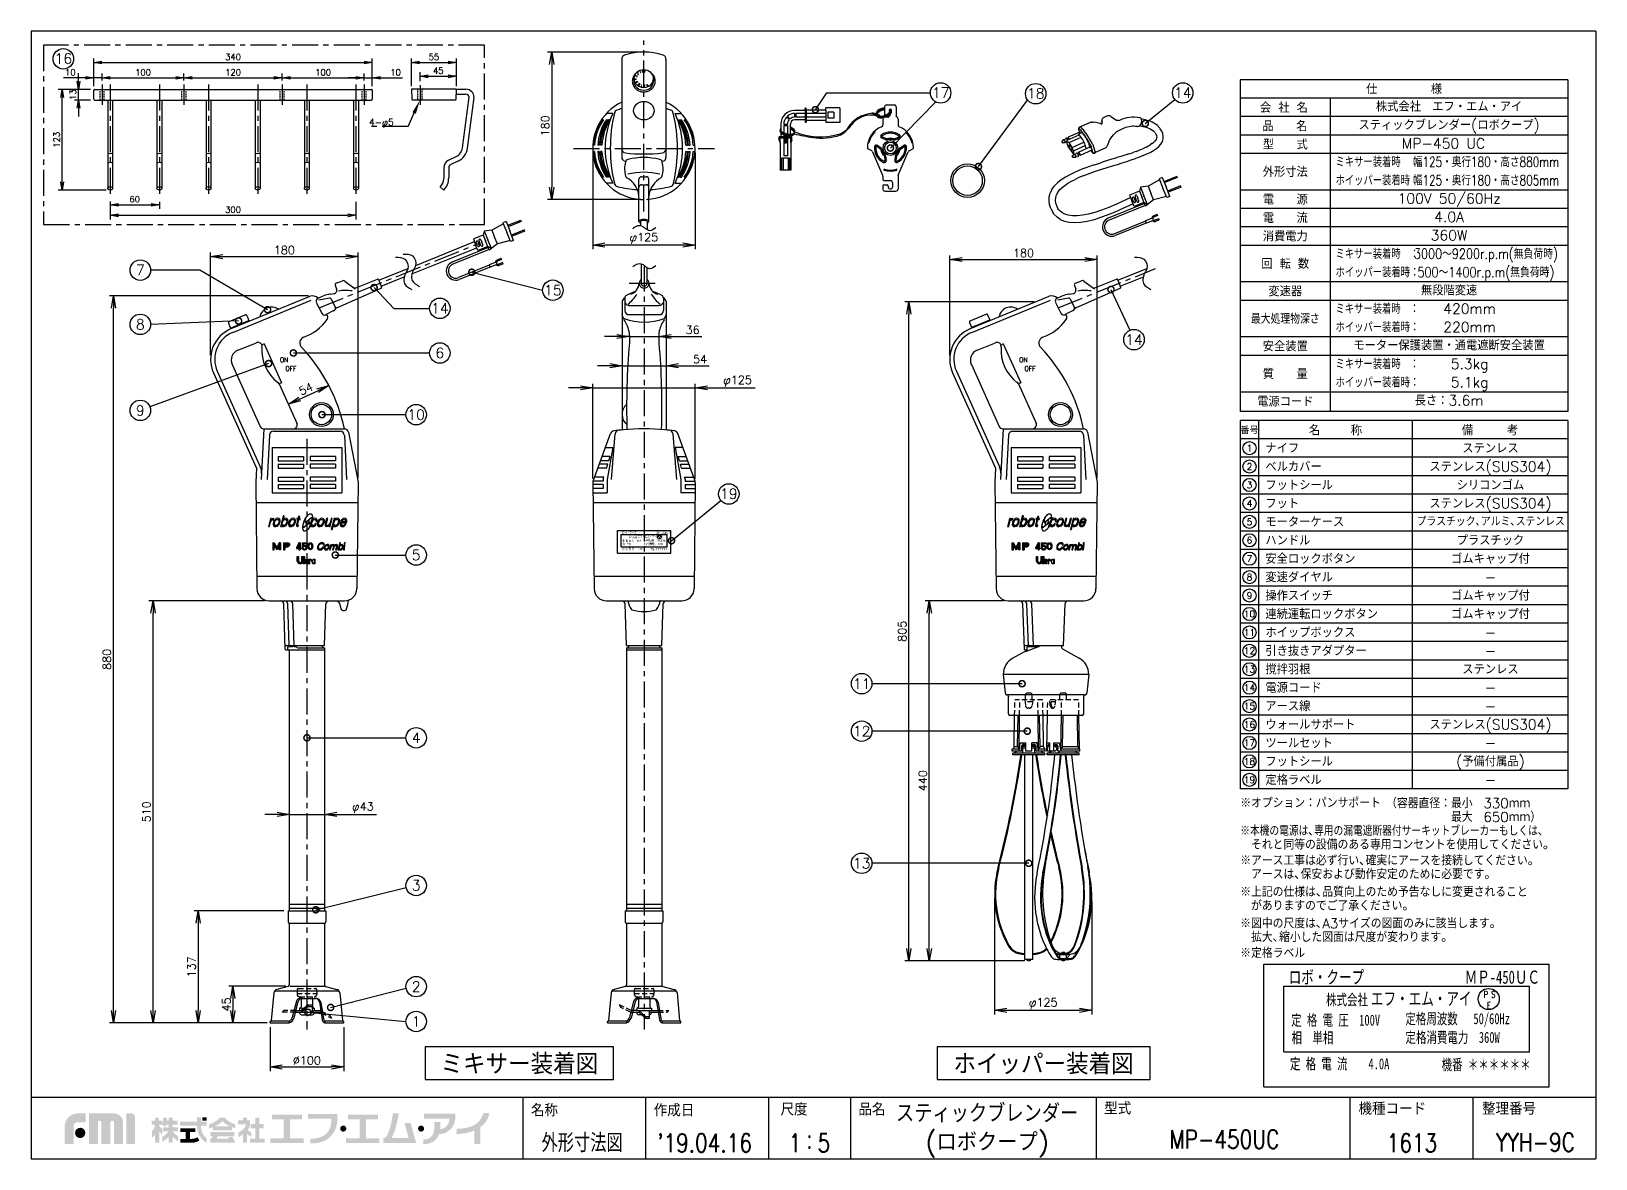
# Model space of a CAD drawing. Extents: x 115 to 2025, y 0 to 1377.
import ezdxf
from ezdxf.enums import TextEntityAlignment as Align

# ---------------------------------------------------------------- set-up
doc = ezdxf.new("R2010")
doc.units = 0
doc.header["$PDMODE"] = 3
for name, pattern in [('ACISOWELD', [3, 2, -1]), ('CENTER', [50.8, 31.75, -6.35, 6.35, -6.35]), ('HIDDEN', [9.525, 6.35, -3.175])]:
    doc.linetypes.add(name, pattern=pattern)
doc.layers.get('0').update_dxf_attribs({"linetype": 'CONTINUOUS'})
doc.layers.get('DEFPOINTS').update_dxf_attribs({"linetype": 'CONTINUOUS'})
for name, color, linetype in [('DANMEN', 7, 'CONTINUOUS'), ('KIKI-2D2', 7, 'CONTINUOUS'), ('SIYOU', 7, 'CONTINUOUS'), ('SUNPOU', 7, 'CONTINUOUS'), ('WAKU', 7, 'CONTINUOUS')]:
    doc.layers.add(name, color=color, linetype=linetype)
doc.styles.add('MtXpl__', font='')
doc.styles.get("Standard").update_dxf_attribs({"font": 'romans.shx', "bigfont": 'extfont.shx'})
doc.styles.get('MtXpl__').set_extended_font_data('MS Gothic')
doc.dimstyles.get("Standard").update_dxf_attribs({"dimscale": 5, "dimtxt": 2, "dimasz": 3, "dimexe": 1, "dimexo": 1, "dimgap": 0.6, "dimtad": 3, "dimdec": 0, "dimzin": 0, "dimdsep": 46, "dimtxsty": 'STANDARD', "dimblk1": 'OPEN', "dimblk2": 'OPEN', "dimsah": 1, "dimcen": 1.5, "dimadec": 0, "dimazin": 0, "dimtfac": 1, "dimtdec": 0, "dimtmove": 0, "dimatfit": 0, "dimldrblk": 'DOTSMALL', "dimfxl": 1, "dimtvp": 1, "dimtolj": 1, "dimtzin": 0, "dimarcsym": 0})

msp = doc.modelspace()

# ---------------------------------------------------------------- texts
at = {"color": 2, "width": 0.9}
for s, p in [('ON', (423.8, 975.5)), ('ON', (1326.2, 975.5)), ('OFF', (432, 964.9)), ('OFF', (1334.4, 964.9))]:
    msp.add_text(s, height=6, dxfattribs=at).set_placement(p, align=Align.MIDDLE)
at = {"layer": 'SIYOU'}
for s, p in [('仕       様', (1791, 1306.2)), ('会 社 名', (1644.3, 1283.5)), ('品\u3000\u3000名', (1645.5, 1261)), ('型\u3000\u3000式', (1646, 1238.6)), ('外形寸法', (1646, 1205.1)), ('電\u3000\u3000源', (1646, 1171.4)), ('電\u3000\u3000流', (1646, 1148.9)), ('消費電力', (1646, 1126.4)), ('回 転 数', (1646, 1092.9)), ('変速器', (1646, 1059.3)), ('安全装置', (1646, 992.2)), ('質\u3000\u3000量', (1646, 958.4)), ('電源コード', (1646, 924.7))]:
    msp.add_text(s, height=12.5, dxfattribs=at).set_placement(p, align=Align.MIDDLE_CENTER)
at = {"layer": 'SIYOU', "color": 1}
for s, height, p in [('株式会社\u3000エフ・エム・アイ', 12.5, (1846, 1284.9)), ('スティックブレンダー(ロボクープ)', 12.5, (1846, 1262.4)), ('MP-450 UC\u3000', 12.5, (1846, 1239.8)), ('100V 50/60Hz', 12.5, (1846, 1172.6)), ('4.0A', 12.5, (1846, 1150.1)), ('360W', 12.5, (1846, 1127.6)), ('無段階変速', 12.5, (1846, 1060.5)), ('420mm', 12.5, (1871, 1038)), ('220mm', 12.5, (1871, 1015.6)), ('モーター保護装置・通電遮断安全装置', 12.5, (1846, 993.4)), ('5.3kg', 12.5, (1871, 970.6)), ('5.1kg', 12.5, (1871, 948.2)), ('長さ：3.6m', 12.5, (1846, 926)), ('ステンレス', 12.5, (1896.5, 867.7)), ('ステンレス(SUS304)', 12.5, (1896.5, 845.2)), ('シリコンゴム', 12.5, (1896.5, 822.7)), ('ステンレス(SUS304)', 12.5, (1896.5, 800.3)), ('プラスチック､アルミ､ステンレス', 10, (1896.8, 777.8)), ('プラスチック', 12.5, (1896.5, 755.3)), ('ゴムキャップ付', 12.5, (1896.5, 732.8)), ('-', 12.5, (1896.5, 710.3)), ('ゴムキャップ付', 12.5, (1896.5, 687.8)), ('ゴムキャップ付', 12.5, (1896.5, 665.3)), ('-', 12.5, (1896.5, 642.8)), ('-', 12.5, (1896.5, 620.3)), ('ステンレス', 12.5, (1896.5, 597.8)), ('-', 12.5, (1896.5, 575.3)), ('ステンレス(SUS304)', 12.5, (1896.5, 530.3)), ('-', 12.5, (1896.5, 552.8)), ('-', 12.5, (1896.5, 507.8)), ('(予備付属品)', 12.5, (1896.5, 485.3)), ('-', 12.5, (1896.5, 462.8))]:
    msp.add_text(s, height=height, dxfattribs=at).set_placement(p, align=Align.MIDDLE_CENTER)
at = {"layer": 'SIYOU', "color": 1, "width": 0.65}
for s, p in [('ミキサー装着時  ：', (1707.3, 1217.3)), ('ホイッパー装着時：', (1707.3, 1194.8)), ('ミキサー装着時  ：', (1707.3, 1105.1)), ('ホイッパー装着時：', (1707.3, 1082.6)), ('ミキサー装着時  ：', (1707.3, 1038)), ('ホイッパー装着時：', (1707.3, 1015.6)), ('ミキサー装着時  ：', (1707.3, 970.6)), ('ホイッパー装着時：', (1707.3, 948.2))]:
    msp.add_text(s, height=12.5, dxfattribs=at).set_placement(p, align=Align.MIDDLE_LEFT)
at = {"layer": 'SIYOU', "color": 1}
for s, width, p in [('幅125・奥行180・高さ880mm', 0.75, (1891, 1217.3)), ('幅125・奥行180・高さ805mm', 0.75, (1891, 1194.8)), ('3000～9200r.p.m(無負荷時)', 0.8, (1891, 1105.1)), ('500～1400r.p.m(無負荷時)', 0.8, (1891, 1082.6))]:
    msp.add_text(s, height=12.5, dxfattribs=dict(at, width=width)).set_placement(p, align=Align.MIDDLE_CENTER)
at = {"layer": 'SIYOU', "width": 0.8}
msp.add_text('最大処理物深さ', height=12.5, dxfattribs=at).set_placement((1646, 1025.8), align=Align.MIDDLE_CENTER)
at = {"layer": 'SIYOU'}
for s, height, p in [('番号', 8.04, (1602.3, 890.2)), ('名    称', 12.5, (1707.3, 890.2)), ('備\u3000\u3000\u3000考', 12.5, (1896, 890.2)), ('1', 8.04, (1602.3, 867.7)), ('2', 8.04, (1602.3, 845.2)), ('3', 8.04, (1602.3, 822.7)), ('4', 8.04, (1602.3, 800.2)), ('5', 8.04, (1602.3, 777.7)), ('6', 8.04, (1602.3, 755.2)), ('7', 8.04, (1602.3, 732.7)), ('8', 8.04, (1602.3, 710.2)), ('9', 8.04, (1602.3, 687.7)), ('10', 8.04, (1602.3, 665.2)), ('11', 8.04, (1602.3, 642.7)), ('12', 8.04, (1602.3, 620.2)), ('13', 8.04, (1602.3, 597.7)), ('14', 8.04, (1602.3, 575.2)), ('15', 8.04, (1602.3, 552.7)), ('16', 8.04, (1602.3, 530.2)), ('17', 8.04, (1602.3, 507.7)), ('18', 8.04, (1602.3, 485.2)), ('19', 8.04, (1602.3, 462.7))]:
    msp.add_text(s, height=height, dxfattribs=at).set_placement(p, align=Align.MIDDLE)
at = {"layer": 'SIYOU', "color": 1}
for s, p in [('ナイフ', (1621.7, 867.7)), ('ベルカバー', (1621.7, 845.2)), ('フットシール', (1621.7, 822.7)), ('フット', (1621.7, 800.2)), ('モーターケース', (1621.7, 777.7)), ('ハンドル', (1621.7, 755.2)), ('安全ロックボタン', (1621.7, 732.7)), ('変速ダイヤル', (1621.7, 710.2)), ('操作スイッチ', (1621.7, 687.7)), ('連続運転ロックボタン', (1621.7, 665.2)), ('ホイップボックス', (1621.7, 642.7)), ('引き抜きアダプター', (1621.7, 620.2)), ('撹拌羽根', (1621.7, 597.7)), ('電源コード', (1621.7, 575.2)), ('アース線', (1621.7, 552.7)), ('ウォールサポート', (1621.7, 530.2)), ('ツールセット', (1621.7, 507.7)), ('フットシール', (1621.7, 485.2)), ('定格ラベル', (1621.7, 462.7))]:
    msp.add_text(s, height=12.5, dxfattribs=at).set_placement(p, align=Align.MIDDLE_LEFT)
at = {"layer": 'SIYOU', "color": 250, "style": 'MtXpl__', "width": 0.7}
for s, height, p in [('ロボ・クープ\u3000\u3000\u3000\u3000\u3000\u3000\u3000\u3000ＭＰ-450ＵＣ', 3, (836.3, 762.8)), ('定 格 電 流\u3000\u30004.0A', 2.5, (836.6, 743.3)), ('定 格 電 圧  100V', 2.5, (836.9, 753.3)), ('相\u3000単相', 2.5, (837, 749.3)), ('株式会社 ', 2.5, (844.8, 757.9)), ('エフ・エム・アイ', 3, (855.1, 757.9)), ('定格周波数   50/60Hz', 2.5, (862.9, 753.6)), ('定格消費電力\u3000360W', 2.5, (862.9, 749.4)), ('機番 ＊＊＊＊＊＊', 2.5, (871.2, 743.1))]:
    msp.add_text(s, height=height, dxfattribs=at).set_placement(p)
at = {"layer": 'SIYOU', "color": 250, "width": 0.7}
for s, p in [('P S', (880.7, 759.6)), (' E', (880.7, 757.1))]:
    msp.add_text(s, height=1.5, dxfattribs=at).set_placement(p)
at = {"layer": 'SIYOU', "color": 1}
for s, p in [('※オプション：パンサポート', (1591, 428.5)), ('\u3000\u3000\u3000\u3000\u3000\u3000（容器直径：最小\u3000330ｍｍ', (1689.9, 428.1)), ('\u3000\u3000\u3000\u3000\u3000\u3000\u3000\u3000\u3000\u3000\u3000\u3000最大\u3000650ｍｍ）', (1689.9, 411.3)), ('\u3000それと同等の設備のある専用コンセントを使用してください｡', (1591, 377.6)), ('※アース工事は必ず行い､確実にアースを接続してください｡', (1591, 358.2)), ('\u3000アースは､保安および動作安定のために必要です｡', (1591, 341.4)), ('※上記の仕様は､品質向上のため予告なしに変更されること', (1591, 319.8)), ('\u3000がありますのでご了承ください｡', (1591, 303)), ('※図中の尺度は､A3サイズの図面のみに該当します｡', (1591, 281.4)), ('\u3000拡大､縮小した図面は尺度が変わります｡', (1591, 264.6)), ('※定格ラベル', (1591, 245.2))]:
    msp.add_text(s, height=12, dxfattribs=at).set_placement(p)
for s, height, width, p in [('※本機の電源は､専用の漏電遮断器付サーキットブレーカーもしくは､ ', 12, 0.9, (1591, 394.4)), ('P S', 8.04, 0.7, (1888.1, 196.5)), (' E', 8.04, 0.7, (1888.1, 183.2))]:
    msp.add_text(s, height=height, dxfattribs=dict(at, width=width)).set_placement(p)
at = {"layer": 'SIYOU', "color": 1, "style": 'MtXpl__', "width": 0.7}
for s, height, p in [('ロボ・クープ\u3000\u3000\u3000\u3000\u3000\u3000\u3000\u3000ＭＰ-450ＵＣ', 16.071, (1650.2, 213.7)), ('株式会社 ', 13.39, (1695.8, 187.4)), ('エフ・エム・アイ', 16.07, (1750.6, 187.4)), ('定 格 電 圧  100V', 13.393, (1653.2, 162.5)), ('定格周波数   50/60Hz', 13.393, (1792.6, 164.3)), ('相\u3000単相', 13.39, (1653.6, 141.1)), ('定格消費電力\u3000360W', 13.393, (1792.8, 141.5)), ('定 格 電 流\u3000\u30004.0A', 13.393, (1651.7, 109.2)), ('機番 ＊＊＊＊＊＊', 13.39, (1836.9, 108.2))]:
    msp.add_text(s, height=height, dxfattribs=at).set_placement(p)
at = {"layer": 'SIYOU', "color": 1}
for s, p in [('ミキサー装着図', (710.9, 116.8)), ('ホイッパー装着図', (1350.9, 116.8))]:
    msp.add_text(s, height=25, dxfattribs=at).set_placement(p, align=Align.MIDDLE)
at = {"layer": 'SUNPOU'}
for s, p in [('16', (154.1, 1343.4)), ('17', (1225.2, 1301.8)), ('18', (1341.3, 1300.8)), ('14', (1520.8, 1301.8)), ('7', (248.1, 1085.1)), ('15', (751.8, 1060.6)), ('14', (613.8, 1038.4)), ('8', (248.1, 1018.8)), ('14', (1461.3, 1000.2)), ('6', (613.8, 983.9)), ('9', (248.1, 913.8)), ('10', (584.9, 908.6)), ('19', (966.6, 812)), ('5', (584.9, 737.2)), ('11', (1128.8, 580.1)), ('4', (584.9, 514)), ('12', (1128.8, 522.1)), ('13', (1128.8, 360.8)), ('3', (584.9, 333.7)), ('2', (584.9, 210.2)), ('1', (584.9, 167.6))]:
    msp.add_text(s, height=12.5, dxfattribs=at).set_placement(p, align=Align.MIDDLE)
at = {"layer": 'SUNPOU', "color": 4}
for s, rotation, p in [('4', 80.5307, (853.7, 1317.1)), ('3', 66.7863, (854.1, 1320.5)), ('2', 28.4253, (855.2, 1323.6)), ('1', 18.4224, (857.9, 1325.4)), ('5', 106.1247, (855.6, 1314)), ('6', 133.6571, (858.6, 1311.8)), ('7', 177.8805, (861.2, 1311.7)), ('8', 180, (864.3, 1311.4)), ('9', 204.5972, (867.7, 1312.2))]:
    msp.add_text(s, height=2.5, rotation=rotation, dxfattribs=at).set_placement(p)
at = {"layer": 'SUNPOU', "color": 7}
msp.add_text('4-φ5', height=8, dxfattribs=at).set_placement((527.4, 1261.7))
at = {"layer": 'WAKU'}
for s, p in [('名称', (725, 51.6)), ('作成日', (875, 51.6)), ('尺度', (1029.8, 52.7)), ('品名', (1124.8, 52.7)), ('型式', (1424.9, 54)), ('機種コード', (1735.4, 53.6)), ('整理番号', (1886.2, 53.6))]:
    msp.add_text(s, height=15, dxfattribs=at).set_placement(p)
at = {"layer": 'WAKU', "color": 1}
for s, width, p in [('スティックブレンダー', 0.9, (1282, 56.9)), ('MP-450UC', 0.8, (1571.7, 23.8))]:
    msp.add_text(s, height=22.5, dxfattribs=dict(at, width=width)).set_placement(p, align=Align.MIDDLE)
at = {"layer": 'WAKU', "color": 1, "width": 0.8}
for s, p in [('外形寸法図', (787.5, 8)), ("'19.04.16", (937, 8)), ('1：5', (1065, 8)), ('1613', (1800.6, 8)), ('YYH-9C', (1951.4, 8.8))]:
    msp.add_text(s, height=22.5, dxfattribs=at).set_placement(p, align=Align.CENTER)
at = {"layer": 'WAKU', "color": 1}
msp.add_text('(ロボクープ)', height=22.5, dxfattribs=at).set_placement((1282, 18.8), align=Align.MIDDLE)

# ---------------------------------------------------------------- blocks, each defined once
blk = doc.blocks.new('_DotSmall')
at = {"color": 0, "linetype": 'ByBlock', "const_width": 0.5}
blk.add_lwpolyline([(-0.0625, 0, 1), (0.0625, 0, 1)], format="xyb", close=True, dxfattribs=at)
blk = doc.blocks.new('_OPEN')
at = {"color": 0, "linetype": 'ByBlock'}
for p, q in [((-1, 0.17), (0, 0)), ((0, 0), (-1, -0.17)), ((0, 0), (-1, 0))]:
    blk.add_line(p, q, dxfattribs=at)
blk = doc.blocks.new('*D2')
at = {"layer": 'DEFPOINTS', "color": 0}
for p in [(800.4, 1233.8), (925.4, 1233.8), (800.4, 1115.7)]:
    blk.add_point(p, dxfattribs=at)
at = {"layer": 'SUNPOU', "color": 0, "lineweight": -2}
for p, q in [((800.4, 1228.8), (800.4, 1110.7)), ((925.4, 1228.8), (925.4, 1110.7)), ((910.4, 1115.7), (815.4, 1115.7))]:
    blk.add_line(p, q, dxfattribs=at)
at = {"layer": 'SUNPOU', "color": 0, "lineweight": -2, "xscale": 15, "yscale": 15, "zscale": 15, "rotation": 180}
blk.add_blockref('_OPEN', (800.4, 1115.7), dxfattribs=at)
at = {"layer": 'SUNPOU', "color": 0, "lineweight": -2, "xscale": 15, "yscale": 15, "zscale": 15}
blk.add_blockref('_OPEN', (925.4, 1115.7), dxfattribs=at)
at = {"layer": 'SUNPOU', "color": 0, "insert": (862.9, 1123.7), "char_height": 10, "attachment_point": 5}
blk.add_mtext('\\A1;φ125', dxfattribs=at)
blk = doc.blocks.new('*D3')
at = {"layer": 'DEFPOINTS', "color": 0}
for p in [(863.2, 1351.3), (750.4, 1171.3), (862.9, 1171.3)]:
    blk.add_point(p, dxfattribs=at)
at = {"layer": 'SUNPOU', "color": 0, "lineweight": -2}
for p, q in [((858.2, 1351.3), (745.4, 1351.3)), ((750.4, 1336.3), (750.4, 1186.3)), ((857.9, 1171.3), (745.4, 1171.3))]:
    blk.add_line(p, q, dxfattribs=at)
at = {"layer": 'SUNPOU', "color": 0, "lineweight": -2, "xscale": 15, "yscale": 15, "zscale": 15}
for p, rotation in [((750.4, 1351.3), 90), ((750.4, 1171.3), 270)]:
    blk.add_blockref('_OPEN', p, dxfattribs=dict(at, rotation=rotation))
at = {"layer": 'SUNPOU', "color": 0, "insert": (742.4, 1261.3), "char_height": 10, "attachment_point": 5, "rotation": 90}
blk.add_mtext('\\A1;180', dxfattribs=at)
blk = doc.blocks.new('*D4')
at = {"layer": 'DEFPOINTS', "color": 0}
for p in [(514, 1101.6), (334, 976.2), (514, 826.3)]:
    blk.add_point(p, dxfattribs=at)
at = {"layer": 'SUNPOU', "color": 0, "lineweight": -2}
for p, q in [((334, 981.2), (334, 1106.6)), ((349, 1101.6), (499, 1101.6)), ((514, 831.3), (514, 1106.6))]:
    blk.add_line(p, q, dxfattribs=at)
at = {"layer": 'SUNPOU', "color": 0, "lineweight": -2, "xscale": 15, "yscale": 15, "zscale": 15, "rotation": 180}
blk.add_blockref('_OPEN', (334, 1101.6), dxfattribs=at)
at = {"layer": 'SUNPOU', "color": 0, "lineweight": -2, "xscale": 15, "yscale": 15, "zscale": 15}
blk.add_blockref('_OPEN', (514, 1101.6), dxfattribs=at)
at = {"layer": 'SUNPOU', "color": 0, "insert": (424, 1109.6), "char_height": 10, "attachment_point": 5}
blk.add_mtext('\\A1;180', dxfattribs=at)
blk = doc.blocks.new('*D5')
at = {"layer": 'DEFPOINTS', "color": 0}
for p in [(478.3, 944), (478.3, 944), (428.9, 921.5)]:
    blk.add_point(p, dxfattribs=at)
at = {"layer": 'SUNPOU', "color": 0, "lineweight": -2}
blk.add_line((442.6, 927.7), (464.7, 937.8), dxfattribs=at)
at = {"layer": 'SUNPOU', "color": 0, "lineweight": -2, "xscale": 15, "yscale": 15, "zscale": 15}
for p, rotation in [((478.3, 944), 24.46685338692671), ((428.9, 921.5), 204.4668533869267)]:
    blk.add_blockref('_OPEN', p, dxfattribs=dict(at, rotation=rotation))
at = {"layer": 'SUNPOU', "color": 0, "insert": (450.3, 940), "char_height": 10, "attachment_point": 5, "rotation": 24.4669}
blk.add_mtext('\\A1;54', dxfattribs=at)
blk = doc.blocks.new('*D6')
at = {"layer": 'DEFPOINTS', "color": 0}
for p in [(430, 420.5), (473, 420.5), (473, 420.5)]:
    blk.add_point(p, dxfattribs=at)
at = {"layer": 'SUNPOU', "color": 0, "lineweight": -2}
for p, q in [((415, 420.5), (400, 420.5)), ((430, 420.5), (473, 420.5)), ((488, 420.5), (536.6, 420.5))]:
    blk.add_line(p, q, dxfattribs=at)
at = {"layer": 'SUNPOU', "color": 0, "lineweight": -2, "xscale": 15, "yscale": 15, "zscale": 15}
blk.add_blockref('_OPEN', (430, 420.5), dxfattribs=at)
at = {"layer": 'SUNPOU', "color": 0, "lineweight": -2, "xscale": 15, "yscale": 15, "zscale": 15, "rotation": 180}
blk.add_blockref('_OPEN', (473, 420.5), dxfattribs=at)
at = {"layer": 'SUNPOU', "color": 0, "insert": (519.8, 428.5), "char_height": 10, "attachment_point": 5}
blk.add_mtext('\\A1;φ43', dxfattribs=at)
blk = doc.blocks.new('*D7')
at = {"layer": 'DEFPOINTS', "color": 0}
for p in [(1291.1, 323.3), (1409.7, 319.3), (1409.7, 181.3)]:
    blk.add_point(p, dxfattribs=at)
at = {"layer": 'SUNPOU', "color": 0, "lineweight": -2}
for p, q in [((1291.1, 318.3), (1291.1, 176.3)), ((1409.7, 314.3), (1409.7, 176.3)), ((1306.1, 181.3), (1394.7, 181.3))]:
    blk.add_line(p, q, dxfattribs=at)
at = {"layer": 'SUNPOU', "color": 0, "lineweight": -2, "xscale": 15, "yscale": 15, "zscale": 15, "rotation": 180}
blk.add_blockref('_OPEN', (1291.1, 181.3), dxfattribs=at)
at = {"layer": 'SUNPOU', "color": 0, "lineweight": -2, "xscale": 15, "yscale": 15, "zscale": 15}
blk.add_blockref('_OPEN', (1409.7, 181.3), dxfattribs=at)
at = {"layer": 'SUNPOU', "color": 0, "insert": (1350.4, 189.3), "char_height": 10, "attachment_point": 5}
blk.add_mtext('\\A1;φ125', dxfattribs=at)
blk = doc.blocks.new('*D8')
at = {"layer": 'DEFPOINTS', "color": 0}
for p in [(1211.4, 681.3), (1307.9, 681.3), (1332.9, 241.8)]:
    blk.add_point(p, dxfattribs=at)
at = {"layer": 'SUNPOU', "color": 0, "lineweight": -2}
for p, q in [((1302.9, 681.3), (1206.4, 681.3)), ((1211.4, 256.8), (1211.4, 666.3)), ((1327.9, 241.8), (1206.4, 241.8))]:
    blk.add_line(p, q, dxfattribs=at)
at = {"layer": 'SUNPOU', "color": 0, "lineweight": -2, "xscale": 15, "yscale": 15, "zscale": 15}
for p, rotation in [((1211.4, 681.3), 90), ((1211.4, 241.8), 270)]:
    blk.add_blockref('_OPEN', p, dxfattribs=dict(at, rotation=rotation))
at = {"layer": 'SUNPOU', "color": 0, "insert": (1203.4, 461.6), "char_height": 10, "attachment_point": 5, "rotation": 90}
blk.add_mtext('\\A1;440', dxfattribs=at)
blk = doc.blocks.new('*D9')
at = {"layer": 'DEFPOINTS', "color": 0}
for p in [(1186.4, 1046.3), (1344.4, 1046.3), (1332.9, 241.8)]:
    blk.add_point(p, dxfattribs=at)
at = {"layer": 'SUNPOU', "color": 0, "lineweight": -2}
for p, q in [((1339.4, 1046.3), (1181.4, 1046.3)), ((1186.4, 256.8), (1186.4, 1031.3)), ((1327.9, 241.8), (1181.4, 241.8))]:
    blk.add_line(p, q, dxfattribs=at)
at = {"layer": 'SUNPOU', "color": 0, "lineweight": -2, "xscale": 15, "yscale": 15, "zscale": 15}
for p, rotation in [((1186.4, 1046.3), 90), ((1186.4, 241.8), 270)]:
    blk.add_blockref('_OPEN', p, dxfattribs=dict(at, rotation=rotation))
at = {"layer": 'SUNPOU', "color": 0, "insert": (1178.4, 644.1), "char_height": 10, "attachment_point": 5, "rotation": 90}
blk.add_mtext('\\A1;805', dxfattribs=at)
blk = doc.blocks.new('*D10')
at = {"layer": 'DEFPOINTS', "color": 0}
for p in [(925.7, 941.3), (800.7, 825.5), (925.7, 825.4)]:
    blk.add_point(p, dxfattribs=at)
at = {"layer": 'SUNPOU', "color": 0, "lineweight": -2}
for p, q in [((785.7, 941.3), (770.7, 941.3)), ((800.7, 830.5), (800.7, 946.3)), ((800.7, 941.3), (925.7, 941.3)), ((925.7, 830.4), (925.7, 946.3)), ((940.7, 941.3), (998.8, 941.3))]:
    blk.add_line(p, q, dxfattribs=at)
at = {"layer": 'SUNPOU', "color": 0, "lineweight": -2, "xscale": 15, "yscale": 15, "zscale": 15}
blk.add_blockref('_OPEN', (800.7, 941.3), dxfattribs=at)
at = {"layer": 'SUNPOU', "color": 0, "lineweight": -2, "xscale": 15, "yscale": 15, "zscale": 15, "rotation": 180}
blk.add_blockref('_OPEN', (925.7, 941.3), dxfattribs=at)
at = {"layer": 'SUNPOU', "color": 0, "insert": (977.2, 949.3), "char_height": 10, "attachment_point": 5}
blk.add_mtext('\\A1;φ125', dxfattribs=at)
blk = doc.blocks.new('*D11')
at = {"layer": 'DEFPOINTS', "color": 0}
for p in [(263.6, 681.3), (405.5, 681.3), (406.5, 165.8)]:
    blk.add_point(p, dxfattribs=at)
at = {"layer": 'SUNPOU', "color": 0, "lineweight": -2}
for p, q in [((400.5, 681.3), (258.6, 681.3)), ((263.6, 180.8), (263.6, 666.3)), ((401.5, 165.8), (258.6, 165.8))]:
    blk.add_line(p, q, dxfattribs=at)
at = {"layer": 'SUNPOU', "color": 0, "lineweight": -2, "xscale": 15, "yscale": 15, "zscale": 15}
for p, rotation in [((263.6, 681.3), 90), ((263.6, 165.8), 270)]:
    blk.add_blockref('_OPEN', p, dxfattribs=dict(at, rotation=rotation))
at = {"layer": 'SUNPOU', "color": 0, "insert": (255.6, 423.6), "char_height": 10, "attachment_point": 5, "rotation": 90}
blk.add_mtext('\\A1;510', dxfattribs=at)
blk = doc.blocks.new('*D13')
at = {"layer": 'DEFPOINTS', "color": 0}
for p in [(428.5, 302.8), (318.7, 165.8), (406.5, 165.8)]:
    blk.add_point(p, dxfattribs=at)
at = {"layer": 'SUNPOU', "color": 0, "lineweight": -2}
for p, q in [((423.5, 302.8), (313.7, 302.8)), ((318.7, 287.8), (318.7, 180.8)), ((401.5, 165.8), (313.7, 165.8))]:
    blk.add_line(p, q, dxfattribs=at)
at = {"layer": 'SUNPOU', "color": 0, "lineweight": -2, "xscale": 15, "yscale": 15, "zscale": 15}
for p, rotation in [((318.7, 302.8), 90), ((318.7, 165.8), 270)]:
    blk.add_blockref('_OPEN', p, dxfattribs=dict(at, rotation=rotation))
at = {"layer": 'SUNPOU', "color": 0, "insert": (310.7, 234.3), "char_height": 10, "attachment_point": 5, "rotation": 90}
blk.add_mtext('\\A1;137', dxfattribs=at)
blk = doc.blocks.new('*D14')
at = {"layer": 'DEFPOINTS', "color": 0}
for p in [(406.5, 165.8), (496.4, 165.8), (496.4, 112)]:
    blk.add_point(p, dxfattribs=at)
at = {"layer": 'SUNPOU', "color": 0, "lineweight": -2}
for p, q in [((406.5, 160.8), (406.5, 107)), ((496.4, 160.8), (496.4, 107)), ((421.5, 112), (481.4, 112))]:
    blk.add_line(p, q, dxfattribs=at)
at = {"layer": 'SUNPOU', "color": 0, "lineweight": -2, "xscale": 15, "yscale": 15, "zscale": 15, "rotation": 180}
blk.add_blockref('_OPEN', (406.5, 112), dxfattribs=at)
at = {"layer": 'SUNPOU', "color": 0, "lineweight": -2, "xscale": 15, "yscale": 15, "zscale": 15}
blk.add_blockref('_OPEN', (496.4, 112), dxfattribs=at)
at = {"layer": 'SUNPOU', "color": 0, "insert": (451.5, 120), "char_height": 10, "attachment_point": 5}
blk.add_mtext('\\A1;%%C100', dxfattribs=at)
blk = doc.blocks.new('*D15')
at = {"layer": 'DEFPOINTS', "color": 0}
for p in [(430.6, 210.8), (361.1, 165.8), (407.9, 165.8)]:
    blk.add_point(p, dxfattribs=at)
at = {"layer": 'SUNPOU', "color": 0, "lineweight": -2}
for p, q in [((425.6, 210.8), (356.1, 210.8)), ((361.1, 195.8), (361.1, 180.8)), ((402.9, 165.8), (356.1, 165.8))]:
    blk.add_line(p, q, dxfattribs=at)
at = {"layer": 'SUNPOU', "color": 0, "lineweight": -2, "xscale": 15, "yscale": 15, "zscale": 15}
for p, rotation in [((361.1, 210.8), 90), ((361.1, 165.8), 270)]:
    blk.add_blockref('_OPEN', p, dxfattribs=dict(at, rotation=rotation))
at = {"layer": 'SUNPOU', "color": 0, "insert": (353.1, 188.3), "char_height": 10, "attachment_point": 5, "rotation": 90}
blk.add_mtext('\\A1;45', dxfattribs=at)
blk = doc.blocks.new('*D16')
at = {"layer": 'DEFPOINTS', "color": 0}
for p in [(215.3, 1053.6), (458.3, 1053.6), (406.5, 165.8)]:
    blk.add_point(p, dxfattribs=at)
at = {"layer": 'SUNPOU', "color": 0, "lineweight": -2}
for p, q in [((453.3, 1053.6), (210.3, 1053.6)), ((215.3, 180.8), (215.3, 1038.6)), ((401.5, 165.8), (210.3, 165.8))]:
    blk.add_line(p, q, dxfattribs=at)
at = {"layer": 'SUNPOU', "color": 0, "lineweight": -2, "xscale": 15, "yscale": 15, "zscale": 15}
for p, rotation in [((215.3, 1053.6), 90), ((215.3, 165.8), 270)]:
    blk.add_blockref('_OPEN', p, dxfattribs=dict(at, rotation=rotation))
at = {"layer": 'SUNPOU', "color": 0, "insert": (207.3, 609.7), "char_height": 10, "attachment_point": 5, "rotation": 90}
blk.add_mtext('\\A1;880', dxfattribs=at)
blk = doc.blocks.new('*D17')
at = {"layer": 'DEFPOINTS', "color": 0}
for p in [(1416.4, 1098), (1236.4, 976.2), (1416.4, 826.3)]:
    blk.add_point(p, dxfattribs=at)
at = {"layer": 'SUNPOU', "color": 0, "lineweight": -2}
for p, q in [((1236.4, 981.2), (1236.4, 1103)), ((1251.4, 1098), (1401.4, 1098)), ((1416.4, 831.3), (1416.4, 1103))]:
    blk.add_line(p, q, dxfattribs=at)
at = {"layer": 'SUNPOU', "color": 0, "lineweight": -2, "xscale": 15, "yscale": 15, "zscale": 15, "rotation": 180}
blk.add_blockref('_OPEN', (1236.4, 1098), dxfattribs=at)
at = {"layer": 'SUNPOU', "color": 0, "lineweight": -2, "xscale": 15, "yscale": 15, "zscale": 15}
blk.add_blockref('_OPEN', (1416.4, 1098), dxfattribs=at)
at = {"layer": 'SUNPOU', "color": 0, "insert": (1326.4, 1106), "char_height": 10, "attachment_point": 5}
blk.add_mtext('\\A1;180', dxfattribs=at)
blk = doc.blocks.new('*D18')
at = {"layer": 'DEFPOINTS', "color": 0}
for p in [(152.7, 1305.8), (192.3, 1305.8), (211.3, 1182.8)]:
    blk.add_point(p, dxfattribs=at)
at = {"layer": 'SUNPOU', "color": 0, "lineweight": -2}
for p, q in [((187.3, 1305.8), (147.7, 1305.8)), ((152.7, 1192.8), (152.7, 1295.8)), ((206.3, 1182.8), (147.7, 1182.8))]:
    blk.add_line(p, q, dxfattribs=at)
at = {"layer": 'SUNPOU', "color": 0, "lineweight": -2, "xscale": 10, "yscale": 10, "zscale": 10}
for p, rotation in [((152.7, 1305.8), 90), ((152.7, 1182.8), 270)]:
    blk.add_blockref('_OPEN', p, dxfattribs=dict(at, rotation=rotation))
at = {"layer": 'SUNPOU', "color": 0, "insert": (145.9, 1244.3), "char_height": 7.5, "attachment_point": 5, "rotation": 90}
blk.add_mtext('\\A1;123', dxfattribs=at)
blk = doc.blocks.new('*D19')
at = {"layer": 'DEFPOINTS', "color": 0}
for p in [(211.3, 1173.7), (271.4, 1173.4), (271.4, 1164.9)]:
    blk.add_point(p, dxfattribs=at)
at = {"layer": 'SUNPOU', "color": 0, "lineweight": -2}
for p, q in [((211.3, 1168.7), (211.3, 1159.9)), ((271.4, 1168.4), (271.4, 1159.9)), ((221.3, 1164.9), (261.4, 1164.9))]:
    blk.add_line(p, q, dxfattribs=at)
at = {"layer": 'SUNPOU', "color": 0, "lineweight": -2, "xscale": 10, "yscale": 10, "zscale": 10, "rotation": 180}
blk.add_blockref('_OPEN', (211.3, 1164.9), dxfattribs=at)
at = {"layer": 'SUNPOU', "color": 0, "lineweight": -2, "xscale": 10, "yscale": 10, "zscale": 10}
blk.add_blockref('_OPEN', (271.4, 1164.9), dxfattribs=at)
at = {"layer": 'SUNPOU', "color": 0, "insert": (241.3, 1171.7), "char_height": 7.5, "attachment_point": 5}
blk.add_mtext('\\A1;60', dxfattribs=at)
blk = doc.blocks.new('*D20')
at = {"layer": 'DEFPOINTS', "color": 0}
for p in [(531.3, 1338.7), (191.3, 1304.8), (531.3, 1304.8)]:
    blk.add_point(p, dxfattribs=at)
at = {"layer": 'SUNPOU', "color": 0, "lineweight": -2}
for p, q in [((191.3, 1309.8), (191.3, 1343.7)), ((201.3, 1338.7), (521.3, 1338.7)), ((531.3, 1309.8), (531.3, 1343.7))]:
    blk.add_line(p, q, dxfattribs=at)
at = {"layer": 'SUNPOU', "color": 0, "lineweight": -2, "xscale": 10, "yscale": 10, "zscale": 10, "rotation": 180}
blk.add_blockref('_OPEN', (191.3, 1338.7), dxfattribs=at)
at = {"layer": 'SUNPOU', "color": 0, "lineweight": -2, "xscale": 10, "yscale": 10, "zscale": 10}
blk.add_blockref('_OPEN', (531.3, 1338.7), dxfattribs=at)
at = {"layer": 'SUNPOU', "color": 0, "insert": (361.3, 1345.4), "char_height": 7.5, "attachment_point": 5}
blk.add_mtext('\\A1;340', dxfattribs=at)
blk = doc.blocks.new('*D21')
at = {"layer": 'DEFPOINTS', "color": 0}
for p in [(634.1, 1338.7), (579.1, 1304.9), (634.1, 1304.9)]:
    blk.add_point(p, dxfattribs=at)
at = {"layer": 'SUNPOU', "color": 0, "lineweight": -2}
for p, q in [((579.1, 1309.9), (579.1, 1343.7)), ((589.1, 1338.7), (624.1, 1338.7)), ((634.1, 1309.9), (634.1, 1343.7))]:
    blk.add_line(p, q, dxfattribs=at)
at = {"layer": 'SUNPOU', "color": 0, "lineweight": -2, "xscale": 10, "yscale": 10, "zscale": 10, "rotation": 180}
blk.add_blockref('_OPEN', (579.1, 1338.7), dxfattribs=at)
at = {"layer": 'SUNPOU', "color": 0, "lineweight": -2, "xscale": 10, "yscale": 10, "zscale": 10}
blk.add_blockref('_OPEN', (634.1, 1338.7), dxfattribs=at)
at = {"layer": 'SUNPOU', "color": 0, "insert": (606.6, 1345.4), "char_height": 7.5, "attachment_point": 5}
blk.add_mtext('\\A1;55', dxfattribs=at)
blk = doc.blocks.new('*D22')
at = {"layer": 'DEFPOINTS', "color": 0}
for p in [(634.1, 1321.8), (589.6, 1310.9), (634.1, 1305.9)]:
    blk.add_point(p, dxfattribs=at)
at = {"layer": 'SUNPOU', "color": 0, "lineweight": -2}
for p, q in [((589.6, 1315.9), (589.6, 1326.8)), ((599.6, 1321.8), (624.1, 1321.8)), ((634.1, 1310.9), (634.1, 1326.8))]:
    blk.add_line(p, q, dxfattribs=at)
at = {"layer": 'SUNPOU', "color": 0, "lineweight": -2, "xscale": 10, "yscale": 10, "zscale": 10, "rotation": 180}
blk.add_blockref('_OPEN', (589.6, 1321.8), dxfattribs=at)
at = {"layer": 'SUNPOU', "color": 0, "lineweight": -2, "xscale": 10, "yscale": 10, "zscale": 10}
blk.add_blockref('_OPEN', (634.1, 1321.8), dxfattribs=at)
at = {"layer": 'SUNPOU', "color": 0, "insert": (611.8, 1328.6), "char_height": 7.5, "attachment_point": 5}
blk.add_mtext('\\A1;45', dxfattribs=at)
blk = doc.blocks.new('*D23')
at = {"layer": 'DEFPOINTS', "color": 0}
for p in [(211.3, 1173.7), (511.4, 1173.4), (511.4, 1152)]:
    blk.add_point(p, dxfattribs=at)
at = {"layer": 'SUNPOU', "color": 0, "lineweight": -2}
for p, q in [((211.3, 1168.7), (211.3, 1147)), ((511.4, 1168.4), (511.4, 1147)), ((221.3, 1152), (501.4, 1152))]:
    blk.add_line(p, q, dxfattribs=at)
at = {"layer": 'SUNPOU', "color": 0, "lineweight": -2, "xscale": 10, "yscale": 10, "zscale": 10, "rotation": 180}
blk.add_blockref('_OPEN', (211.3, 1152), dxfattribs=at)
at = {"layer": 'SUNPOU', "color": 0, "lineweight": -2, "xscale": 10, "yscale": 10, "zscale": 10}
blk.add_blockref('_OPEN', (511.4, 1152), dxfattribs=at)
at = {"layer": 'SUNPOU', "color": 0, "insert": (361.3, 1158.8), "char_height": 7.5, "attachment_point": 5}
blk.add_mtext('\\A1;300', dxfattribs=at)
blk = doc.blocks.new('*S24')
at = {"color": 7}
for p, q in [((572, 1269.4), (579.4, 1286)), ((572, 1269.6), (572, 1269.4))]:
    blk.add_line(p, q, dxfattribs=at)
at = {"color": 7, "linetype": 'Continuous'}
blk.add_trace([(581.5, 1285), (577.3, 1286.9), (586.6, 1301.9)], dxfattribs=at)
blk = doc.blocks.new('*D25')
at = {"layer": 'DEFPOINTS', "color": 0}
for p in [(172.7, 1305.8), (192.3, 1305.8), (192.3, 1292.8)]:
    blk.add_point(p, dxfattribs=at)
at = {"layer": 'SUNPOU', "color": 0, "lineweight": -2}
for p, q in [((172.7, 1315.8), (172.7, 1325.8)), ((187.3, 1305.8), (167.7, 1305.8)), ((172.7, 1292.8), (172.7, 1305.8)), ((187.3, 1292.8), (167.7, 1292.8)), ((172.7, 1282.8), (172.7, 1272.8))]:
    blk.add_line(p, q, dxfattribs=at)
at = {"layer": 'SUNPOU', "color": 0, "lineweight": -2, "xscale": 10, "yscale": 10, "zscale": 10}
for p, rotation in [((172.7, 1305.8), 270), ((172.7, 1292.8), 90)]:
    blk.add_blockref('_OPEN', p, dxfattribs=dict(at, rotation=rotation))
at = {"layer": 'SUNPOU', "color": 0, "insert": (165.9, 1299.3), "char_height": 7.5, "attachment_point": 5, "rotation": 90}
blk.add_mtext('\\A1;13', dxfattribs=at)
blk = doc.blocks.new('*D26')
at = {"layer": 'DEFPOINTS', "color": 0}
for p in [(201.4, 1320), (191.3, 1304.8), (201.4, 1311.8)]:
    blk.add_point(p, dxfattribs=at)
at = {"layer": 'SUNPOU', "color": 0, "lineweight": -2}
for p, q in [((181.3, 1320), (154.2, 1320)), ((191.3, 1309.8), (191.3, 1325)), ((201.4, 1320), (191.3, 1320)), ((201.4, 1316.8), (201.4, 1325)), ((211.4, 1320), (221.4, 1320))]:
    blk.add_line(p, q, dxfattribs=at)
at = {"layer": 'SUNPOU', "color": 0, "lineweight": -2, "xscale": 10, "yscale": 10, "zscale": 10}
blk.add_blockref('_OPEN', (191.3, 1320), dxfattribs=at)
at = {"layer": 'SUNPOU', "color": 0, "lineweight": -2, "xscale": 10, "yscale": 10, "zscale": 10, "rotation": 180}
blk.add_blockref('_OPEN', (201.4, 1320), dxfattribs=at)
at = {"layer": 'SUNPOU', "color": 0, "insert": (162.7, 1326.7), "char_height": 7.5, "attachment_point": 5}
blk.add_mtext('\\A1;10', dxfattribs=at)
blk = doc.blocks.new('*D27')
at = {"layer": 'DEFPOINTS', "color": 0}
for p in [(301.4, 1320), (201.4, 1311.8), (301.4, 1311.8)]:
    blk.add_point(p, dxfattribs=at)
at = {"layer": 'SUNPOU', "color": 0, "lineweight": -2}
for p, q in [((201.4, 1316.8), (201.4, 1325)), ((211.4, 1320), (291.4, 1320)), ((301.4, 1316.8), (301.4, 1325))]:
    blk.add_line(p, q, dxfattribs=at)
at = {"layer": 'SUNPOU', "color": 0, "lineweight": -2, "xscale": 10, "yscale": 10, "zscale": 10, "rotation": 180}
blk.add_blockref('_OPEN', (201.4, 1320), dxfattribs=at)
at = {"layer": 'SUNPOU', "color": 0, "lineweight": -2, "xscale": 10, "yscale": 10, "zscale": 10}
blk.add_blockref('_OPEN', (301.4, 1320), dxfattribs=at)
at = {"layer": 'SUNPOU', "color": 0, "insert": (251.4, 1326.7), "char_height": 7.5, "attachment_point": 5}
blk.add_mtext('\\A1;100', dxfattribs=at)
blk = doc.blocks.new('*D28')
at = {"layer": 'DEFPOINTS', "color": 0}
for p in [(421.3, 1320), (301.4, 1311.8), (421.3, 1311.8)]:
    blk.add_point(p, dxfattribs=at)
at = {"layer": 'SUNPOU', "color": 0, "lineweight": -2}
for p, q in [((301.4, 1316.8), (301.4, 1325)), ((311.4, 1320), (411.3, 1320)), ((421.3, 1316.8), (421.3, 1325))]:
    blk.add_line(p, q, dxfattribs=at)
at = {"layer": 'SUNPOU', "color": 0, "lineweight": -2, "xscale": 10, "yscale": 10, "zscale": 10, "rotation": 180}
blk.add_blockref('_OPEN', (301.4, 1320), dxfattribs=at)
at = {"layer": 'SUNPOU', "color": 0, "lineweight": -2, "xscale": 10, "yscale": 10, "zscale": 10}
blk.add_blockref('_OPEN', (421.3, 1320), dxfattribs=at)
at = {"layer": 'SUNPOU', "color": 0, "insert": (361.3, 1326.7), "char_height": 7.5, "attachment_point": 5}
blk.add_mtext('\\A1;120', dxfattribs=at)
blk = doc.blocks.new('*D29')
at = {"layer": 'DEFPOINTS', "color": 0}
for p in [(521.3, 1320), (421.3, 1311.8), (521.3, 1311.8)]:
    blk.add_point(p, dxfattribs=at)
at = {"layer": 'SUNPOU', "color": 0, "lineweight": -2}
for p, q in [((421.3, 1316.8), (421.3, 1325)), ((431.3, 1320), (511.3, 1320)), ((521.3, 1316.8), (521.3, 1325))]:
    blk.add_line(p, q, dxfattribs=at)
at = {"layer": 'SUNPOU', "color": 0, "lineweight": -2, "xscale": 10, "yscale": 10, "zscale": 10, "rotation": 180}
blk.add_blockref('_OPEN', (421.3, 1320), dxfattribs=at)
at = {"layer": 'SUNPOU', "color": 0, "lineweight": -2, "xscale": 10, "yscale": 10, "zscale": 10}
blk.add_blockref('_OPEN', (521.3, 1320), dxfattribs=at)
at = {"layer": 'SUNPOU', "color": 0, "insert": (471.3, 1326.7), "char_height": 7.5, "attachment_point": 5}
blk.add_mtext('\\A1;100', dxfattribs=at)
blk = doc.blocks.new('*D30')
at = {"layer": 'DEFPOINTS', "color": 0}
for p in [(531.3, 1320), (521.3, 1311.8), (531.3, 1304.8)]:
    blk.add_point(p, dxfattribs=at)
at = {"layer": 'SUNPOU', "color": 0, "lineweight": -2}
for p, q in [((511.3, 1320), (501.3, 1320)), ((521.3, 1316.8), (521.3, 1325)), ((521.3, 1320), (531.3, 1320)), ((531.3, 1309.8), (531.3, 1325)), ((541.3, 1320), (568.4, 1320))]:
    blk.add_line(p, q, dxfattribs=at)
at = {"layer": 'SUNPOU', "color": 0, "lineweight": -2, "xscale": 10, "yscale": 10, "zscale": 10}
blk.add_blockref('_OPEN', (521.3, 1320), dxfattribs=at)
at = {"layer": 'SUNPOU', "color": 0, "lineweight": -2, "xscale": 10, "yscale": 10, "zscale": 10, "rotation": 180}
blk.add_blockref('_OPEN', (531.3, 1320), dxfattribs=at)
at = {"layer": 'SUNPOU', "color": 0, "insert": (559.8, 1326.7), "char_height": 7.5, "attachment_point": 5}
blk.add_mtext('\\A1;10', dxfattribs=at)
blk = doc.blocks.new('*D31')
at = {"layer": 'DEFPOINTS', "color": 0}
for p in [(845, 1004.1), (881.3, 1004.1), (881.3, 1004.1)]:
    blk.add_point(p, dxfattribs=at)
at = {"layer": 'SUNPOU', "color": 0, "lineweight": -2}
for p, q in [((830, 1004.1), (815, 1004.1)), ((845, 1004.1), (881.3, 1004.1)), ((845, 999.1), (845, 999.1)), ((896.3, 1004.1), (933.5, 1004.1))]:
    blk.add_line(p, q, dxfattribs=at)
at = {"layer": 'SUNPOU', "color": 0, "lineweight": -2, "xscale": 15, "yscale": 15, "zscale": 15}
blk.add_blockref('_OPEN', (845, 1004.1), dxfattribs=at)
at = {"layer": 'SUNPOU', "color": 0, "lineweight": -2, "xscale": 15, "yscale": 15, "zscale": 15, "rotation": 180}
blk.add_blockref('_OPEN', (881.3, 1004.1), dxfattribs=at)
at = {"layer": 'SUNPOU', "color": 0, "insert": (922.4, 1012.1), "char_height": 10, "attachment_point": 5}
blk.add_mtext('\\A1;36', dxfattribs=at)
blk = doc.blocks.new('*D32')
at = {"layer": 'DEFPOINTS', "color": 0}
for p in [(836.2, 968.4), (890.2, 968.4), (890.2, 968.4)]:
    blk.add_point(p, dxfattribs=at)
at = {"layer": 'SUNPOU', "color": 0, "lineweight": -2}
for p, q in [((821.2, 968.4), (806.2, 968.4)), ((836.2, 968.4), (890.2, 968.4)), ((905.2, 968.4), (942.8, 968.4))]:
    blk.add_line(p, q, dxfattribs=at)
at = {"layer": 'SUNPOU', "color": 0, "lineweight": -2, "xscale": 15, "yscale": 15, "zscale": 15}
blk.add_blockref('_OPEN', (836.2, 968.4), dxfattribs=at)
at = {"layer": 'SUNPOU', "color": 0, "lineweight": -2, "xscale": 15, "yscale": 15, "zscale": 15, "rotation": 180}
blk.add_blockref('_OPEN', (890.2, 968.4), dxfattribs=at)
at = {"layer": 'SUNPOU', "color": 0, "insert": (931.5, 976.4), "char_height": 10, "attachment_point": 5}
blk.add_mtext('\\A1;54', dxfattribs=at)

# ---------------------------------------------------------------- dimensions: what is measured, and where the dimension line sits
at = {"layer": 'SUNPOU', "color": 7}
for base, p1, p2, override, picture, middle in [((531.3, 1338.7), (191.3, 1304.8), (531.3, 1304.8), {"dimtxt": 1.5, "dimasz": 2, "dimtol": 0, "dimlim": 0, "dimtp": 0, "dimtm": 0, "dimtfac": 1, "dimtdec": 0, "dimtolj": 1, "dimtzin": 0}, '*D20', (361.3, 1345.4)), ((634.1, 1338.7), (579.1, 1304.9), (634.1, 1304.9), {"dimtxt": 1.5, "dimasz": 2, "dimtol": 0, "dimlim": 0, "dimtp": 0, "dimtm": 0, "dimtfac": 1, "dimtdec": 0, "dimtolj": 1, "dimtzin": 0}, '*D21', (606.6, 1345.4)), ((301.4, 1320), (201.4, 1311.8), (301.4, 1311.8), {"dimtxt": 1.5, "dimasz": 2}, '*D27', (251.4, 1326.7)), ((421.3, 1320), (301.4, 1311.8), (421.3, 1311.8), {"dimtxt": 1.5, "dimasz": 2}, '*D28', (361.3, 1326.7)), ((521.3, 1320), (421.3, 1311.8), (521.3, 1311.8), {"dimtxt": 1.5, "dimasz": 2}, '*D29', (471.3, 1326.7)), ((531.3, 1320), (521.3, 1311.8), (531.3, 1304.8), {"dimtxt": 1.5, "dimasz": 2}, '*D30', (559.8, 1326.7)), ((634.0724708, 1321.8250776), (589.5724708, 1310.9395424), (634.0724708, 1305.9395424), {"dimtxt": 1.5, "dimasz": 2, "dimtol": 0, "dimlim": 0, "dimtp": 0, "dimtm": 0, "dimtfac": 1, "dimtdec": 0, "dimtolj": 1, "dimtzin": 0}, '*D22', (611.8224708, 1328.5750776))]:
    dim = msp.add_linear_dim(base=base, p1=p1, p2=p2, dimstyle='STANDARD', override=override, dxfattribs=at)
    dim.commit()
    dim.dimension.update_dxf_attribs({"geometry": picture, "text_midpoint": middle})
at = {"layer": 'SUNPOU'}
for base, p1, p2, angle, picture, middle in [((750.4, 1171.3), (863.2, 1351.3), (862.9, 1171.3), 270, '*D3', (742.4, 1261.3)), ((1211.3540296, 681.314883), (1332.8540296, 241.814883), (1307.8550281, 681.314883), 90, '*D8', (1203.3540296, 461.564883)), ((318.7, 165.8), (428.5, 302.8), (406.5, 165.8), 90, '*D13', (310.7, 234.3)), ((361.1, 165.8), (430.6, 210.8), (407.9, 165.8), 90, '*D15', (353.1, 188.3))]:
    dim = msp.add_linear_dim(base=base, p1=p1, p2=p2, angle=angle, dimstyle='STANDARD', override={"dimtol": 0, "dimlim": 0, "dimtp": 0, "dimtm": 0, "dimtfac": 1, "dimtdec": 0, "dimtolj": 1, "dimtzin": 0}, dxfattribs=at)
    dim.commit()
    dim.dimension.update_dxf_attribs({"geometry": picture, "text_midpoint": middle})
at = {"layer": 'SUNPOU', "color": 7}
for base, p1, p2, picture, middle in [((201.4, 1320), (191.3, 1304.8), (201.4, 1311.8), '*D26', (162.7, 1320)), ((271.4, 1164.9), (211.3, 1173.7), (271.4, 1173.4), '*D19', (241.3, 1164.9)), ((511.4, 1152), (211.3, 1173.7), (511.4, 1173.4), '*D23', (361.3, 1152))]:
    dim = msp.add_linear_dim(base=base, p1=p1, p2=p2, dimstyle='STANDARD', override={"dimtxt": 1.5, "dimasz": 2}, dxfattribs=at)
    dim.commit()
    dim.dimension.update_dxf_attribs({"geometry": picture, "text_midpoint": middle, "dimtype": 160})
dim = msp.add_linear_dim(base=(172.7, 1305.8), p1=(192.3, 1292.8), p2=(192.3, 1305.8), angle=90, dimstyle='STANDARD', override={"dimtxt": 1.5, "dimasz": 2}, dxfattribs=at)
dim.commit()
dim.dimension.update_dxf_attribs({"geometry": '*D25', "text_midpoint": (172.7, 1299.3), "dimtype": 160})
dim = msp.add_linear_dim(base=(152.7, 1305.8), p1=(211.3, 1182.8), p2=(192.3, 1305.8), angle=90, dimstyle='STANDARD', override={"dimtxt": 1.5, "dimasz": 2}, dxfattribs=at)
dim.commit()
dim.dimension.update_dxf_attribs({"geometry": '*D18', "text_midpoint": (145.9, 1244.3)})
at = {"layer": 'SUNPOU'}
dim = msp.add_linear_dim(base=(800.4, 1115.7), p1=(925.4, 1233.8), p2=(800.4, 1233.8), text='φ<>', dimstyle='STANDARD', dxfattribs=at)
dim.commit()
dim.dimension.update_dxf_attribs({"geometry": '*D2', "text_midpoint": (862.9, 1123.7)})
for base, p1, p2, picture, middle in [((514, 1101.6), (334, 976.2), (514, 826.3), '*D4', (424, 1109.6)), ((1416.4, 1098), (1236.4, 976.2), (1416.4, 826.3), '*D17', (1326.4, 1106))]:
    dim = msp.add_linear_dim(base=base, p1=p1, p2=p2, dimstyle='STANDARD', override={"dimtol": 0, "dimlim": 0, "dimtp": 0, "dimtm": 0, "dimtfac": 1, "dimtdec": 0, "dimtolj": 1, "dimtzin": 0}, dxfattribs=at)
    dim.commit()
    dim.dimension.update_dxf_attribs({"geometry": picture, "text_midpoint": middle})
for base, p1, p2, text, picture, middle in [((215.3, 1053.6), (406.5, 165.8), (458.3, 1053.6), '880', '*D16', (207.3, 609.7)), ((1186.4, 1046.3), (1332.9, 241.8), (1344.4, 1046.3), '805', '*D9', (1178.4, 644.1)), ((263.6, 681.3), (406.5, 165.8), (405.5, 681.3), '510', '*D11', (255.6, 423.6))]:
    dim = msp.add_linear_dim(base=base, p1=p1, p2=p2, angle=90, text=text, dimstyle='STANDARD', override={"dimtol": 0, "dimlim": 0, "dimtp": 0, "dimtm": 0, "dimtfac": 1, "dimtdec": 0, "dimtolj": 1, "dimtzin": 0}, dxfattribs=at)
    dim.commit()
    dim.dimension.update_dxf_attribs({"geometry": picture, "text_midpoint": middle})
for base, p1, p2, picture, middle in [((881.3, 1004.1), (845, 1004.1), (881.3, 1004.1), '*D31', (922.4, 1004.1)), ((890.2, 968.4), (836.2, 968.4), (890.2, 968.4), '*D32', (931.5, 968.4))]:
    dim = msp.add_linear_dim(base=base, p1=p1, p2=p2, dimstyle='STANDARD', dxfattribs=at)
    dim.commit()
    dim.dimension.update_dxf_attribs({"geometry": picture, "text_midpoint": middle, "dimtype": 160})
for base, p1, p2, picture, middle in [((925.7, 941.3), (800.7, 825.5), (925.7, 825.4), '*D10', (977.2, 941.3)), ((473, 420.5), (430, 420.5), (473, 420.5), '*D6', (519.8, 420.5))]:
    dim = msp.add_linear_dim(base=base, p1=p1, p2=p2, text='φ<>', dimstyle='STANDARD', override={"dimtol": 0, "dimlim": 0, "dimtp": 0, "dimtm": 0, "dimtfac": 1, "dimtdec": 0, "dimtolj": 1, "dimtzin": 0}, dxfattribs=at)
    dim.commit()
    dim.dimension.update_dxf_attribs({"geometry": picture, "text_midpoint": middle, "dimtype": 160})
dim = msp.add_aligned_dim(p1=(428.9, 921.5), p2=(478.3, 944), distance=0, dimstyle='STANDARD', override={"dimtol": 0, "dimlim": 0, "dimtp": 0, "dimtm": 0, "dimtfac": 1, "dimtdec": 0, "dimtolj": 1, "dimtzin": 0}, dxfattribs=at)
dim.commit()
dim.dimension.update_dxf_attribs({"geometry": '*D5', "text_midpoint": (450.3, 940)})
for base, p1, p2, text, picture, middle in [((1409.7, 181.3), (1291.1, 323.3), (1409.7, 319.3), 'φ125', '*D7', (1350.4, 189.3)), ((496.4, 112), (406.5, 165.8), (496.4, 165.8), '%%C100', '*D14', (451.5, 120))]:
    dim = msp.add_linear_dim(base=base, p1=p1, p2=p2, text=text, dimstyle='STANDARD', override={"dimtol": 0, "dimlim": 0, "dimtp": 0, "dimtm": 0, "dimtfac": 1, "dimtdec": 0, "dimtolj": 1, "dimtzin": 0}, dxfattribs=at)
    dim.commit()
    dim.dimension.update_dxf_attribs({"geometry": picture, "text_midpoint": middle})

# ---------------------------------------------------------------- hatches: boundary and pattern name
at = {"layer": 'WAKU'}
h = msp.add_hatch(color=1, dxfattribs=at)
edge = h.paths.add_edge_path()
edge.add_spline(control_points=[(155.8, 17.8), (155.8, 17.8), (155.8, 39.7), (155.8, 39.7), (155.8, 48.3), (162.8, 55.3), (171.4, 55.3), (171.4, 55.3), (181.2, 55.3), (181.2, 55.3), (181.2, 55.3), (181.2, 44.5), (181.2, 44.5), (181.2, 44.5), (171.4, 44.5), (171.4, 44.5), (168.7, 44.5), (166.6, 42.3), (166.6, 39.7), (166.6, 39.7), (166.6, 17.8), (166.6, 17.8), (166.6, 17.8), (155.8, 17.8), (155.8, 17.8)], knot_values=[0, 0, 0, 0, 1, 1, 1, 2, 2, 2, 3, 3, 3, 4, 4, 4, 5, 5, 5, 6, 6, 6, 7, 7, 7, 8, 8, 8, 8], degree=3, periodic=0)
h = msp.add_hatch(color=1, dxfattribs=at)
edge = h.paths.add_edge_path()
edge.add_spline(control_points=[(226.7, 17.8), (226.7, 17.8), (215.9, 17.8), (215.9, 17.8), (215.9, 17.8), (215.9, 44.5), (215.9, 44.5), (215.9, 45.7), (214.9, 46.6), (213.8, 46.6), (212.6, 46.6), (211.7, 45.7), (211.7, 44.5), (211.7, 44.5), (211.7, 17.8), (211.7, 17.8), (211.7, 17.8), (200.6, 17.8), (200.6, 17.8), (200.6, 17.8), (200.6, 44.5), (200.6, 44.5), (200.6, 45.7), (199.7, 46.6), (198.5, 46.6), (197.4, 46.6), (196.4, 45.7), (196.4, 44.5), (196.4, 44.5), (196.4, 17.8), (196.4, 17.8), (196.4, 17.8), (185.4, 17.8), (185.4, 17.8), (185.4, 17.8), (185.4, 55.3), (185.4, 55.3), (185.4, 55.3), (201.2, 55.3), (201.2, 55.3), (201.2, 55.3), (216.1, 55.3), (216.1, 55.3), (222.1, 55.3), (226.9, 50.5), (226.9, 44.5), (226.9, 44.5), (226.9, 43.5), (226.9, 43.5), (226.9, 41.9), (226.9, 17.8), (226.9, 17.8), (226.9, 17.8), (226.7, 17.8), (226.7, 17.8)], knot_values=[0, 0, 0, 0, 1, 1, 1, 2, 2, 2, 3, 3, 3, 4, 4, 4, 5, 5, 5, 6, 6, 6, 7, 7, 7, 8, 8, 8, 9, 9, 9, 10, 10, 10, 11, 11, 11, 12, 12, 12, 13, 13, 13, 14, 14, 14, 15, 15, 15, 16, 16, 16, 17, 17, 17, 18, 18, 18, 18], degree=3, periodic=0)
h = msp.add_hatch(color=1, dxfattribs=at)
edge = h.paths.add_edge_path()
edge.add_spline(control_points=[(231, 17.8), (231, 17.8), (231, 55.3), (231, 55.3), (231, 55.3), (237, 55.3), (237, 55.3), (239.7, 55.3), (241.8, 53.1), (241.8, 50.5), (241.8, 50.5), (241.8, 17.8), (241.8, 17.8), (241.8, 17.8), (231, 17.8), (231, 17.8)], knot_values=[0, 0, 0, 0, 1, 1, 1, 2, 2, 2, 3, 3, 3, 4, 4, 4, 5, 5, 5, 5], degree=3, periodic=0)
h = msp.add_hatch(color=1, dxfattribs=at)
edge = h.paths.add_edge_path(flags=16)
edge.add_spline(control_points=[(294.2, 27.3), (294.2, 27.3), (292.2, 28.6), (290.2, 30.4), (289, 31.4), (288.1, 32.6), (287.7, 33.5), (287.7, 33.5), (287.7, 33.6), (287.7, 33.6), (287.7, 33.6), (294.1, 33.6), (294.1, 33.6), (294.1, 33.6), (294.1, 38.4), (294.1, 38.4), (294.1, 38.4), (287.7, 38.4), (287.7, 38.4), (287.7, 38.4), (287.7, 41.7), (287.7, 41.7), (287.7, 41.7), (293.7, 41.7), (293.7, 41.7), (293.7, 41.7), (293.7, 46.5), (293.7, 46.5), (293.7, 46.5), (287.7, 46.5), (287.7, 46.5), (287.7, 46.5), (287.7, 50.1), (287.7, 50.1), (287.7, 50.1), (282.6, 50.1), (282.6, 50.1), (282.6, 50.1), (282.6, 46.5), (282.6, 46.5), (282.6, 46.5), (280.8, 46.5), (280.8, 46.5), (280.7, 48.6), (280.4, 50.2), (280.4, 50.2), (280.4, 50.2), (275.6, 50.2), (275.6, 50.2), (275.6, 50.2), (275.7, 46.2), (275.6, 45.4), (275.6, 44.9), (275.1, 44.1), (274.7, 43.6), (274.7, 43.6), (274.7, 46.5), (274.7, 46.5), (274.7, 46.5), (270.6, 46.5), (270.6, 46.5), (270.6, 46.5), (270.6, 50.2), (270.6, 50.2), (270.6, 50.2), (266.1, 50.2), (266.1, 50.2), (266.1, 50.2), (266.1, 46.5), (266.1, 46.5), (266.1, 46.5), (262.1, 46.5), (262.1, 46.5), (262.1, 46.5), (262.1, 41.7), (262.1, 41.7), (262.1, 41.7), (266.1, 41.7), (266.1, 41.7), (266.1, 41.7), (266.1, 41.6), (266.1, 41.6), (265.9, 40.7), (265.5, 37.5), (264.5, 36.1), (263.5, 34.5), (262.4, 33.7), (262.4, 33.7), (262.4, 33.7), (262.4, 25.4), (262.4, 25.4), (262.4, 25.4), (265, 28), (266.1, 29.8), (266.1, 29.8), (266.1, 19.4), (266.1, 19.4), (266.1, 19.4), (270.6, 19.4), (270.6, 19.4), (270.6, 19.4), (270.6, 19.5), (270.6, 19.5), (270.6, 19.5), (271.2, 19.5), (271.2, 19.5), (271.2, 19.5), (271.2, 33.4), (271.2, 33.4), (272.4, 31.7), (275, 29.2), (275, 29.2), (275, 29.2), (275, 36.3), (275, 36.3), (275, 36.3), (273, 37.8), (272.1, 38.9), (271.4, 39.8), (270.9, 41.2), (270.7, 41.7), (270.7, 41.7), (274.4, 41.7), (274.4, 41.7), (274.4, 41.7), (278.6, 39.1), (278.6, 39.1), (278.6, 39.1), (279.5, 40.3), (280.1, 41.7), (280.1, 41.7), (282.6, 41.7), (282.6, 41.7), (282.6, 41.7), (282.6, 38.4), (282.6, 38.4), (282.6, 38.4), (276, 38.4), (276, 38.4), (276, 38.4), (276, 33.6), (276, 33.6), (276, 33.6), (282.4, 33.6), (282.4, 33.6), (282, 32.7), (281.1, 31.2), (279.2, 29.6), (276.3, 27.4), (274.9, 26.6), (274.9, 26.6), (274.9, 26.6), (274.9, 20.7), (274.9, 20.7), (274.9, 20.7), (280.7, 24), (282.6, 26.5), (282.6, 26.5), (282.6, 19.5), (282.6, 19.5), (282.6, 19.5), (287.7, 19.5), (287.7, 19.5), (287.7, 19.5), (287.7, 26.7), (287.7, 26.7), (290, 24.4), (294.2, 21.2), (294.2, 21.2), (294.2, 21.2), (294.2, 27.3), (294.2, 27.3)], knot_values=[0, 0, 0, 0, 1, 1, 1, 2, 2, 2, 3, 3, 3, 4, 4, 4, 5, 5, 5, 6, 6, 6, 7, 7, 7, 8, 8, 8, 9, 9, 9, 10, 10, 10, 11, 11, 11, 12, 12, 12, 13, 13, 13, 14, 14, 14, 15, 15, 15, 16, 16, 16, 17, 17, 17, 18, 18, 18, 19, 19, 19, 20, 20, 20, 21, 21, 21, 22, 22, 22, 23, 23, 23, 24, 24, 24, 25, 25, 25, 26, 26, 26, 27, 27, 27, 28, 28, 28, 29, 29, 29, 30, 30, 30, 31, 31, 31, 32, 32, 32, 33, 33, 33, 34, 34, 34, 35, 35, 35, 36, 36, 36, 37, 37, 37, 38, 38, 38, 39, 39, 39, 40, 40, 40, 41, 41, 41, 42, 42, 42, 43, 43, 43, 44, 44, 44, 45, 45, 45, 46, 46, 46, 47, 47, 47, 48, 48, 48, 49, 49, 49, 50, 50, 50, 51, 51, 51, 52, 52, 52, 53, 53, 53, 54, 54, 54, 55, 55, 55, 56, 56, 56, 57, 57, 57, 57], degree=3, periodic=0)
h = msp.add_hatch(color=1, dxfattribs=at)
edge = h.paths.add_edge_path()
edge.add_spline(control_points=[(324.6, 30), (323.6, 31.7), (322.9, 33.9), (322.6, 36), (322.3, 37.7), (322.2, 39.4), (322.1, 40.5), (322.1, 40.5), (329, 40.5), (329, 40.5), (329, 40.5), (329, 45.3), (329, 45.3), (329, 45.3), (322.2, 45.3), (322.2, 45.3), (322.2, 45.3), (322.2, 50.4), (322.2, 50.4), (322.2, 50.4), (317.2, 50.4), (317.2, 50.4), (317.2, 50.4), (317.2, 45.3), (317.2, 45.3), (317.2, 45.3), (296.4, 45.3), (296.4, 45.3), (296.4, 45.3), (296.4, 40.5), (296.4, 40.5), (296.4, 40.5), (317.4, 40.5), (317.4, 40.5), (317.4, 39.3), (317.5, 37.3), (317.9, 35.2), (318.3, 32.6), (319.3, 29.9), (320.5, 27.8), (323.1, 23), (327.5, 20.4), (327.9, 20.2), (328.3, 19.9), (329.3, 19.5), (329.3, 19.5), (329.3, 19.5), (329.3, 24.8), (329.3, 24.8), (328.1, 25.7), (326, 27.5), (324.6, 30)], knot_values=[0, 0, 0, 0, 1, 1, 1, 2, 2, 2, 3, 3, 3, 4, 4, 4, 5, 5, 5, 6, 6, 6, 7, 7, 7, 8, 8, 8, 9, 9, 9, 10, 10, 10, 11, 11, 11, 12, 12, 12, 13, 13, 13, 14, 14, 14, 15, 15, 15, 16, 16, 16, 17, 17, 17, 17], degree=3, periodic=0)
for points in [[(329, 46.4), (323.8, 46.4), (323.8, 50.4), (329, 50.4)], [(393.5, 24.3), (393.5, 37.3), (398.9, 37.3), (398.9, 42.2), (393.5, 42.2), (393.5, 50.2), (388.5, 50.2), (388.5, 42.2), (383, 42.2), (383, 37.3), (388.5, 37.3), (388.5, 24.3), (381.9, 24.3), (381.9, 19.4), (400.1, 19.4), (400.1, 24.3)], [(430.9, 25), (430.9, 48.2), (445.6, 48.2), (445.6, 53.9), (408.9, 53.9), (408.9, 48.2), (423.3, 48.2), (423.3, 25), (406.7, 25), (406.7, 19.1), (447.4, 19.1), (447.4, 25)], [(523.5, 25), (523.5, 48.2), (538.3, 48.2), (538.3, 53.9), (501.5, 53.9), (501.5, 48.2), (515.9, 48.2), (515.9, 25), (499.3, 25), (499.3, 19.1), (540, 19.1), (540, 25)]]:
    msp.add_hatch(color=1, dxfattribs=at).paths.add_polyline_path(points)
h = msp.add_hatch(color=1, dxfattribs=at)
edge = h.paths.add_edge_path()
edge.add_spline(control_points=[(338.8, 39.6), (340.3, 40.3), (341.7, 40.9), (342.5, 41.4), (345, 42.8), (347.5, 44.6), (347.9, 45.9), (348, 45.9), (348.1, 45.9), (348.3, 45.9), (348.3, 45.5), (351, 43.2), (353.1, 41.9), (354.5, 41), (356, 40.3), (357.5, 39.6), (357.5, 39.6), (338.8, 39.6), (338.8, 39.6)], knot_values=[0, 0, 0, 0, 1, 1, 1, 2, 2, 2, 3, 3, 3, 4, 4, 4, 5, 5, 5, 6, 6, 6, 6], degree=3, periodic=0)
edge = h.paths.add_edge_path(flags=16)
edge.add_spline(control_points=[(364.3, 41.9), (364.3, 41.9), (361.2, 42.9), (357.9, 44.6), (353.2, 47.2), (351.5, 50.1), (351.5, 50.1), (351.5, 50.1), (344.8, 50.1), (344.8, 50.1), (344.8, 50.1), (343.1, 47), (338.9, 44.8), (334.8, 42.7), (332, 41.9), (332, 41.9), (332, 41.9), (332, 36.8), (332, 36.8), (332, 36.8), (334, 37.6), (336.3, 38.6), (336.3, 38.6), (336.3, 34.6), (336.3, 34.6), (336.3, 34.6), (360.1, 34.6), (360.1, 34.6), (360.1, 34.6), (360.1, 38.6), (360.1, 38.6), (362.5, 37.7), (364.3, 37.2), (364.3, 37.2), (364.3, 37.2), (364.3, 41.9), (364.3, 41.9)], knot_values=[0, 0, 0, 0, 1, 1, 1, 2, 2, 2, 3, 3, 3, 4, 4, 4, 5, 5, 5, 6, 6, 6, 7, 7, 7, 8, 8, 8, 9, 9, 9, 10, 10, 10, 11, 11, 11, 12, 12, 12, 12], degree=3, periodic=0)
h = msp.add_hatch(color=1, dxfattribs=at)
edge = h.paths.add_edge_path()
edge.add_spline(control_points=[(383.5, 32.1), (383.5, 32.1), (381.3, 33.4), (380.3, 34.1), (379.9, 34.5), (379.5, 34.8), (379.3, 35.1), (380, 36), (380.7, 36.9), (381.1, 37.8), (382.8, 41.3), (382.1, 46.9), (382.1, 46.9), (382.1, 46.9), (378.3, 46.9), (378.3, 46.9), (378.3, 46.9), (378.3, 50.2), (378.3, 50.2), (378.3, 50.2), (373.3, 50.2), (373.3, 50.2), (373.3, 50.2), (373.3, 46.9), (373.3, 46.9), (373.3, 46.9), (367.5, 46.9), (367.5, 46.9), (367.5, 46.9), (367.5, 41.9), (367.5, 41.9), (367.5, 41.9), (377.2, 41.9), (377.2, 41.9), (377.1, 39.7), (375.3, 37), (373.5, 35.6), (371.6, 34.1), (367.6, 31.7), (367.6, 31.7), (367.6, 31.7), (367.6, 26.1), (367.6, 26.1), (367.6, 26.1), (369.4, 27), (372.1, 29), (372.5, 29.3), (372.9, 29.7), (373.4, 30), (373.4, 30), (373.4, 19.4), (373.4, 19.4), (373.4, 19.4), (378.2, 19.4), (378.2, 19.4), (378.2, 19.4), (378.2, 30.3), (378.2, 30.3), (380.4, 28.6), (383.5, 26.9), (383.5, 26.9), (383.5, 26.9), (383.5, 32.1), (383.5, 32.1)], knot_values=[0, 0, 0, 0, 1, 1, 1, 2, 2, 2, 3, 3, 3, 4, 4, 4, 5, 5, 5, 6, 6, 6, 7, 7, 7, 8, 8, 8, 9, 9, 9, 10, 10, 10, 11, 11, 11, 12, 12, 12, 13, 13, 13, 14, 14, 14, 15, 15, 15, 16, 16, 16, 17, 17, 17, 18, 18, 18, 19, 19, 19, 20, 20, 20, 21, 21, 21, 21], degree=3, periodic=0)
h = msp.add_hatch(color=1, dxfattribs=at)
edge = h.paths.add_edge_path()
edge.add_spline(control_points=[(488.7, 49), (488.7, 49), (488.7, 50.1), (488.7, 50.1), (488.8, 50.7), (488.8, 51.1), (488.7, 51.2), (488.7, 51.2), (488.7, 54.7), (488.7, 54.7), (488.7, 54.7), (452.7, 54.7), (452.7, 54.7), (452.7, 54.7), (452.7, 49), (452.7, 49), (452.7, 49), (481.2, 49), (481.2, 49), (481.3, 47.1), (481.4, 42.9), (480.3, 39.4), (479.1, 35.7), (477.5, 33), (475.4, 30.8), (471, 26.3), (462.9, 24.2), (455.8, 24.5), (455.8, 24.5), (455.8, 24.5), (455.8, 24.5), (455.8, 24.5), (455.8, 18.6), (455.8, 18.6), (455.8, 18.6), (455.8, 18.6), (455.8, 18.6), (464.5, 18.2), (474.7, 21.2), (480.1, 26.9), (482.7, 29.6), (485.1, 32.8), (486.7, 37.1), (488.3, 41.1), (488.7, 44.8), (488.7, 47.4), (488.7, 48), (488.7, 48.5), (488.7, 49), (488.7, 49), (488.7, 49), (488.7, 49)], knot_values=[0, 0, 0, 0, 1, 1, 1, 2, 2, 2, 3, 3, 3, 4, 4, 4, 5, 5, 5, 6, 6, 6, 7, 7, 7, 8, 8, 8, 9, 9, 9, 10, 10, 10, 11, 11, 11, 12, 12, 12, 13, 13, 13, 14, 14, 14, 15, 15, 15, 16, 16, 16, 17, 17, 17, 17], degree=3, periodic=0)
h = msp.add_hatch(color=1, dxfattribs=at)
edge = h.paths.add_edge_path()
edge.add_spline(control_points=[(499.6, 36.8), (499.6, 34.7), (498, 33.1), (495.9, 33.1), (493.9, 33.1), (492.2, 34.7), (492.2, 36.8), (492.2, 38.8), (493.9, 40.5), (495.9, 40.5), (498, 40.5), (499.6, 38.8), (499.6, 36.8)], knot_values=[0, 0, 0, 0, 1, 1, 1, 2, 2, 2, 3, 3, 3, 4, 4, 4, 4], degree=3, periodic=0)
h = msp.add_hatch(color=1, dxfattribs=at)
edge = h.paths.add_edge_path()
edge.add_spline(control_points=[(578.2, 43.6), (578.2, 43.6), (570.7, 43.6), (570.7, 43.6), (570.7, 43.6), (575.8, 25.1), (575.8, 25.1), (575.8, 25.1), (554.9, 25.1), (554.9, 25.1), (555.5, 26.3), (556.8, 29), (558.6, 33.9), (561.4, 41.7), (563.8, 55.6), (563.8, 55.6), (563.8, 55.6), (556.3, 55.6), (556.3, 55.6), (556.3, 55.6), (555.8, 46.3), (552.1, 35.1), (549.6, 27.4), (547.3, 25.5), (546.1, 25.1), (546.1, 25.1), (545, 25.1), (545, 25.1), (545, 25.1), (545, 19.3), (545, 19.3), (545, 19.3), (577.4, 19.3), (577.4, 19.3), (577.4, 19.3), (582.3, 19.3), (582.3, 19.3), (582.3, 19.3), (584.9, 19.3), (584.9, 19.3), (584.9, 19.3), (578.2, 43.6), (578.2, 43.6)], knot_values=[0, 0, 0, 0, 1, 1, 1, 2, 2, 2, 3, 3, 3, 4, 4, 4, 5, 5, 5, 6, 6, 6, 7, 7, 7, 8, 8, 8, 9, 9, 9, 10, 10, 10, 11, 11, 11, 12, 12, 12, 13, 13, 13, 14, 14, 14, 14], degree=3, periodic=0)
h = msp.add_hatch(color=1, dxfattribs=at)
edge = h.paths.add_edge_path()
edge.add_spline(control_points=[(594.6, 36.8), (594.6, 34.7), (592.9, 33.1), (590.9, 33.1), (588.9, 33.1), (587.2, 34.7), (587.2, 36.8), (587.2, 38.8), (588.9, 40.5), (590.9, 40.5), (592.9, 40.5), (594.6, 38.8), (594.6, 36.8)], knot_values=[0, 0, 0, 0, 1, 1, 1, 2, 2, 2, 3, 3, 3, 4, 4, 4, 4], degree=3, periodic=0)
h = msp.add_hatch(color=1, dxfattribs=at)
edge = h.paths.add_edge_path()
edge.add_spline(control_points=[(632.8, 50.8), (632.8, 50.8), (632.8, 54.9), (632.8, 54.9), (632.8, 54.9), (594.3, 54.9), (594.3, 54.9), (594.3, 54.9), (594.3, 49.1), (594.3, 49.1), (594.3, 49.1), (625.6, 49.1), (625.6, 49.1), (625.5, 47.5), (625, 42.7), (622.2, 40.2), (619, 37.1), (616.6, 36.2), (614.4, 36.2), (614.4, 36.2), (614.4, 36.2), (614.4, 36.2), (614.8, 40.7), (614.3, 44.9), (614.3, 44.9), (614.3, 44.9), (607, 44.9), (607, 44.9), (607, 44.9), (607.4, 43.7), (607.1, 37.3), (606.7, 30.3), (603.7, 26.5), (601, 24.9), (598.3, 23.3), (593.8, 23.7), (593.8, 23.7), (593.8, 23.7), (593.8, 17.8), (593.8, 17.8), (593.8, 17.8), (596.1, 17.6), (601.2, 18.8), (605.7, 19.8), (609.6, 23.2), (612.5, 28.9), (612.5, 29), (612.8, 29.9), (612.9, 30), (616.4, 30.1), (620.3, 30.3), (626, 35.2), (630.4, 38.9), (632.2, 44.8), (632.6, 48.1), (632.6, 48.1), (632.8, 50.8), (632.8, 50.8)], knot_values=[0, 0, 0, 0, 1, 1, 1, 2, 2, 2, 3, 3, 3, 4, 4, 4, 5, 5, 5, 6, 6, 6, 7, 7, 7, 8, 8, 8, 9, 9, 9, 10, 10, 10, 11, 11, 11, 12, 12, 12, 13, 13, 13, 14, 14, 14, 15, 15, 15, 16, 16, 16, 17, 17, 17, 18, 18, 18, 19, 19, 19, 19], degree=3, periodic=0)
h = msp.add_hatch(color=1, dxfattribs=at)
edge = h.paths.add_edge_path()
edge.add_spline(control_points=[(674.2, 55.7), (674.2, 55.7), (666.9, 55.7), (666.9, 55.7), (666.9, 55.6), (664.8, 45.5), (654.9, 40.7), (651.2, 38.9), (647.9, 38.1), (645.1, 37.6), (639, 36.3), (634.4, 36.5), (634.4, 36.5), (634.4, 36.5), (634, 30.2), (634, 30.2), (634.3, 30.2), (639.4, 30), (646.4, 31.5), (649.2, 32.1), (652.4, 32.9), (656.1, 34.4), (656.1, 34.4), (656.1, 18), (656.1, 18), (656.1, 18), (663.4, 18), (663.4, 18), (663.4, 18), (663.4, 38.5), (663.4, 38.5), (673.5, 45.8), (674.1, 55.2), (674.2, 55.7)], knot_values=[0, 0, 0, 0, 1, 1, 1, 2, 2, 2, 3, 3, 3, 4, 4, 4, 5, 5, 5, 6, 6, 6, 7, 7, 7, 8, 8, 8, 9, 9, 9, 10, 10, 10, 11, 11, 11, 11], degree=3, periodic=0)
h = msp.add_hatch(color=1, dxfattribs=at)
edge = h.paths.add_edge_path()
edge.add_spline(control_points=[(168.4, 31.5), (168.4, 35), (171.2, 37.8), (174.7, 37.8), (178.2, 37.8), (181, 35), (181, 31.5), (181, 28), (178.2, 25.2), (174.7, 25.2), (171.2, 25.2), (168.4, 28), (168.4, 31.5)], knot_values=[0, 0, 0, 0, 1, 1, 1, 2, 2, 2, 3, 3, 3, 4, 4, 4, 4], degree=3, periodic=0)
h = msp.add_hatch(color=1, dxfattribs=at)
edge = h.paths.add_edge_path()
edge.add_spline(control_points=[(318, 26.2), (317.3, 25.8), (315.3, 24.9), (313.9, 24.6), (313.2, 24.4), (311.7, 24.2), (310.4, 24.2), (310.4, 24.2), (310.2, 24.2), (310.2, 24.2), (310.2, 24.2), (310.2, 24.2), (310.2, 24.2), (310.2, 24.2), (308.6, 24.2), (308.6, 24.2), (308.6, 24.2), (308.6, 32.6), (308.6, 32.6), (308.6, 32.6), (315.4, 32.6), (315.4, 32.6), (315.4, 32.6), (315.4, 37.3), (315.4, 37.3), (315.4, 37.3), (297, 37.3), (297, 37.3), (297, 37.3), (297, 32.6), (297, 32.6), (297, 32.6), (303.4, 32.6), (303.4, 32.6), (303.4, 32.6), (303.4, 24.2), (303.4, 24.2), (303.4, 24.2), (297, 24.2), (297, 24.2), (297, 24.2), (297, 19.5), (297, 19.5), (297, 19.5), (310.2, 19.5), (310.2, 19.5), (310.2, 19.5), (310.4, 19.5), (310.4, 19.5), (311.9, 19.5), (313.8, 19.7), (315, 20), (317.2, 20.5), (319.9, 21.8), (320.2, 22), (320.2, 22), (318, 26.2), (318, 26.2)], knot_values=[0, 0, 0, 0, 1, 1, 1, 2, 2, 2, 3, 3, 3, 4, 4, 4, 5, 5, 5, 6, 6, 6, 7, 7, 7, 8, 8, 8, 9, 9, 9, 10, 10, 10, 11, 11, 11, 12, 12, 12, 13, 13, 13, 14, 14, 14, 15, 15, 15, 16, 16, 16, 17, 17, 17, 18, 18, 18, 19, 19, 19, 19], degree=3, periodic=0)
h = msp.add_hatch(color=1, dxfattribs=at)
edge = h.paths.add_edge_path()
edge.add_spline(control_points=[(360.8, 26.6), (360.8, 26.6), (355.6, 26.6), (355.6, 26.6), (355.6, 26.6), (356.5, 24.5), (356.5, 24.5), (356.5, 24.5), (341.6, 24.5), (341.6, 24.5), (341.6, 24.5), (342.5, 27.4), (342.5, 27.4), (342.5, 27.4), (363, 27.4), (363, 27.4), (363, 27.4), (363, 32.5), (363, 32.5), (363, 32.5), (333.6, 32.5), (333.6, 32.5), (333.6, 32.5), (333.6, 27.4), (333.6, 27.4), (333.6, 27.4), (336.7, 27.4), (336.7, 27.4), (336.6, 26.9), (336.4, 26.2), (336, 25.7), (335.4, 25.1), (335.3, 24.9), (334.7, 24.7), (334.5, 24.6), (334.3, 24.6), (334.1, 24.5), (334.1, 24.5), (333.6, 24.5), (333.6, 24.5), (333.6, 24.5), (333.6, 19.5), (333.6, 19.5), (333.6, 19.5), (363.7, 19.5), (363.7, 19.5), (363.7, 19.5), (363.9, 19.5), (363.9, 19.5), (363.9, 19.5), (360.8, 26.6), (360.8, 26.6)], knot_values=[0, 0, 0, 0, 1, 1, 1, 2, 2, 2, 3, 3, 3, 4, 4, 4, 5, 5, 5, 6, 6, 6, 7, 7, 7, 8, 8, 8, 9, 9, 9, 10, 10, 10, 11, 11, 11, 12, 12, 12, 13, 13, 13, 14, 14, 14, 15, 15, 15, 16, 16, 16, 17, 17, 17, 17], degree=3, periodic=0)

# ---------------------------------------------------------------- linework, layer by layer
at = {"color": 2}
for p, q in [((191.3, 1293.8), (191.3, 1304.8)), ((192.3, 1305.8), (530.3, 1305.8)), ((531.3, 1304.8), (531.3, 1293.8)), ((579.1, 1305.9), (579.6, 1293.9)), ((633.1, 1305.9), (579.1, 1305.9)), ((633.1, 1305.9), (645.6, 1305.9)), ((633.6, 1293.9), (634.1, 1305.9)), ((633.8, 1299.9), (645.6, 1299.9)), ((192.3, 1292.8), (530.3, 1292.8)), ((208.3, 1292.8), (208.3, 1184.9)), ((214.3, 1292.8), (214.3, 1184.9)), ((268.4, 1292.8), (268.4, 1184.9)), ((274.4, 1292.8), (274.4, 1184.9)), ((328.4, 1292.8), (328.4, 1184.9)), ((334.4, 1292.8), (334.4, 1184.9)), ((388.4, 1292.8), (388.4, 1184.9)), ((394.4, 1292.8), (394.4, 1184.9)), ((448.4, 1292.8), (448.4, 1184.9)), ((454.4, 1292.8), (454.4, 1184.9)), ((508.4, 1292.8), (508.4, 1184.9)), ((514.4, 1292.8), (514.4, 1184.9)), ((580.6, 1292.9), (632.6, 1292.9)), ((641.6, 1234.6), (649.6, 1296.2)), ((647.5, 1233.9), (655.6, 1295.9)), ((1407.9, 1265.3), (1395.9, 1259.9)), ((1408.1, 1265.4), (1407.9, 1265.3)), ((1409, 1265.6), (1408.1, 1265.4)), ((1421.6, 1263.7), (1421.6, 1263.7)), ((1422.2, 1266.7), (1422.1, 1267.5)), ((1428.2, 1273), (1423.8, 1271.1)), ((1433, 1272.8), (1439.8, 1268.2)), ((1440.4, 1267.9), (1439.8, 1268.2)), ((1442.8, 1267.8), (1443.9, 1268.3)), ((1492.7, 1258.6), (1489.4, 1262.1)), ((1375.2, 1244.5), (1373, 1242.3)), ((1375.4, 1244.6), (1375.2, 1244.5)), ((1375.2, 1244.5), (1375.2, 1244.5)), ((1375.8, 1244.4), (1375.6, 1244.6)), ((1377, 1244.4), (1376.1, 1244)), ((1378.2, 1246), (1377, 1244.4)), ((1377, 1244.4), (1377, 1244.4)), ((1378, 1242.1), (1377.1, 1241.7)), ((1377.1, 1241.7), (1377.1, 1241.7)), ((1378.1, 1242.1), (1378, 1242.1)), ((1379, 1242), (1378.1, 1242.1)), ((1378.8, 1246.3), (1378.2, 1246)), ((1378.2, 1246), (1378.2, 1246)), ((1379.1, 1246.1), (1379, 1246.2)), ((1382.1, 1240.9), (1379, 1242.2)), ((1379.7, 1243.5), (1379.1, 1242.9)), ((1379.6, 1245.5), (1379.3, 1245.8)), ((1381.2, 1246.1), (1379.6, 1245.4)), ((1379.9, 1243.7), (1394.4, 1250.2)), ((1395.1, 1253.7), (1380.9, 1247.3)), ((1380.9, 1246.4), (1381, 1246.1)), ((1382.1, 1240.9), (1396.6, 1247.5)), ((1393.5, 1258.3), (1394.4, 1259.2)), ((1393.6, 1256.8), (1394.6, 1253.5)), ((1394.4, 1251.6), (1393.9, 1251)), ((1394.4, 1259.2), (1394.5, 1259.2)), ((1394.9, 1252), (1394.4, 1251.6)), ((1395, 1259.4), (1394.5, 1259.2)), ((1394.9, 1259.5), (1394.9, 1259.4)), ((1394.9, 1252), (1397.8, 1253.3)), ((1398.3, 1245.1), (1394.9, 1249.8)), ((1396.1, 1259.8), (1395.9, 1259.9)), ((1398.2, 1253.1), (1398.2, 1253.1)), ((1399.2, 1243.5), (1398.3, 1245.1)), ((1401.9, 1248), (1398.7, 1252.5)), ((1401.1, 1239.3), (1399.2, 1243.5)), ((1399.4, 1252), (1399.4, 1252.1)), ((1400.8, 1254.7), (1400.5, 1255.1)), ((1400.9, 1254.6), (1400.8, 1254.7)), ((1402.7, 1252.2), (1402.6, 1252.3)), ((1405.2, 1241.5), (1403.4, 1245.4)), ((1407.9, 1238.6), (1404.9, 1243.8)), ((1405.7, 1240.4), (1405.2, 1241.5)), ((1442.6, 1255.5), (1448.5, 1258.3)), ((1486.2, 1253.9), (1486.9, 1253)), ((1487, 1252.9), (1487.6, 1252)), ((1488.2, 1244.5), (1487, 1242.8)), ((1487.6, 1252), (1488.4, 1250.5)), ((1488.4, 1250.5), (1488.9, 1249)), ((1493.4, 1257.6), (1492.7, 1258.6)), ((1494.2, 1239), (1496, 1242.1)), ((1496, 1242.1), (1496.9, 1245.4)), ((1497.1, 1248.6), (1496.5, 1251.8)), ((1496.9, 1245.4), (1497.1, 1248.6)), ((624.3, 1219.3), (633.7, 1223.8)), ((1376.9, 1240.7), (1373.8, 1240.5)), ((1377.2, 1240.8), (1376.9, 1240.7)), ((1376.9, 1240.7), (1377, 1240.7)), ((1377.2, 1241.2), (1377.3, 1241)), ((1377.2, 1240.8), (1377.3, 1241)), ((1380.2, 1237.9), (1380.2, 1237.8)), ((1381.8, 1234.4), (1381.9, 1234.3)), ((1381.9, 1234.3), (1387.4, 1226.6)), ((1385.7, 1234.8), (1382.1, 1240.9)), ((1385.7, 1234.8), (1400.2, 1241.4)), ((1388.1, 1226.6), (1385.9, 1224.4)), ((1389.8, 1222.7), (1386.7, 1222.5)), ((1387.3, 1230.9), (1401.8, 1237.4)), ((1388.1, 1226.6), (1387.3, 1230.9)), ((1389.9, 1226.4), (1389, 1226.1)), ((1391.1, 1228.1), (1389.9, 1226.5)), ((1389.9, 1226.4), (1389.9, 1226.5)), ((1390.9, 1224.2), (1390, 1223.8)), ((1391, 1224.2), (1390.9, 1224.2)), ((1392.9, 1224), (1391, 1224.2)), ((1391.7, 1228.4), (1391.1, 1228.1)), ((1391.1, 1228.1), (1391.1, 1228.1)), ((1392, 1228.1), (1391.9, 1228.3)), ((1392.5, 1227.5), (1392.2, 1227.9)), ((1394.1, 1228.2), (1392.5, 1227.5)), ((1392.6, 1227.3), (1392.5, 1227.5)), ((1392.6, 1227.2), (1392.6, 1227.3)), ((1392.9, 1224), (1393, 1224)), ((1393.5, 1224.3), (1393, 1224)), ((1395, 1226.2), (1393.4, 1225.5)), ((1393.5, 1225.1), (1393.5, 1225.1)), ((1393.6, 1224.7), (1393.6, 1224.5)), ((1408, 1235.8), (1393.8, 1229.3)), ((1393.8, 1228.5), (1393.9, 1228.1)), ((1409.9, 1231.7), (1395.6, 1225.2)), ((1401.8, 1237.5), (1401.1, 1239.3)), ((1402.9, 1233.8), (1401.8, 1237.5)), ((1403, 1233.5), (1402.9, 1233.8)), ((1407.3, 1235.5), (1406.4, 1238.4)), ((1408.5, 1231), (1410.6, 1228.3)), ((1411.2, 1229.2), (1409.6, 1234.6)), ((1411.2, 1227.8), (1412.5, 1227.9)), ((1412.2, 1235.4), (1412.2, 1235.4)), ((1413.8, 1230.1), (1412.2, 1235.4)), ((1412.5, 1227.9), (1412.6, 1227.9)), ((1413, 1228.1), (1412.6, 1227.9)), ((1413.1, 1228), (1413, 1228.1)), ((1413.8, 1230), (1413.8, 1230.1)), ((1426, 1234), (1414, 1228.6)), ((1414, 1228.4), (1414, 1228.5)), ((1428.5, 1236.6), (1428.8, 1237.2)), ((1442.1, 1222.9), (1438.6, 1221.8)), ((1445.4, 1224), (1442.1, 1222.9)), ((1448.7, 1225), (1445.4, 1224)), ((1451.9, 1226), (1448.7, 1225)), ((1455, 1227), (1451.9, 1226)), ((1463.8, 1230.1), (1461, 1229.1)), ((1472.6, 1225), (1477, 1226.9)), ((1483.5, 1239.7), (1481.4, 1238.3)), ((1488.6, 1233.5), (1491.7, 1236.2)), ((1491.7, 1236.2), (1494.2, 1239)), ((618.6, 1210.2), (618.6, 1196.8)), ((624.6, 1210.2), (624.6, 1197.8)), ((626.9, 1213.9), (636.3, 1218.4)), ((1388, 1204.1), (1382.9, 1201.5)), ((1404.4, 1202.2), (1409.9, 1204.2)), ((1411.4, 1213.2), (1407, 1211.7)), ((1409.9, 1204.2), (1415.7, 1206.2)), ((1423.8, 1217.2), (1419.8, 1215.9)), ((1428.5, 1210.4), (1435, 1212.3)), ((1435, 1212.3), (1441.1, 1214.2)), ((1441.1, 1214.2), (1446.9, 1216.1)), ((1446.9, 1216.1), (1452.6, 1217.8)), ((1452.6, 1217.8), (1457.9, 1219.6)), ((1457.9, 1219.6), (1463, 1221.4)), ((211.3, 1187), (211.3, 1182.8)), ((271.4, 1187), (271.4, 1182.8)), ((331.4, 1187), (331.4, 1182.8)), ((391.4, 1187), (391.4, 1182.8)), ((451.4, 1187), (451.4, 1182.8)), ((511.4, 1187), (511.4, 1182.8)), ((614.3, 1187), (618.6, 1182.8)), ((1372.4, 1195.2), (1367.7, 1191.5)), ((1376.8, 1188.5), (1380.7, 1191.1)), ((1380.7, 1191.1), (1384.9, 1193.6)), ((1384.9, 1193.6), (1389.4, 1195.9)), ((1399.1, 1200.2), (1404.4, 1202.2)), ((1469.2, 1186.4), (1467.9, 1181.6)), ((1478.5, 1187.5), (1469.2, 1186.4)), ((1469.2, 1186.4), (1473.5, 1175.8)), ((1492.5, 1195.3), (1478.5, 1187.5)), ((1478.5, 1187.5), (1481.8, 1179.1)), ((1495.7, 1198.2), (1492, 1196.7)), ((1492, 1196.7), (1496.7, 1185.1)), ((1495.7, 1198.2), (1500.4, 1186.6)), ((1501.3, 1173.6), (1496.7, 1185.1)), ((1513.5, 1199.5), (1497.7, 1193.1)), ((1514.1, 1198.1), (1498.3, 1191.7)), ((1505, 1175.1), (1500.4, 1186.6)), ((1518.2, 1187.9), (1502.4, 1181.5)), ((1518.8, 1186.5), (1503, 1180.2)), ((1513.5, 1199.5), (1514.1, 1198.1)), ((1518.8, 1186.5), (1518.2, 1187.9)), ((1360.9, 1183.4), (1358.9, 1179)), ((1365.6, 1170.2), (1365.7, 1173.6)), ((1366, 1166.9), (1365.6, 1170.2)), ((1365.7, 1173.6), (1366.6, 1176.9)), ((1366.6, 1176.9), (1368.3, 1180)), ((1474.1, 1166.3), (1429.9, 1148.4)), ((1440.1, 1165.8), (1430.5, 1161.7)), ((1457.3, 1173.7), (1440.1, 1165.8)), ((1460.1, 1166.2), (1443.3, 1158.5)), ((1467.9, 1181.6), (1455.8, 1176.7)), ((1455.8, 1176.7), (1458.6, 1169.8)), ((1461.5, 1162.8), (1458.6, 1169.8)), ((1459.2, 1172.4), (1460, 1170.3)), ((1460.9, 1168.3), (1460, 1170.3)), ((1461.5, 1173.4), (1462.4, 1171.3)), ((1473.5, 1167.7), (1461.5, 1162.8)), ((1463.2, 1169.2), (1462.4, 1171.3)), ((1462.5, 1174.9), (1463.7, 1171.8)), ((1465, 1168.8), (1463.7, 1171.8)), ((1464.8, 1175.8), (1466.1, 1172.8)), ((1467.3, 1169.8), (1466.1, 1172.8)), ((1467.9, 1181.6), (1470.7, 1174.7)), ((1475.3, 1163.2), (1470.7, 1174.7)), ((1477.8, 1165.1), (1473.5, 1175.8)), ((1477.8, 1165.1), (1473.5, 1167.7)), ((1485.2, 1170.8), (1475.3, 1163.2)), ((1485.2, 1170.8), (1481.8, 1179.1)), ((1500.8, 1174.9), (1485.2, 1170.8)), ((1505, 1175.1), (1501.3, 1173.6)), ((1359.6, 1160.5), (1362, 1156)), ((1369.3, 1159.2), (1368.5, 1160.4)), ((1370.2, 1158.1), (1369.3, 1159.2)), ((1373.2, 1155.4), (1370.2, 1158.1)), ((1371.3, 1147.1), (1376.4, 1145)), ((1376.7, 1153.4), (1373.2, 1155.4)), ((1381, 1152.1), (1376.7, 1153.4)), ((1386.2, 1151.4), (1381, 1152.1)), ((1392.1, 1151.4), (1386.2, 1151.4)), ((1398.6, 1152.1), (1392.1, 1151.4)), ((1405.7, 1153.5), (1398.6, 1152.1)), ((1404.2, 1145), (1412.9, 1147.1)), ((1413.3, 1155.6), (1405.7, 1153.5)), ((1412.9, 1147.1), (1422.2, 1150)), ((1421.6, 1158.3), (1413.3, 1155.6)), ((1430.5, 1161.7), (1421.6, 1158.3)), ((1422.2, 1150), (1432.4, 1153.9)), ((1475, 1164), (1430.9, 1146.1)), ((1432.4, 1153.9), (1443.3, 1158.5)), ((1482.7, 1148.1), (1475.2, 1145.1)), ((1489.5, 1153), (1484.8, 1151.1)), ((1490, 1151.6), (1485.4, 1149.7)), ((1491.5, 1147.9), (1486.9, 1146)), ((1492.1, 1146.5), (1487.5, 1144.6)), ((1489.5, 1153), (1490, 1151.6)), ((1492.1, 1146.5), (1491.5, 1147.9)), ((666.8, 1127.9), (654.7, 1123.1)), ((668, 1132.8), (666.8, 1127.9)), ((666.8, 1127.9), (669.6, 1121)), ((677.3, 1133.8), (668, 1132.8)), ((668, 1132.8), (672.3, 1122.1)), ((691.4, 1141.7), (677.3, 1133.8)), ((677.3, 1133.8), (680.7, 1125.5)), ((694.6, 1144.5), (690.8, 1143)), ((690.8, 1143), (695.5, 1131.5)), ((694.6, 1144.5), (699.2, 1133)), ((700.2, 1119.9), (695.5, 1131.5)), ((712.4, 1145.8), (696.6, 1139.4)), ((712.9, 1144.4), (697.2, 1138.1)), ((703.9, 1121.4), (699.2, 1133)), ((717.1, 1134.2), (701.3, 1127.9)), ((717.6, 1132.8), (701.9, 1126.5)), ((712.4, 1145.8), (712.9, 1144.4)), ((717.6, 1132.8), (717.1, 1134.2)), ((1376.4, 1145), (1382.3, 1143.7)), ((1382.3, 1143.7), (1389, 1143.3)), ((1389, 1143.3), (1396.3, 1143.7)), ((1396.3, 1143.7), (1404.2, 1145)), ((1475.3, 1144.8), (1437.5, 1129.6)), ((1476.3, 1142.5), (1438.5, 1127.3)), ((1475.2, 1145.1), (1475.8, 1143.7)), ((1476.4, 1142.3), (1475.8, 1143.7)), ((1483.8, 1145.3), (1476.4, 1142.3)), ((579.8, 1080.5), (659, 1112.5)), ((584.3, 1090.9), (656, 1119.9)), ((673, 1112.6), (628.8, 1094.8)), ((673.9, 1110.3), (629.7, 1092.4)), ((654.7, 1123.1), (657.5, 1116.1)), ((660.3, 1109.1), (657.5, 1116.1)), ((658.1, 1118.7), (658.9, 1116.7)), ((659.7, 1114.6), (658.9, 1116.7)), ((672.4, 1114), (660.3, 1109.1)), ((660.4, 1119.7), (661.2, 1117.6)), ((662.1, 1115.5), (661.2, 1117.6)), ((661.4, 1121.2), (662.6, 1118.2)), ((663.8, 1115.1), (662.6, 1118.2)), ((663.7, 1122.1), (664.9, 1119.1)), ((666.1, 1116.1), (664.9, 1119.1)), ((674.2, 1109.5), (669.6, 1121)), ((676.7, 1111.4), (672.3, 1122.1)), ((676.7, 1111.4), (672.4, 1114)), ((684.1, 1117.1), (674.2, 1109.5)), ((684.1, 1117.1), (680.7, 1125.5)), ((699.6, 1121.3), (684.1, 1117.1)), ((703.9, 1121.4), (700.2, 1119.9)), ((674.2, 1091.2), (636.4, 1075.9)), ((675.1, 1088.8), (637.4, 1073.6)), ((681.5, 1094.4), (674.1, 1091.4)), ((674.1, 1091.4), (674.7, 1090)), ((675.2, 1088.6), (674.7, 1090)), ((682.7, 1091.6), (675.2, 1088.6)), ((688.3, 1099.3), (683.7, 1097.4)), ((688.9, 1097.9), (684.3, 1096)), ((690.4, 1094.2), (685.8, 1092.3)), ((691, 1092.8), (686.3, 1090.9)), ((688.3, 1099.3), (688.9, 1097.9)), ((691, 1092.8), (690.4, 1094.2)), ((859.7, 1092.6), (859.7, 1069)), ((487.3, 1069.1), (494.9, 1072.1)), ((497.8, 1071.8), (510.6, 1062.3)), ((511.2, 1063.6), (537.5, 1074.2)), ((538.8, 1073.7), (542.6, 1064.3)), ((539.2, 1072.8), (574.7, 1087.1)), ((542.2, 1065.3), (570.3, 1076.7)), ((866.7, 1087.8), (866.7, 1069)), ((1389.7, 1069.1), (1397.3, 1072.1)), ((1400.2, 1071.8), (1413, 1062.3)), ((1413.6, 1063.6), (1439.9, 1074.2)), ((1441.2, 1073.7), (1445, 1064.3)), ((1441.6, 1072.8), (1477.1, 1087.1)), ((1444.6, 1065.3), (1472.7, 1076.7)), ((359.2, 1013.7), (455.4, 1053.2)), ((479.1, 1050.8), (465.9, 1048.6)), ((479.7, 1055.9), (484.7, 1056.4)), ((486.2, 1066.3), (487.7, 1062.1)), ((488.7, 1039.5), (542.1, 1063.1)), ((839.7, 1050.9), (839.7, 1035.7)), ((886.7, 1050.9), (886.7, 1035.7)), ((1261.6, 1013.7), (1357.8, 1053.2)), ((1381.5, 1050.8), (1368.3, 1048.6)), ((1382.1, 1055.9), (1387.1, 1056.4)), ((1388.6, 1066.3), (1390.1, 1062.1)), ((1391.1, 1039.5), (1444.5, 1063.1)), ((361.1, 1009), (456.8, 1048.3)), ((463, 1045.7), (469.6, 1032.4)), ((484.5, 1035.6), (475, 1030.7)), ((481, 1049.9), (486.3, 1039.1)), ((836.2, 1046.8), (836.2, 908.8)), ((844.7, 1042), (881.7, 1042)), ((890.2, 1046.8), (890.2, 890.1)), ((1263.5, 1009), (1359.2, 1048.3)), ((1365.4, 1045.7), (1372, 1032.4)), ((1386.9, 1035.6), (1377.4, 1030.7)), ((1383.4, 1049.9), (1388.7, 1039.1)), ((355.9, 1020.3), (358.4, 1014.3)), ((356.7, 1022.3), (376.1, 1030.3)), ((358.4, 1014.3), (363.9, 1016.6)), ((363.9, 1016.6), (378.7, 1022.8)), ((363.9, 1016.6), (364.3, 1015.7)), ((375, 1021.2), (375.4, 1020.3)), ((375.9, 1021.6), (376.3, 1020.7)), ((378, 1029.5), (380.5, 1023.5)), ((378.7, 1022.8), (380.5, 1023.5)), ((378.7, 1022.8), (379.1, 1021.8)), ((475, 1030.7), (474.4, 1030.5)), ((844.7, 1030.7), (881.7, 1030.7)), ((1260.5, 1021.3), (1263, 1015.3)), ((1261.3, 1023.2), (1280.7, 1031.2)), ((1263, 1015.3), (1268.5, 1017.5)), ((1268.5, 1017.5), (1283.3, 1023.7)), ((1268.5, 1017.5), (1268.9, 1016.7)), ((1279.6, 1022.1), (1280, 1021.2)), ((1280.5, 1022.5), (1280.9, 1021.6)), ((1282.6, 1030.4), (1285.1, 1024.4)), ((1283.3, 1023.7), (1285.1, 1024.4)), ((1283.3, 1023.7), (1283.7, 1022.7)), ((1377.4, 1030.7), (1376.8, 1030.5)), ((367.3, 987.4), (390, 996.5)), ((399.3, 994.9), (396.5, 993.6)), ((399.3, 994.9), (420.6, 947.4)), ((1269.7, 987.4), (1292.4, 996.5)), ((1301.7, 994.9), (1298.9, 993.6)), ((1301.7, 994.9), (1323, 947.4)), ((337.5, 959.7), (389.8, 843.3)), ((342.1, 961.7), (394.9, 844.1)), ((360.3, 970), (394.3, 894.3)), ((1239.9, 959.7), (1292.2, 843.3)), ((1244.5, 961.7), (1297.3, 844.1)), ((1262.7, 970), (1296.7, 894.3)), ((420.6, 947.4), (417.8, 946.2)), ((417.8, 946.2), (439.3, 898.4)), ((1323, 947.4), (1320.2, 946.2)), ((1320.2, 946.2), (1341.7, 898.4)), ((836.2, 908.8), (836.2, 890.1)), ((399, 891.3), (395.8, 829.3)), ((398.9, 891.3), (497.3, 891.3)), ((405.7, 883.6), (403, 829.3)), ((410.7, 888.3), (492.2, 888.3)), ((497.2, 883.6), (500, 829.3)), ((502.2, 887.3), (514, 826.3)), ((801, 827.2), (822.2, 885.5)), ((823.2, 829.3), (827.8, 885)), ((903.2, 829.3), (898.5, 885)), ((925.4, 827.2), (904.2, 885.5)), ((1301.4, 891.3), (1298.2, 829.3)), ((1301.3, 891.3), (1399.7, 891.3)), ((1308.1, 883.6), (1305.4, 829.3)), ((1313.1, 888.3), (1394.6, 888.3)), ((1399.6, 883.6), (1402.4, 829.3)), ((1404.6, 887.3), (1416.4, 826.3)), ((409, 868.3), (494, 868.3)), ((409, 868.3), (409, 813.3)), ((494, 868.3), (494, 813.3)), ((815.9, 868.3), (825.2, 868.3)), ((825.2, 868.3), (818.2, 829.3)), ((901.2, 868.3), (908.2, 829.3)), ((910.4, 868.3), (901.2, 868.3)), ((1311.4, 868.3), (1396.4, 868.3)), ((1311.4, 868.3), (1311.4, 813.3)), ((1396.4, 868.3), (1396.4, 813.3)), ((389.8, 843.3), (389, 826.3)), ((416.5, 857.3), (447.5, 857.3)), ((416.5, 857.3), (416.5, 852.3)), ((416.5, 852.3), (447.5, 852.3)), ((416.5, 848.3), (447.5, 848.3)), ((416.5, 848.3), (416.5, 843.3)), ((416.5, 843.3), (447.5, 843.3)), ((447.5, 857.3), (447.5, 852.3)), ((447.5, 848.3), (447.5, 843.3)), ((486.5, 857.3), (455.5, 857.3)), ((455.5, 857.3), (455.5, 852.3)), ((486.5, 852.3), (455.5, 852.3)), ((486.5, 848.3), (455.5, 848.3)), ((455.5, 848.3), (455.5, 843.3)), ((486.5, 843.3), (455.5, 843.3)), ((486.5, 857.3), (486.5, 852.3)), ((486.5, 848.3), (486.5, 843.3)), ((817.4, 843.3), (806.8, 843.3)), ((818.9, 848.3), (808.7, 848.3)), ((820.1, 852.3), (810.1, 852.3)), ((821.7, 857.3), (811.9, 857.3)), ((817.4, 843.3), (818.9, 848.3)), ((820.1, 852.3), (821.7, 857.3)), ((906.2, 852.3), (904.7, 857.3)), ((904.7, 857.3), (914.4, 857.3)), ((906.2, 852.3), (916.2, 852.3)), ((909, 843.3), (907.5, 848.3)), ((907.5, 848.3), (917.7, 848.3)), ((909, 843.3), (919.5, 843.3)), ((1292.2, 843.3), (1291.4, 826.3)), ((1318.9, 857.3), (1349.9, 857.3)), ((1318.9, 857.3), (1318.9, 852.3)), ((1318.9, 852.3), (1349.9, 852.3)), ((1318.9, 848.3), (1349.9, 848.3)), ((1318.9, 848.3), (1318.9, 843.3)), ((1318.9, 843.3), (1349.9, 843.3)), ((1349.9, 857.3), (1349.9, 852.3)), ((1349.9, 848.3), (1349.9, 843.3)), ((1388.9, 857.3), (1357.9, 857.3)), ((1357.9, 857.3), (1357.9, 852.3)), ((1388.9, 852.3), (1357.9, 852.3)), ((1388.9, 848.3), (1357.9, 848.3)), ((1357.9, 848.3), (1357.9, 843.3)), ((1388.9, 843.3), (1357.9, 843.3)), ((1388.9, 857.3), (1388.9, 852.3)), ((1388.9, 848.3), (1388.9, 843.3)), ((389, 826.3), (390.5, 696.1)), ((416.5, 832.3), (447.5, 832.3)), ((416.5, 832.3), (416.5, 827.3)), ((416.5, 827.3), (447.5, 827.3)), ((416.5, 823.3), (447.5, 823.3)), ((416.5, 823.3), (416.5, 818.3)), ((447.5, 832.3), (447.5, 827.3)), ((447.5, 823.3), (447.5, 818.3)), ((486.5, 832.3), (455.5, 832.3)), ((455.5, 832.3), (455.5, 827.3)), ((486.5, 827.3), (455.5, 827.3)), ((486.5, 823.3), (455.5, 823.3)), ((455.5, 823.3), (455.5, 818.3)), ((486.5, 832.3), (486.5, 827.3)), ((486.5, 823.3), (486.5, 818.3)), ((514, 826.3), (512.5, 696.1)), ((800.7, 825.4), (802.2, 696.1)), ((813.2, 823.3), (800.7, 823.3)), ((813.2, 827.3), (801, 827.3)), ((814, 832.3), (802.9, 832.3)), ((813.2, 829.8), (814, 832.3)), ((813.2, 829.8), (813.2, 827.3)), ((813.2, 823.3), (813.2, 818.3)), ((818.2, 829.3), (818.2, 813.3)), ((908.2, 829.3), (908.2, 813.3)), ((912.4, 832.3), (923.5, 832.3)), ((913.2, 829.8), (912.4, 832.3)), ((913.2, 829.8), (913.2, 827.3)), ((913.2, 827.3), (925.3, 827.3)), ((913.2, 823.3), (913.2, 818.3)), ((913.2, 823.3), (925.6, 823.3)), ((925.7, 825.4), (924.2, 696.1)), ((1291.4, 826.3), (1292.9, 696.1)), ((1318.9, 832.3), (1349.9, 832.3)), ((1318.9, 832.3), (1318.9, 827.3)), ((1318.9, 827.3), (1349.9, 827.3)), ((1318.9, 823.3), (1318.9, 818.3)), ((1318.9, 823.3), (1349.9, 823.3)), ((1349.9, 832.3), (1349.9, 827.3)), ((1349.9, 823.3), (1349.9, 818.3)), ((1388.9, 832.3), (1357.9, 832.3)), ((1357.9, 832.3), (1357.9, 827.3)), ((1388.9, 827.3), (1357.9, 827.3)), ((1357.9, 823.3), (1357.9, 818.3)), ((1388.9, 823.3), (1357.9, 823.3)), ((1388.9, 832.3), (1388.9, 827.3)), ((1388.9, 823.3), (1388.9, 818.3)), ((1416.4, 826.3), (1414.9, 696.1)), ((409, 813.3), (494, 813.3)), ((416.5, 818.3), (447.5, 818.3)), ((486.5, 818.3), (455.5, 818.3)), ((813.2, 818.3), (800.8, 818.3)), ((800.8, 813.3), (818.2, 813.3)), ((925.5, 813.3), (908.2, 813.3)), ((913.2, 818.3), (925.6, 818.3)), ((1311.4, 813.3), (1396.4, 813.3)), ((1318.9, 818.3), (1349.9, 818.3)), ((1388.9, 818.3), (1357.9, 818.3)), ((389.6, 801.3), (513.3, 801.3)), ((422.1, 783.8), (423.5, 783.8)), ((441.1, 783.8), (442.6, 783.8)), ((801, 801.3), (925, 801.3)), ((1292, 801.3), (1415.7, 801.3)), ((1324.5, 783.8), (1325.9, 783.8)), ((1343.5, 783.8), (1345, 783.8)), ((404.6, 772.7), (406, 772.7)), ((405, 774.2), (406.4, 774.2)), ((405.5, 775.8), (406.8, 775.8)), ((405.9, 777.4), (407.2, 777.4)), ((406.3, 779), (408.1, 779)), ((406.7, 780.6), (408, 780.6)), ((408.4, 780.6), (410.7, 780.6)), ((410.4, 775.8), (411.9, 775.8)), ((410.4, 774.2), (412.1, 774.2)), ((410.7, 777.4), (412.2, 777.4)), ((411.4, 779), (413, 779)), ((411.4, 772.7), (415.6, 772.7)), ((412.5, 780.6), (418.5, 780.6)), ((415.6, 774.2), (417.3, 774.2)), ((416.7, 775.8), (418.2, 775.8)), ((417.2, 777.4), (418.7, 777.4)), ((417.3, 779), (418.9, 779)), ((419.2, 772.7), (420.5, 772.7)), ((419.6, 774.2), (421.6, 774.2)), ((420, 775.8), (421.5, 775.8)), ((420.5, 777.4), (421.8, 777.4)), ((420.9, 779), (422.5, 779)), ((421.3, 780.6), (422.7, 780.6)), ((421.4, 772.7), (425.1, 772.7)), ((421.7, 782.2), (423.1, 782.2)), ((422.8, 780.6), (428.1, 780.6)), ((425.1, 774.2), (426.9, 774.2)), ((426.2, 775.8), (427.7, 775.8)), ((426.6, 777.4), (428.2, 777.4)), ((426.8, 779), (428.4, 779)), ((429.2, 775.8), (430.6, 775.8)), ((429.2, 774.2), (430.8, 774.2)), ((429.5, 777.4), (431, 777.4)), ((430, 772.7), (434.3, 772.7)), ((430.2, 779), (431.8, 779)), ((431.2, 780.6), (437.3, 780.6)), ((434.5, 774.2), (436.1, 774.2)), ((435.5, 775.8), (436.8, 775.8)), ((435.9, 777.4), (437.4, 777.4)), ((436.1, 779), (437.6, 779)), ((438.6, 774.2), (440, 774.2)), ((438.6, 772.7), (441.1, 772.7)), ((439, 775.8), (440.3, 775.8)), ((439.1, 780.6), (443.1, 780.6)), ((439.4, 777.4), (440.8, 777.4)), ((439.8, 779), (441.2, 779)), ((440.6, 782.2), (442.1, 782.2)), ((455.6, 777), (448.3, 771.4)), ((449.2, 777), (456.5, 782.6)), ((456, 774.2), (457.6, 774.2)), ((456.1, 775.8), (457.5, 775.8)), ((456.4, 777.4), (457.8, 777.4)), ((456.8, 772.7), (460.9, 772.7)), ((457, 779), (458.6, 779)), ((458, 780.6), (463.8, 780.6)), ((460.9, 774.2), (462.5, 774.2)), ((462.5, 779), (464, 779)), ((464.4, 775.8), (465.8, 775.8)), ((464.4, 774.2), (466, 774.2)), ((464.8, 777.4), (466.2, 777.4)), ((465.2, 772.7), (469.6, 772.7)), ((465.4, 779), (467, 779)), ((466.6, 780.6), (472.5, 780.6)), ((469.7, 774.2), (471.3, 774.2)), ((470.8, 775.8), (472.1, 775.8)), ((471.2, 777.4), (472.7, 777.4)), ((471.3, 779), (472.8, 779)), ((473.6, 774.2), (475.3, 774.2)), ((473.9, 775.8), (475.4, 775.8)), ((474.2, 772.7), (477.8, 772.7)), ((474.3, 777.4), (475.8, 777.4)), ((474.8, 779), (476.3, 779)), ((475.2, 780.6), (476.7, 780.6)), ((478.4, 774.2), (480.4, 774.2)), ((478.7, 772.7), (480, 772.7)), ((479.5, 775.8), (480.9, 775.8)), ((479.9, 777.4), (481.3, 777.4)), ((480.3, 779), (481.7, 779)), ((480.7, 780.6), (482.2, 780.6)), ((481.9, 771.1), (483.1, 771.1)), ((482.3, 772.7), (483.6, 772.7)), ((482.7, 774.2), (484.6, 774.2)), ((483.1, 775.8), (484.5, 775.8)), ((483.6, 777.4), (484.9, 777.4)), ((484, 779), (485.6, 779)), ((484.4, 780.6), (485.7, 780.6)), ((484.4, 772.7), (488.2, 772.7)), ((485.9, 780.6), (491.2, 780.6)), ((488.2, 774.2), (489.8, 774.2)), ((489.2, 775.8), (490.7, 775.8)), ((489.7, 777.4), (491.2, 777.4)), ((489.8, 779), (491.4, 779)), ((492.2, 775.8), (493.7, 775.8)), ((492.2, 774.2), (493.8, 774.2)), ((492.6, 777.4), (500, 777.4)), ((493, 772.7), (497.2, 772.7)), ((493.3, 779), (494.7, 779)), ((494.3, 780.6), (500, 780.6)), ((497.3, 774.2), (498.7, 774.2)), ((498.8, 779), (500.3, 779)), ((1307, 772.7), (1308.4, 772.7)), ((1307.4, 774.2), (1308.8, 774.2)), ((1307.9, 775.8), (1309.2, 775.8)), ((1308.3, 777.4), (1309.6, 777.4)), ((1308.7, 779), (1310.5, 779)), ((1309.1, 780.6), (1310.4, 780.6)), ((1310.8, 780.6), (1313.1, 780.6)), ((1312.8, 775.8), (1314.3, 775.8)), ((1312.8, 774.2), (1314.5, 774.2)), ((1313.1, 777.4), (1314.6, 777.4)), ((1313.8, 779), (1315.4, 779)), ((1313.8, 772.7), (1318, 772.7)), ((1314.9, 780.6), (1320.9, 780.6)), ((1318, 774.2), (1319.7, 774.2)), ((1319.1, 775.8), (1320.6, 775.8)), ((1319.6, 777.4), (1321.1, 777.4)), ((1319.7, 779), (1321.3, 779)), ((1321.6, 772.7), (1322.9, 772.7)), ((1322, 774.2), (1324, 774.2)), ((1322.4, 775.8), (1323.9, 775.8)), ((1322.9, 777.4), (1324.2, 777.4)), ((1323.3, 779), (1324.9, 779)), ((1323.7, 780.6), (1325.1, 780.6)), ((1323.8, 772.7), (1327.5, 772.7)), ((1324.1, 782.2), (1325.5, 782.2)), ((1325.2, 780.6), (1330.5, 780.6)), ((1327.5, 774.2), (1329.3, 774.2)), ((1328.6, 775.8), (1330.1, 775.8)), ((1329, 777.4), (1330.6, 777.4)), ((1329.2, 779), (1330.8, 779)), ((1331.6, 775.8), (1333, 775.8)), ((1331.6, 774.2), (1333.2, 774.2)), ((1331.9, 777.4), (1333.4, 777.4)), ((1332.4, 772.7), (1336.7, 772.7)), ((1332.6, 779), (1334.2, 779)), ((1333.6, 780.6), (1339.7, 780.6)), ((1336.9, 774.2), (1338.5, 774.2)), ((1337.9, 775.8), (1339.2, 775.8)), ((1338.3, 777.4), (1339.8, 777.4)), ((1338.5, 779), (1340, 779)), ((1341, 774.2), (1342.4, 774.2)), ((1341, 772.7), (1343.5, 772.7)), ((1341.4, 775.8), (1342.7, 775.8)), ((1341.5, 780.6), (1345.5, 780.6)), ((1341.8, 777.4), (1343.2, 777.4)), ((1342.2, 779), (1343.6, 779)), ((1343, 782.2), (1344.5, 782.2)), ((1358, 777), (1350.7, 771.4)), ((1351.6, 777), (1358.9, 782.6)), ((1358.4, 774.2), (1360, 774.2)), ((1358.5, 775.8), (1359.9, 775.8)), ((1358.8, 777.4), (1360.2, 777.4)), ((1359.2, 772.7), (1363.3, 772.7)), ((1359.4, 779), (1361, 779)), ((1360.4, 780.6), (1366.2, 780.6)), ((1363.3, 774.2), (1364.9, 774.2)), ((1364.9, 779), (1366.4, 779)), ((1366.8, 775.8), (1368.2, 775.8)), ((1366.8, 774.2), (1368.4, 774.2)), ((1367.2, 777.4), (1368.6, 777.4)), ((1367.6, 772.7), (1372, 772.7)), ((1367.8, 779), (1369.4, 779)), ((1369, 780.6), (1374.9, 780.6)), ((1372.1, 774.2), (1373.7, 774.2)), ((1373.2, 775.8), (1374.5, 775.8)), ((1373.6, 777.4), (1375.1, 777.4)), ((1373.7, 779), (1375.2, 779)), ((1376, 774.2), (1377.7, 774.2)), ((1376.3, 775.8), (1377.8, 775.8)), ((1376.6, 772.7), (1380.2, 772.7)), ((1376.7, 777.4), (1378.2, 777.4)), ((1377.2, 779), (1378.7, 779)), ((1377.6, 780.6), (1379.1, 780.6)), ((1380.8, 774.2), (1382.8, 774.2)), ((1381.1, 772.7), (1382.4, 772.7)), ((1381.9, 775.8), (1383.3, 775.8)), ((1382.3, 777.4), (1383.7, 777.4)), ((1382.7, 779), (1384.1, 779)), ((1383.1, 780.6), (1384.6, 780.6)), ((1384.3, 771.1), (1385.5, 771.1)), ((1384.7, 772.7), (1386, 772.7)), ((1385.1, 774.2), (1387, 774.2)), ((1385.5, 775.8), (1386.9, 775.8)), ((1386, 777.4), (1387.3, 777.4)), ((1386.4, 779), (1388, 779)), ((1386.8, 780.6), (1388.1, 780.6)), ((1386.8, 772.7), (1390.6, 772.7)), ((1388.3, 780.6), (1393.6, 780.6)), ((1390.6, 774.2), (1392.2, 774.2)), ((1391.6, 775.8), (1393.1, 775.8)), ((1392.1, 777.4), (1393.6, 777.4)), ((1392.2, 779), (1393.8, 779)), ((1394.6, 775.8), (1396.1, 775.8)), ((1394.6, 774.2), (1396.2, 774.2)), ((1395, 777.4), (1402.5, 777.4)), ((1395.4, 772.7), (1399.6, 772.7)), ((1395.7, 779), (1397.1, 779)), ((1396.7, 780.6), (1402.4, 780.6)), ((1399.7, 774.2), (1401.1, 774.2)), ((1401.2, 779), (1402.7, 779)), ((409.9, 752.1), (409.9, 743.4)), ((409.9, 752.1), (411.7, 752.1)), ((412.1, 751.3), (409.9, 751.3)), ((412.6, 750.3), (409.9, 750.3)), ((413.2, 749.3), (409.9, 749.3)), ((413.7, 748.3), (409.9, 748.3)), ((411.6, 747.3), (409.9, 747.3)), ((411.6, 746.3), (409.9, 746.3)), ((411.6, 745.3), (409.9, 745.3)), ((411.6, 743.4), (411.6, 748.7)), ((411.6, 748.7), (414.6, 743.4)), ((411.7, 752.1), (414.6, 746.4)), ((414.2, 747.3), (412.4, 747.3)), ((416.3, 746.3), (413, 746.3)), ((415.7, 745.3), (413.6, 745.3)), ((417.6, 752.1), (414.6, 746.4)), ((417.7, 748.7), (414.6, 743.4)), ((416.9, 747.3), (415.1, 747.3)), ((419.4, 748.3), (415.6, 748.3)), ((419.4, 749.3), (416.1, 749.3)), ((419.4, 750.3), (416.6, 750.3)), ((419.4, 751.3), (417.1, 751.3)), ((419.4, 752.1), (417.6, 752.1)), ((417.7, 743.4), (417.7, 748.7)), ((419.4, 747.3), (417.7, 747.3)), ((419.4, 746.3), (417.7, 746.3)), ((419.4, 745.3), (417.7, 745.3)), ((419.4, 752.1), (419.4, 743.4)), ((422.8, 752.1), (425.5, 752.2)), ((422.8, 752.1), (422.8, 743.4)), ((430.1, 751.3), (422.8, 751.3)), ((424.7, 750.3), (422.8, 750.3)), ((424.7, 749.3), (422.8, 749.3)), ((429.9, 748.3), (422.8, 748.3)), ((424.7, 747.3), (422.8, 747.3)), ((424.7, 746.3), (422.8, 746.3)), ((424.7, 745.3), (422.8, 745.3)), ((424.7, 750.6), (424.7, 748.5)), ((424.7, 750.6), (428.3, 750.6)), ((428.3, 748.6), (424.7, 748.5)), ((424.7, 747.3), (424.7, 743.4)), ((424.7, 747.3), (428, 747.3)), ((425.5, 752.2), (428, 752.2)), ((430.7, 750.3), (428.9, 750.3)), ((430.6, 749.3), (429.2, 749.3)), ((441.8, 752.2), (438.7, 746)), ((438.7, 746), (438.7, 745.1)), ((444.7, 745.3), (438.7, 745.3)), ((438.7, 745.1), (441.8, 745.1)), ((439.9, 746.3), (438.8, 746.3)), ((440.4, 747.3), (439.3, 747.3)), ((441.8, 750.1), (439.8, 746.1)), ((440.9, 748.3), (439.8, 748.3)), ((439.8, 746.1), (441.8, 746.1)), ((441.4, 749.3), (440.3, 749.3)), ((443.1, 750.3), (440.8, 750.3)), ((443.1, 751.3), (441.4, 751.3)), ((443.1, 752.2), (441.8, 752.2)), ((441.8, 746.1), (441.8, 750.1)), ((443.1, 749.3), (441.8, 749.3)), ((443.1, 748.3), (441.8, 748.3)), ((443.1, 747.3), (441.8, 747.3)), ((443.1, 746.3), (441.8, 746.3)), ((441.8, 745.1), (441.8, 743.4)), ((443.1, 752.2), (443.1, 746.1)), ((443.1, 746.1), (444.7, 746.1)), ((444.7, 745.1), (443.1, 745.1)), ((443.1, 745.1), (443.1, 743.4)), ((444.7, 746.1), (444.7, 745.1)), ((445.7, 752.2), (451.7, 752.2)), ((445.7, 752.2), (445.7, 747.1)), ((451.7, 751.3), (445.7, 751.3)), ((447.1, 750.3), (445.7, 750.3)), ((447.1, 749.3), (445.7, 749.3)), ((450.6, 748.3), (445.7, 748.3)), ((447.3, 747.3), (445.7, 747.3)), ((445.7, 747.1), (447.1, 747.1)), ((445.8, 745.5), (447, 745.5)), ((447.1, 745.3), (445.8, 745.3)), ((451.7, 750.9), (447.1, 750.9)), ((447.1, 750.9), (447.1, 748.4)), ((451.4, 747.3), (450, 747.3)), ((451.6, 745.3), (450.3, 745.3)), ((451.7, 746.3), (450.5, 746.3)), ((451.7, 752.2), (451.7, 750.9)), ((454, 748.3), (452.7, 748.3)), ((454, 747.3), (452.7, 747.3)), ((454.2, 749.3), (452.9, 749.3)), ((454.3, 746.3), (452.9, 746.3)), ((454.7, 750.3), (453.2, 750.3)), ((454.8, 745.3), (453.3, 745.3)), ((457.6, 751.3), (453.8, 751.3)), ((458.1, 745.3), (456.7, 745.3)), ((458.2, 750.3), (456.8, 750.3)), ((458.5, 746.3), (457.2, 746.3)), ((458.5, 749.3), (457.3, 749.3)), ((458.7, 747.3), (457.4, 747.3)), ((458.7, 748.3), (457.5, 748.3)), ((464.5, 747.1), (465.7, 747.1)), ((464.5, 746.1), (465.7, 746.1)), ((464.6, 745.1), (466.2, 745.1)), ((464.7, 748.1), (465.9, 748.1)), ((465.1, 749.1), (466.3, 749.1)), ((465.6, 750.1), (467, 750.1)), ((466.6, 751.1), (468.3, 751.1)), ((468.3, 752.1), (471.2, 752.1)), ((469.5, 745.1), (470.9, 745.1)), ((470.4, 746.1), (471.5, 746.1)), ((470.5, 751.1), (472.3, 751.1)), ((471.3, 750.1), (472.5, 750.1)), ((472.6, 746.1), (473.7, 746.1)), ((472.6, 745.1), (473.8, 745.1)), ((472.8, 747.1), (473.9, 747.1)), ((473.3, 748.1), (474.5, 748.1)), ((474.1, 749.1), (478.6, 749.1)), ((476.8, 745.1), (477.9, 745.1)), ((477.4, 746.1), (478.4, 746.1)), ((477.6, 747.1), (478.7, 747.1)), ((477.7, 748.1), (478.8, 748.1)), ((479.5, 745.1), (480.5, 745.1)), ((479.7, 746.1), (480.8, 746.1)), ((480, 747.1), (481, 747.1)), ((480.3, 748.1), (481.6, 748.1)), ((480.5, 749.1), (481.6, 749.1)), ((481.7, 749.1), (485.1, 749.1)), ((483.3, 745.1), (484.3, 745.1)), ((483.5, 746.1), (484.5, 746.1)), ((483.8, 747.1), (484.8, 747.1)), ((483.9, 748.1), (485.3, 748.1)), ((485.3, 749.1), (488.9, 749.1)), ((487, 745.1), (488, 745.1)), ((487.3, 746.1), (488.3, 746.1)), ((487.6, 747.1), (488.6, 747.1)), ((487.7, 748.1), (488.8, 748.1)), ((489.7, 745.1), (491.1, 745.1)), ((489.9, 746.1), (491, 746.1)), ((490.2, 747.1), (491.2, 747.1)), ((490.5, 748.1), (491.7, 748.1)), ((490.7, 749.1), (491.7, 749.1)), ((491, 750.1), (492, 750.1)), ((491.3, 751.1), (492.3, 751.1)), ((491.5, 752.1), (492.5, 752.1)), ((491.9, 749.1), (495.7, 749.1)), ((493.9, 745.1), (495, 745.1)), ((494.5, 746.1), (495.5, 746.1)), ((494.8, 748.1), (496, 748.1)), ((494.8, 747.1), (495.9, 747.1)), ((496.4, 744.9), (497.5, 745.1)), ((496.5, 746), (497.6, 746.1)), ((496.6, 747), (497.7, 747.2)), ((496.8, 748), (497.8, 748.2)), ((496.9, 749.1), (497.9, 749.2)), ((497.1, 751.1), (498.1, 751.3)), ((497.2, 752.2), (498.2, 752.3)), ((1312.3, 752.1), (1312.3, 743.4)), ((1312.3, 752.1), (1314.1, 752.1)), ((1314.5, 751.3), (1312.3, 751.3)), ((1315, 750.3), (1312.3, 750.3)), ((1315.6, 749.3), (1312.3, 749.3)), ((1316.1, 748.3), (1312.3, 748.3)), ((1314, 747.3), (1312.3, 747.3)), ((1314, 746.3), (1312.3, 746.3)), ((1314, 745.3), (1312.3, 745.3)), ((1314, 743.4), (1314, 748.7)), ((1314, 748.7), (1317, 743.4)), ((1314.1, 752.1), (1317, 746.4)), ((1316.6, 747.3), (1314.8, 747.3)), ((1318.7, 746.3), (1315.4, 746.3)), ((1318.1, 745.3), (1316, 745.3)), ((1320, 752.1), (1317, 746.4)), ((1320.1, 748.7), (1317, 743.4)), ((1319.3, 747.3), (1317.5, 747.3)), ((1321.8, 748.3), (1318, 748.3)), ((1321.8, 749.3), (1318.5, 749.3)), ((1321.8, 750.3), (1319, 750.3)), ((1321.8, 751.3), (1319.5, 751.3)), ((1321.8, 752.1), (1320, 752.1)), ((1320.1, 743.4), (1320.1, 748.7)), ((1321.8, 747.3), (1320.1, 747.3)), ((1321.8, 746.3), (1320.1, 746.3)), ((1321.8, 745.3), (1320.1, 745.3)), ((1321.8, 752.1), (1321.8, 743.4)), ((1325.2, 752.1), (1327.9, 752.2)), ((1325.2, 752.1), (1325.2, 743.4)), ((1332.5, 751.3), (1325.2, 751.3)), ((1327.1, 750.3), (1325.2, 750.3)), ((1327.1, 749.3), (1325.2, 749.3)), ((1332.3, 748.3), (1325.2, 748.3)), ((1327.1, 747.3), (1325.2, 747.3)), ((1327.1, 746.3), (1325.2, 746.3)), ((1327.1, 745.3), (1325.2, 745.3)), ((1327.1, 750.6), (1327.1, 748.5)), ((1327.1, 750.6), (1330.7, 750.6)), ((1330.7, 748.6), (1327.1, 748.5)), ((1327.1, 747.3), (1327.1, 743.4)), ((1327.1, 747.3), (1330.4, 747.3)), ((1327.9, 752.2), (1330.4, 752.2)), ((1333.1, 750.3), (1331.3, 750.3)), ((1333, 749.3), (1331.6, 749.3)), ((1344.2, 752.2), (1341.1, 746)), ((1341.1, 746), (1341.1, 745.1)), ((1347.1, 745.3), (1341.1, 745.3)), ((1341.1, 745.1), (1344.2, 745.1)), ((1342.3, 746.3), (1341.2, 746.3)), ((1342.8, 747.3), (1341.7, 747.3)), ((1344.2, 750.1), (1342.2, 746.1)), ((1343.3, 748.3), (1342.2, 748.3)), ((1342.2, 746.1), (1344.2, 746.1)), ((1343.8, 749.3), (1342.7, 749.3)), ((1345.5, 750.3), (1343.2, 750.3)), ((1345.5, 751.3), (1343.8, 751.3)), ((1345.5, 752.2), (1344.2, 752.2)), ((1344.2, 746.1), (1344.2, 750.1)), ((1345.5, 749.3), (1344.2, 749.3)), ((1345.5, 748.3), (1344.2, 748.3)), ((1345.5, 747.3), (1344.2, 747.3)), ((1345.5, 746.3), (1344.2, 746.3)), ((1344.2, 745.1), (1344.2, 743.4)), ((1345.5, 752.2), (1345.5, 746.1)), ((1345.5, 746.1), (1347.1, 746.1)), ((1347.1, 745.1), (1345.5, 745.1)), ((1345.5, 745.1), (1345.5, 743.4)), ((1347.1, 746.1), (1347.1, 745.1)), ((1348.1, 752.2), (1354.1, 752.2)), ((1348.1, 752.2), (1348.1, 747.1)), ((1354.1, 751.3), (1348.1, 751.3)), ((1349.5, 750.3), (1348.1, 750.3)), ((1349.5, 749.3), (1348.1, 749.3)), ((1353, 748.3), (1348.1, 748.3)), ((1349.7, 747.3), (1348.1, 747.3)), ((1348.1, 747.1), (1349.5, 747.1)), ((1348.2, 745.5), (1349.4, 745.5)), ((1349.5, 745.3), (1348.2, 745.3)), ((1354.1, 750.9), (1349.5, 750.9)), ((1349.5, 750.9), (1349.5, 748.4)), ((1353.8, 747.3), (1352.4, 747.3)), ((1354, 745.3), (1352.7, 745.3)), ((1354.1, 746.3), (1352.9, 746.3)), ((1354.1, 752.2), (1354.1, 750.9)), ((1356.4, 748.3), (1355.1, 748.3)), ((1356.4, 747.3), (1355.1, 747.3)), ((1356.6, 749.3), (1355.3, 749.3)), ((1356.7, 746.3), (1355.3, 746.3)), ((1357.1, 750.3), (1355.6, 750.3)), ((1357.2, 745.3), (1355.7, 745.3)), ((1360, 751.3), (1356.2, 751.3)), ((1360.5, 745.3), (1359.1, 745.3)), ((1360.6, 750.3), (1359.2, 750.3)), ((1360.9, 746.3), (1359.6, 746.3)), ((1360.9, 749.3), (1359.7, 749.3)), ((1361.1, 747.3), (1359.8, 747.3)), ((1361.1, 748.3), (1359.9, 748.3)), ((1366.9, 747.1), (1368.1, 747.1)), ((1366.9, 746.1), (1368.1, 746.1)), ((1367, 745.1), (1368.6, 745.1)), ((1367.1, 748.1), (1368.3, 748.1)), ((1367.5, 749.1), (1368.7, 749.1)), ((1368, 750.1), (1369.4, 750.1)), ((1369, 751.1), (1370.7, 751.1)), ((1370.7, 752.1), (1373.6, 752.1)), ((1371.9, 745.1), (1373.3, 745.1)), ((1372.8, 746.1), (1373.9, 746.1)), ((1372.9, 751.1), (1374.7, 751.1)), ((1373.7, 750.1), (1374.9, 750.1)), ((1375, 746.1), (1376.1, 746.1)), ((1375, 745.1), (1376.2, 745.1)), ((1375.2, 747.1), (1376.3, 747.1)), ((1375.7, 748.1), (1376.9, 748.1)), ((1376.5, 749.1), (1381, 749.1)), ((1379.2, 745.1), (1380.3, 745.1)), ((1379.8, 746.1), (1380.8, 746.1)), ((1380, 747.1), (1381.1, 747.1)), ((1380.1, 748.1), (1381.2, 748.1)), ((1381.9, 745.1), (1382.9, 745.1)), ((1382.1, 746.1), (1383.2, 746.1)), ((1382.4, 747.1), (1383.4, 747.1)), ((1382.7, 748.1), (1384, 748.1)), ((1382.9, 749.1), (1384, 749.1)), ((1384.1, 749.1), (1387.5, 749.1)), ((1385.7, 745.1), (1386.7, 745.1)), ((1385.9, 746.1), (1386.9, 746.1)), ((1386.2, 747.1), (1387.2, 747.1)), ((1386.3, 748.1), (1387.7, 748.1)), ((1387.7, 749.1), (1391.3, 749.1)), ((1389.4, 745.1), (1390.4, 745.1)), ((1389.7, 746.1), (1390.7, 746.1)), ((1390, 747.1), (1391, 747.1)), ((1390.1, 748.1), (1391.2, 748.1)), ((1392.1, 745.1), (1393.5, 745.1)), ((1392.3, 746.1), (1393.4, 746.1)), ((1392.6, 747.1), (1393.6, 747.1)), ((1392.9, 748.1), (1394.1, 748.1)), ((1393.1, 749.1), (1394.1, 749.1)), ((1393.4, 750.1), (1394.4, 750.1)), ((1393.7, 751.1), (1394.7, 751.1)), ((1393.9, 752.1), (1394.9, 752.1)), ((1394.3, 749.1), (1398.1, 749.1)), ((1396.3, 745.1), (1397.4, 745.1)), ((1396.9, 746.1), (1397.9, 746.1)), ((1397.2, 748.1), (1398.4, 748.1)), ((1397.2, 747.1), (1398.3, 747.1)), ((1398.8, 744.9), (1399.9, 745.1)), ((1398.9, 746), (1400, 746.1)), ((1399, 747), (1400.1, 747.2)), ((1399.2, 748), (1400.2, 748.2)), ((1399.3, 749.1), (1400.3, 749.2)), ((1399.5, 751.1), (1400.5, 751.3)), ((1399.6, 752.2), (1400.6, 752.3)), ((411.6, 744.3), (409.9, 744.3)), ((409.9, 743.4), (411.6, 743.4)), ((415.2, 744.3), (414.1, 744.3)), ((419.4, 744.3), (417.7, 744.3)), ((419.4, 743.4), (417.7, 743.4)), ((424.7, 744.3), (422.8, 744.3)), ((422.8, 743.4), (424.7, 743.4)), ((439.8, 735.4), (441.1, 735.4)), ((441.1, 734.5), (439.8, 734.5)), ((441.1, 733.5), (439.8, 733.5)), ((441.1, 732.5), (439.8, 732.5)), ((441.1, 731.5), (439.8, 731.5)), ((441.1, 730.5), (439.8, 730.5)), ((441.1, 729.5), (439.8, 729.5)), ((442, 728.5), (440.2, 728.5)), ((445.6, 727.5), (441, 727.5)), ((443.1, 744.3), (441.8, 744.3)), ((441.8, 743.4), (442.8, 743.4)), ((443.1, 743.4), (441.8, 743.4)), ((446.4, 728.5), (444.6, 728.5)), ((446.8, 729.5), (445.4, 729.5)), ((445.5, 735.4), (446.8, 735.4)), ((446.8, 734.5), (445.5, 734.5)), ((446.8, 733.5), (445.5, 733.5)), ((446.8, 732.5), (445.5, 732.5)), ((446.8, 731.5), (445.5, 731.5)), ((446.8, 730.5), (445.5, 730.5)), ((450.9, 744.3), (446.5, 744.3)), ((447.2, 726.6), (447.2, 735.4)), ((448.7, 734.5), (447.2, 734.5)), ((448.7, 733.5), (447.2, 733.5)), ((448.7, 732.5), (447.2, 732.5)), ((448.7, 731.5), (447.2, 731.5)), ((448.7, 730.5), (447.2, 730.5)), ((448.7, 729.5), (447.2, 729.5)), ((448.7, 728.5), (447.2, 728.5)), ((448.7, 727.5), (447.2, 727.5)), ((448.7, 726.6), (447.2, 726.6)), ((447.3, 735.4), (448.7, 735.4)), ((448.7, 735.4), (448.7, 726.6)), ((449.2, 729.9), (449.2, 730.9)), ((449.2, 730.9), (450.5, 730.9)), ((453, 730.5), (449.2, 730.5)), ((450.4, 729.9), (449.2, 729.9)), ((450.5, 730.9), (450.5, 732)), ((450.5, 732), (451.7, 732)), ((450.5, 731.5), (451.7, 731.5)), ((450.5, 726.6), (450.5, 729.9)), ((451.7, 729.5), (450.5, 729.5)), ((451.7, 728.5), (450.5, 728.5)), ((451.7, 727.5), (450.5, 727.5)), ((451.7, 726.6), (450.5, 726.6)), ((451.7, 732), (451.7, 730.9)), ((451.7, 730.9), (453, 730.9)), ((453, 729.9), (451.7, 729.9)), ((451.7, 729.9), (451.7, 726.6)), ((453, 730.9), (453, 729.9)), ((453.6, 732), (454.7, 732)), ((453.6, 732), (453.6, 726.6)), ((456.7, 731.5), (453.6, 731.5)), ((454.9, 730.5), (453.6, 730.5)), ((454.7, 729.5), (453.6, 729.5)), ((454.7, 728.5), (453.6, 728.5)), ((454.7, 727.5), (453.6, 727.5)), ((453.6, 726.6), (454.7, 726.6)), ((457.4, 744.3), (454, 744.3)), ((454.7, 732), (454.7, 731.4)), ((454.7, 729.9), (454.7, 726.6)), ((457.3, 730.5), (456.6, 730.5)), ((456.8, 730), (457.4, 730)), ((458.2, 729.5), (457.7, 729.5)), ((458.3, 728.5), (457.8, 728.5)), ((458.4, 730.5), (457.9, 730.5)), ((458.8, 727.5), (458.2, 727.5)), ((459.1, 731.5), (458.6, 731.5)), ((461.3, 731.5), (459.7, 731.5)), ((461.3, 727.5), (460.1, 727.5)), ((461.3, 730.5), (460.4, 730.5)), ((461.3, 728.5), (460.5, 728.5)), ((461.3, 729.5), (460.6, 729.5)), ((460.6, 726.6), (460.6, 726.8)), ((461.3, 726.6), (460.6, 726.6)), ((460.7, 731.7), (460.7, 732)), ((460.7, 732), (461.3, 732)), ((461.3, 732), (461.3, 726.6)), ((465.3, 744.1), (469.7, 744.1)), ((473.1, 744.1), (476.9, 744.1)), ((479.2, 744.1), (480.2, 744.1)), ((483, 744.1), (484, 744.1)), ((486.7, 744.1), (487.8, 744.1)), ((489.4, 744.1), (490.4, 744.1)), ((490.8, 744.1), (494.1, 744.1)), ((496.3, 743.9), (497.3, 744.1)), ((1314, 744.3), (1312.3, 744.3)), ((1312.3, 743.4), (1314, 743.4)), ((1317.6, 744.3), (1316.5, 744.3)), ((1321.8, 744.3), (1320.1, 744.3)), ((1321.8, 743.4), (1320.1, 743.4)), ((1327.1, 744.3), (1325.2, 744.3)), ((1325.2, 743.4), (1327.1, 743.4)), ((1342.2, 735.4), (1343.5, 735.4)), ((1343.5, 734.5), (1342.2, 734.5)), ((1343.5, 733.5), (1342.2, 733.5)), ((1343.5, 732.5), (1342.2, 732.5)), ((1343.5, 731.5), (1342.2, 731.5)), ((1343.5, 730.5), (1342.2, 730.5)), ((1343.5, 729.5), (1342.2, 729.5)), ((1344.4, 728.5), (1342.6, 728.5)), ((1348, 727.5), (1343.4, 727.5)), ((1345.5, 744.3), (1344.2, 744.3)), ((1344.2, 743.4), (1345.2, 743.4)), ((1345.5, 743.4), (1344.2, 743.4)), ((1348.8, 728.5), (1347, 728.5)), ((1349.2, 729.5), (1347.8, 729.5)), ((1347.9, 735.4), (1349.2, 735.4)), ((1349.2, 734.5), (1347.9, 734.5)), ((1349.2, 733.5), (1347.9, 733.5)), ((1349.2, 732.5), (1347.9, 732.5)), ((1349.2, 731.5), (1347.9, 731.5)), ((1349.2, 730.5), (1347.9, 730.5)), ((1353.3, 744.3), (1348.9, 744.3)), ((1349.6, 726.6), (1349.6, 735.4)), ((1351.1, 734.5), (1349.6, 734.5)), ((1351.1, 733.5), (1349.6, 733.5)), ((1351.1, 732.5), (1349.6, 732.5)), ((1351.1, 731.5), (1349.6, 731.5)), ((1351.1, 730.5), (1349.6, 730.5)), ((1351.1, 729.5), (1349.6, 729.5)), ((1351.1, 728.5), (1349.6, 728.5)), ((1351.1, 727.5), (1349.6, 727.5)), ((1351.1, 726.6), (1349.6, 726.6)), ((1349.7, 735.4), (1351.1, 735.4)), ((1351.1, 735.4), (1351.1, 726.6)), ((1351.6, 729.9), (1351.6, 730.9)), ((1351.6, 730.9), (1352.9, 730.9)), ((1355.4, 730.5), (1351.6, 730.5)), ((1352.8, 729.9), (1351.6, 729.9)), ((1352.9, 730.9), (1352.9, 732)), ((1352.9, 732), (1354.1, 732)), ((1352.9, 731.5), (1354.1, 731.5)), ((1352.9, 726.6), (1352.9, 729.9)), ((1354.1, 729.5), (1352.9, 729.5)), ((1354.1, 728.5), (1352.9, 728.5)), ((1354.1, 727.5), (1352.9, 727.5)), ((1354.1, 726.6), (1352.9, 726.6)), ((1354.1, 732), (1354.1, 730.9)), ((1354.1, 730.9), (1355.4, 730.9)), ((1355.4, 729.9), (1354.1, 729.9)), ((1354.1, 729.9), (1354.1, 726.6)), ((1355.4, 730.9), (1355.4, 729.9)), ((1356, 732), (1357.1, 732)), ((1356, 732), (1356, 726.6)), ((1359.1, 731.5), (1356, 731.5)), ((1357.3, 730.5), (1356, 730.5)), ((1357.1, 729.5), (1356, 729.5)), ((1357.1, 728.5), (1356, 728.5)), ((1357.1, 727.5), (1356, 727.5)), ((1356, 726.6), (1357.1, 726.6)), ((1359.8, 744.3), (1356.4, 744.3)), ((1357.1, 732), (1357.1, 731.4)), ((1357.1, 729.9), (1357.1, 726.6)), ((1359.7, 730.5), (1359, 730.5)), ((1359.2, 730), (1359.8, 730)), ((1360.6, 729.5), (1360.1, 729.5)), ((1360.7, 728.5), (1360.2, 728.5)), ((1360.8, 730.5), (1360.3, 730.5)), ((1361.2, 727.5), (1360.6, 727.5)), ((1361.5, 731.5), (1361, 731.5)), ((1363.7, 731.5), (1362.1, 731.5)), ((1363.7, 727.5), (1362.5, 727.5)), ((1363.7, 730.5), (1362.8, 730.5)), ((1363.7, 728.5), (1362.9, 728.5)), ((1363.7, 729.5), (1363, 729.5)), ((1363, 726.6), (1363, 726.8)), ((1363.7, 726.6), (1363, 726.6)), ((1363.1, 731.7), (1363.1, 732)), ((1363.1, 732), (1363.7, 732)), ((1363.7, 732), (1363.7, 726.6)), ((1367.7, 744.1), (1372.1, 744.1)), ((1375.5, 744.1), (1379.3, 744.1)), ((1381.6, 744.1), (1382.6, 744.1)), ((1385.4, 744.1), (1386.4, 744.1)), ((1389.1, 744.1), (1390.2, 744.1)), ((1391.8, 744.1), (1392.8, 744.1)), ((1393.2, 744.1), (1396.5, 744.1)), ((1398.7, 743.9), (1399.7, 744.1)), ((390.3, 711.3), (512.6, 711.3)), ((802, 711.3), (924.4, 711.3)), ((1292.7, 711.3), (1415, 711.3)), ((405.5, 681.3), (419.2, 681.3)), ((419.2, 681.3), (478.7, 681.3)), ((425.1, 622.3), (423.2, 677.5)), ((430, 626.8), (428.2, 677.5)), ((436, 626.8), (434.2, 677.5)), ((473, 626.8), (474.7, 677.5)), ((478.7, 681.3), (497.5, 681.3)), ((817.2, 681.3), (835.9, 681.3)), ((835.9, 681.3), (890.4, 681.3)), ((841.7, 626.8), (839.9, 677.5)), ((884.7, 626.8), (886.4, 677.5)), ((890.4, 681.3), (909.2, 681.3)), ((1307.9, 681.3), (1321.6, 681.3)), ((1321.6, 681.3), (1381.1, 681.3)), ((1327.5, 622.3), (1325.6, 677.5)), ((1332.4, 626.8), (1330.6, 677.5)), ((1338.4, 626.8), (1336.6, 677.5)), ((1375.4, 626.8), (1377.1, 677.5)), ((1381.1, 681.3), (1399.9, 681.3)), ((426, 626.8), (470, 626.8)), ((426.1, 621.3), (427.1, 621.3)), ((428, 624.3), (428, 622.3)), ((429, 625.3), (434, 625.3)), ((429, 621.3), (430, 621.3)), ((430, 621.3), (430, 302.8)), ((430, 621.3), (473, 621.3)), ((440.9, 623.8), (473, 623.8)), ((470, 626.8), (473, 626.8)), ((473, 623.8), (473, 302.8)), ((841.7, 626.8), (844.7, 626.8)), ((841.7, 623.8), (841.7, 302.8)), ((841.7, 623.8), (884.7, 623.8)), ((841.7, 621.3), (884.7, 621.3)), ((844.7, 626.8), (881.7, 626.8)), ((881.7, 626.8), (884.7, 626.8)), ((884.7, 623.8), (884.7, 302.8)), ((1330.3, 620.8), (1313.4, 611.4)), ((1328.4, 626.8), (1372.6, 626.8)), ((1328.5, 621.3), (1329.5, 621.3)), ((1345.4, 625.3), (1329.5, 619.3)), ((1330.4, 624.3), (1330.4, 621.8)), ((1330.4, 621.8), (1330.4, 621.3)), ((1331.4, 625.3), (1345.4, 625.3)), ((1335.1, 626.8), (1335, 625.3)), ((1372.6, 626.8), (1372.8, 624.4)), ((1372.6, 626.8), (1375.4, 626.8)), ((1373.8, 622.8), (1394.3, 611.4)), ((1406.1, 591.3), (1301.6, 591.3)), ((1301.6, 591.3), (1303.9, 569)), ((1406.1, 591.3), (1403.8, 569)), ((1400.9, 566.3), (1306.9, 566.3)), ((1307.9, 543.3), (1307.9, 564.3)), ((1399.9, 543.3), (1399.9, 564.3)), ((1315.5, 541.3), (1309.9, 541.3)), ((1314.9, 503.3), (1315.5, 541.3)), ((1394, 541.3), (1315.5, 541.3)), ((1319.2, 503.3), (1319.8, 541.3)), ((1320.9, 497.8), (1321.6, 541.3)), ((1344.9, 497.8), (1344.2, 541.3)), ((1346.6, 503.3), (1345.9, 541.3)), ((1350.9, 503.3), (1350.2, 541.3)), ((1355, 500.3), (1355.7, 541.3)), ((1371.8, 497.8), (1372.6, 541.3)), ((1374.1, 503.3), (1374.8, 541.3)), ((1392.9, 503.3), (1392.2, 541.3)), ((1397.9, 541.3), (1394, 541.3)), ((1394.7, 500.3), (1394, 541.3)), ((1320.9, 500.3), (1312.7, 500.3)), ((1312.7, 497.8), (1312.7, 500.3)), ((1317.7, 497.8), (1312.7, 497.8)), ((1314.9, 503.3), (1319.2, 503.3)), ((1323.9, 497.8), (1317.7, 497.8)), ((1319.2, 503.3), (1320.9, 500.3)), ((1320.9, 497.8), (1322.5, 507.8)), ((1322.5, 507.8), (1329.4, 507.8)), ((1323.9, 497.8), (1323.9, 503.1)), ((1325.4, 495.3), (1325.4, 505.5)), ((1328.2, 505.3), (1325.4, 505.3)), ((1325.6, 504.3), (1325.4, 505.3)), ((1325.4, 501.3), (1325.6, 503.3)), ((1329.4, 501.3), (1325.4, 501.3)), ((1329.1, 504.3), (1325.6, 504.3)), ((1325.6, 503.3), (1325.6, 504.3)), ((1329.3, 503.3), (1325.6, 503.3)), ((1329.4, 503.1), (1329.4, 507.8)), ((1329.4, 497.8), (1329.4, 503.1)), ((1336.4, 497.8), (1329.4, 497.8)), ((1343.2, 507.8), (1336.4, 507.8)), ((1336.4, 503.1), (1336.4, 507.8)), ((1340.1, 503.3), (1336.4, 503.3)), ((1336.4, 497.8), (1336.4, 503.1)), ((1340.4, 501.3), (1336.4, 501.3)), ((1340.1, 504.3), (1336.7, 504.3)), ((1340.4, 505.3), (1337.5, 505.3)), ((1340.1, 504.3), (1340.4, 505.3)), ((1340.1, 503.3), (1340.1, 504.3)), ((1340.4, 501.3), (1340.1, 503.3)), ((1340.4, 495.3), (1340.4, 505.5)), ((1341.9, 497.8), (1341.9, 503.1)), ((1353, 497.8), (1341.9, 497.8)), ((1344.9, 497.8), (1343.2, 507.8)), ((1346.6, 503.3), (1344.8, 500.3)), ((1353, 500.3), (1344.8, 500.3)), ((1350.9, 503.3), (1346.6, 503.3)), ((1353, 497.8), (1353, 500.3)), ((1354.7, 500.3), (1355, 500.3)), ((1354.7, 497.8), (1354.7, 500.3)), ((1357.8, 497.8), (1354.7, 497.8)), ((1354.9, 497.8), (1355, 500.3)), ((1355.1, 507.8), (1358.5, 507.8)), ((1355.8, 497.8), (1355.9, 503.1)), ((1358.5, 502.7), (1357.8, 503.3)), ((1358.4, 498.3), (1357.8, 497.8)), ((1358.4, 497.8), (1358.5, 502.9)), ((1365.1, 497.8), (1358.4, 497.8)), ((1358.5, 502.9), (1358.5, 507.8)), ((1363.3, 497.8), (1363.4, 503.1)), ((1363.4, 503.1), (1363.5, 507.8)), ((1363.5, 507.8), (1370, 507.8)), ((1368.6, 503.3), (1365.1, 503.3)), ((1366.6, 501.8), (1365.1, 503.3)), ((1365.1, 497.8), (1366.6, 499.3)), ((1368.3, 504.3), (1365.4, 504.3)), ((1367.5, 505.3), (1366.2, 505.3)), ((1366.6, 501.8), (1366.6, 499.3)), ((1368.6, 501.3), (1366.6, 501.3)), ((1368.5, 497.8), (1368.6, 503)), ((1390, 497.8), (1368.5, 497.8)), ((1370, 507.8), (1371.8, 497.8)), ((1374.1, 503.3), (1371.9, 500.3)), ((1395, 500.3), (1371.9, 500.3)), ((1374.1, 503.3), (1392.9, 503.3)), ((1395, 497.8), (1390, 497.8)), ((1395, 497.8), (1395, 500.3)), ((1352.4, 495.3), (1313.4, 495.3)), ((1313.4, 493.3), (1313.4, 495.3)), ((1323.4, 493.3), (1313.4, 493.3)), ((1352.4, 493.3), (1323.4, 493.3)), ((1327.9, 249.5), (1327.9, 493.3)), ((1337.9, 249.5), (1337.9, 493.3)), ((1352.4, 493.3), (1352.4, 495.3)), ((1394.4, 495.3), (1355.4, 495.3)), ((1355.4, 493.3), (1355.4, 495.3)), ((1385.1, 493.3), (1355.4, 493.3)), ((1394.4, 493.3), (1385.1, 493.3)), ((1394.4, 493.3), (1394.4, 495.3)), ((430, 310.8), (473, 310.8)), ((430, 305.8), (473, 305.8)), ((841.7, 310.8), (884.7, 310.8)), ((841.7, 310.8), (884.7, 310.8)), ((841.7, 310.8), (884.7, 310.8)), ((841.7, 305.8), (884.7, 305.8)), ((428.5, 302.8), (474.5, 302.8)), ((428.5, 302.8), (428.5, 289.3)), ((430, 302.8), (473, 302.8)), ((430, 302.8), (473, 302.8)), ((430, 287.8), (473, 287.8)), ((430, 287.8), (430, 212.3)), ((473, 287.8), (473, 212.3)), ((474.5, 302.8), (474.5, 289.3)), ((840.2, 302.8), (886.2, 302.8)), ((840.2, 302.8), (840.2, 289.3)), ((841.7, 287.8), (884.7, 287.8)), ((841.7, 287.8), (841.7, 212.3)), ((884.7, 287.8), (884.7, 212.3)), ((886.2, 302.8), (886.2, 289.3)), ((1327.9, 243.3), (1327.9, 249.5)), ((1337.9, 243.3), (1337.9, 249.5)), ((1370.9, 245.1), (1370.9, 249.3)), ((1371.3, 249.3), (1378.4, 249.3)), ((1377.1, 251.1), (1372.6, 251.1)), ((1372.6, 251.1), (1372.6, 250.3)), ((1377.1, 251.1), (1377.1, 250.9)), ((1378.9, 244.3), (1378.9, 249.3)), ((1330.6, 243.3), (1327.9, 243.3)), ((1330.6, 242.6), (1330.6, 243.3)), ((1335.1, 243.3), (1330.6, 243.3)), ((1335.1, 242.6), (1330.6, 242.6)), ((1337.9, 243.3), (1335.1, 243.3)), ((1335.1, 242.6), (1335.1, 243.3)), ((1372.6, 243.3), (1371.3, 243.3)), ((1372.6, 242.6), (1372.6, 243.3)), ((1377.1, 243.3), (1372.6, 243.3)), ((1377.1, 242.6), (1372.6, 242.6)), ((1378.4, 243.3), (1377.1, 243.3)), ((1377.1, 242.6), (1377.1, 243.3)), ((428.5, 210.4), (414.8, 206.7)), ((430.6, 210.8), (473, 210.8)), ((474.4, 210.4), (488.1, 206.7)), ((840.2, 210.4), (826.5, 206.7)), ((842.3, 210.8), (884.7, 210.8)), ((886.2, 210.4), (899.8, 206.7)), ((411.1, 202.4), (408, 168.7)), ((412.7, 205.1), (489.6, 205.1)), ((438.7, 192.4), (433.6, 172.3)), ((440.6, 191.9), (435.5, 171.8)), ((443.4, 195.8), (462.6, 195.8)), ((444.5, 195.7), (444.5, 186.3)), ((458.5, 195.3), (458.5, 186.3)), ((466.7, 191.6), (470.2, 169.6)), ((491.8, 202.4), (494.9, 168.7)), ((822.9, 202.4), (819.7, 168.7)), ((824.8, 205.1), (901.8, 205.1)), ((850.4, 192.4), (845.3, 172.3)), ((852.4, 191.9), (847.2, 171.8)), ((855.2, 195.8), (874.3, 195.8)), ((856.2, 195.7), (856.2, 186.3)), ((870.2, 195.8), (870.2, 186.3)), ((878.4, 191.6), (882, 169.6)), ((903.5, 202.4), (906.6, 168.7)), ((437.3, 178.8), (460.5, 178.8)), ((437.8, 180.8), (445, 180.8)), ((445.1, 183.8), (442.5, 183.8)), ((442.5, 183.8), (442.5, 180.8)), ((442.5, 178.7), (442.5, 178.8)), ((442.5, 178.7), (442.5, 178.3)), ((453, 187.8), (445, 180.8)), ((453, 185.8), (445, 178.8)), ((445, 175.8), (458, 175.8)), ((445.1, 183.8), (448.4, 183.8)), ((453, 187.8), (453, 185.8)), ((453, 187.8), (458, 187.8)), ((453, 185.8), (458, 185.8)), ((458, 187.8), (458, 178.8)), ((458, 183.8), (460.5, 183.8)), ((458, 180.8), (467, 180.8)), ((460.5, 183.8), (460.5, 180.8)), ((460.5, 178.8), (467, 178.8)), ((460.5, 178.8), (460.5, 178.3)), ((467, 180.8), (467.9, 180.8)), ((467, 178.8), (467.5, 178.8)), ((467.5, 178.8), (468.9, 178.1)), ((467.9, 180.8), (468.5, 180.5)), ((468.5, 190.8), (471.9, 170.9)), ((849, 178.8), (854.2, 178.8)), ((855.3, 180.8), (849.5, 180.8)), ((854.2, 183.8), (854.2, 180.8)), ((856.9, 183.8), (854.2, 183.8)), ((854.2, 178.7), (854.2, 178.8)), ((854.2, 178.8), (856.7, 178.8)), ((854.2, 178.7), (854.2, 178.3)), ((855.3, 180.8), (880.2, 180.8)), ((864.7, 173.8), (856.7, 180.8)), ((860.1, 175.8), (856.7, 178.8)), ((860.1, 175.8), (856.7, 175.8)), ((856.9, 183.8), (872.2, 183.8)), ((864.7, 171.8), (860.1, 175.8)), ((864.7, 173.8), (869.7, 173.8)), ((864.7, 171.8), (864.7, 173.8)), ((869.7, 175.8), (869.7, 180.8)), ((869.7, 178.8), (872.2, 178.8)), ((869.7, 171.8), (869.7, 175.8)), ((872.2, 183.8), (872.2, 180.8)), ((872.2, 178.8), (872.2, 178.3)), ((872.2, 178.8), (880.5, 178.8)), ((880.2, 190.8), (883.6, 170.9)), ((406.5, 165.8), (406.5, 167.3)), ((406.5, 165.8), (429.7, 165.8)), ((429.2, 167.8), (407, 167.8)), ((429.7, 167.3), (429.7, 165.8)), ((473.4, 167.3), (473.4, 166.3)), ((495.9, 167.8), (473.9, 167.8)), ((473.9, 165.8), (495.9, 165.8)), ((496.4, 166.3), (496.4, 167.3)), ((818.3, 165.8), (818.3, 167.3)), ((818.3, 165.8), (841.5, 165.8)), ((841.5, 167.8), (818.7, 167.8)), ((841.5, 167.8), (841.5, 165.8)), ((864.7, 171.8), (869.7, 171.8)), ((885.1, 167.3), (885.1, 166.3)), ((907.6, 167.8), (885.6, 167.8)), ((885.6, 165.8), (907.6, 165.8)), ((908.1, 166.3), (908.1, 167.3))]:
    msp.add_line(p, q, dxfattribs=at)
at = {"color": 2, "linetype": 'ACISOWELD'}
for p, q in [((587.1, 1292.9), (587.1, 1305.9)), ((592.1, 1292.9), (592.1, 1305.9))]:
    msp.add_line(p, q, dxfattribs=at)
at = {"color": 2, "linetype": 'CENTER'}
for p, q in [((466.3, 1039.1), (657.5, 1116.1)), ((1368.7, 1039.1), (1487.6, 1087)), ((844.8, 1069), (881.6, 1069))]:
    msp.add_line(p, q, dxfattribs=at)
at = {"color": 4}
for p, q in [((481.4, 769.5), (482.7, 769.5)), ((1383.8, 769.5), (1385.1, 769.5))]:
    msp.add_line(p, q, dxfattribs=at)
at = {"color": 2}
for points in [[(1409.9, 1265.8), (1409.7, 1265.7), (1409.3, 1265.7), (1409, 1265.6)], [(1409.9, 1265.8), (1411, 1265.8), (1411.3, 1265.8)], [(1419.7, 1264.3), (1417.8, 1264.6), (1414.6, 1265.2), (1411.3, 1265.8)], [(1421.9, 1264.1), (1421.2, 1264.1), (1420.7, 1264.1), (1420.1, 1264.2), (1419.7, 1264.3)], [(1423.8, 1271.1), (1423.2, 1270.7), (1422.7, 1270.2), (1422.3, 1269.6), (1422, 1268.9), (1422, 1268.2), (1422.1, 1267.5)], [(1433, 1272.8), (1432.9, 1272.9), (1432.1, 1273.3), (1431.1, 1273.5), (1430.1, 1273.5), (1429.1, 1273.3), (1428.2, 1273)], [(1442.8, 1267.8), (1442.5, 1267.7), (1441.9, 1267.6), (1441.2, 1267.7), (1440.4, 1267.9)], [(1470.1, 1270.2), (1469.6, 1270.7), (1468.9, 1271.1), (1468.6, 1271.2)], [(1373, 1242.3), (1372.9, 1242.2), (1373, 1242.1), (1373, 1241.9), (1373.1, 1241.6), (1373.2, 1241.5), (1373.4, 1241), (1373.6, 1240.6)], [(1373.2, 1242.2), (1373.1, 1242.3), (1373, 1242.3), (1373, 1242.3)], [(1373.8, 1240.5), (1373.9, 1240.5), (1373.9, 1240.5), (1373.9, 1240.7), (1373.8, 1240.9), (1373.7, 1241.3), (1373.5, 1241.5), (1373.4, 1241.8), (1373.3, 1242), (1373.2, 1242.2)], [(1375.4, 1244.6), (1375.6, 1244.6), (1375.6, 1244.6)], [(1376, 1244.2), (1375.9, 1244.3), (1375.8, 1244.4), (1375.8, 1244.4)], [(1377.2, 1241.2), (1377.2, 1241.3), (1377.2, 1241.4), (1377.1, 1241.7)], [(1378.8, 1246.3), (1378.9, 1246.3), (1379, 1246.2)], [(1379.1, 1241.6), (1379, 1242), (1379, 1242.2), (1379, 1242.4), (1379, 1242.5), (1379, 1242.8), (1379.1, 1242.9)], [(1379.3, 1245.8), (1379.2, 1245.9), (1379.2, 1246), (1379.1, 1246.1)], [(1380.2, 1237.8), (1380.2, 1237.9), (1379.1, 1241.6)], [(1379.7, 1245.2), (1379.7, 1245.2), (1379.6, 1245.5)], [(1380.3, 1243.9), (1380.2, 1244.2), (1380, 1244.6), (1379.9, 1244.9), (1379.7, 1245.2)], [(1379.7, 1243.5), (1379.8, 1243.6), (1379.9, 1243.7)], [(1380.3, 1243.9), (1380.2, 1244.2), (1379.9, 1244.7), (1379.8, 1245)], [(1380.9, 1247.3), (1380.8, 1247.2), (1380.8, 1247.1), (1380.9, 1246.6), (1380.9, 1246.4)], [(1381.2, 1246.1), (1381.2, 1246.2), (1381.2, 1246.2)], [(1393.5, 1258.3), (1393.5, 1258.2), (1393.4, 1258.2), (1393.4, 1258.1), (1393.4, 1257.9), (1393.5, 1257.7), (1393.5, 1257.5), (1393.5, 1257.2), (1393.6, 1256.8)], [(1393.8, 1258.2), (1393.8, 1258.3), (1393.6, 1258.3), (1393.5, 1258.3), (1393.5, 1258.3)], [(1394.4, 1250.2), (1394.4, 1250.3), (1394.4, 1250.3), (1394.7, 1250.1), (1394.8, 1249.9), (1394.9, 1249.8)], [(1395.9, 1259.9), (1395.9, 1259.9), (1395.8, 1260), (1395.6, 1260), (1395.5, 1260), (1395.4, 1260), (1395.3, 1260), (1395.2, 1260), (1395.1, 1259.9), (1395.1, 1259.9), (1395, 1259.8), (1394.9, 1259.6), (1394.9, 1259.5)], [(1396.1, 1252.5), (1395.9, 1252.9), (1395.7, 1253.2), (1395.6, 1253.3), (1395.4, 1253.5), (1395.3, 1253.7), (1395.2, 1253.7), (1395.1, 1253.7)], [(1397.8, 1253.3), (1397.9, 1253.3), (1398, 1253.3), (1398.1, 1253.2), (1398.2, 1253.1)], [(1398.2, 1253.1), (1398.4, 1252.9), (1398.7, 1252.5)], [(1402.6, 1252.3), (1401, 1254.4), (1400.9, 1254.6)], [(1401.9, 1248), (1402.2, 1247.7), (1402.4, 1247.3)], [(1402.6, 1247), (1402.5, 1247.1), (1402.4, 1247.3)], [(1402.6, 1247), (1402.8, 1246.6), (1403, 1246.2), (1403.4, 1245.4)], [(1405.4, 1248.2), (1404.6, 1249.4), (1402.8, 1252), (1402.7, 1252.2)], [(1410.3, 1240), (1409.1, 1242), (1407.9, 1244), (1406.7, 1246), (1406.1, 1247), (1405.5, 1248), (1405.4, 1248.2)], [(1428.8, 1237.2), (1430, 1240), (1431, 1242.7), (1431.5, 1243.8), (1431.7, 1244.3), (1432, 1244.8), (1432.3, 1245.2)], [(1483.5, 1239.7), (1485.4, 1241.2), (1487, 1242.8)], [(1488.9, 1249), (1489.1, 1247.6), (1488.9, 1246.1), (1488.2, 1244.5)], [(1496.5, 1251.8), (1495.2, 1254.8), (1493.4, 1257.6)], [(1373.6, 1240.6), (1373.7, 1240.5), (1373.8, 1240.5), (1373.8, 1240.5)], [(1387.3, 1230.9), (1387.2, 1231.4), (1385.7, 1234.8), (1385.7, 1234.8)], [(1387.7, 1226.2), (1387.6, 1226.4), (1387.4, 1226.6)], [(1391.7, 1228.4), (1391.8, 1228.3), (1391.9, 1228.3)], [(1392.2, 1227.9), (1392.1, 1228), (1392.1, 1228.1), (1392, 1228.1)], [(1393.5, 1225.1), (1393.4, 1225.4), (1393.3, 1225.9), (1393.1, 1226.3), (1392.8, 1226.8), (1392.6, 1227.2)], [(1393.3, 1225.9), (1393.2, 1226.2), (1393, 1226.5), (1392.9, 1226.8), (1392.7, 1227.1)], [(1393.6, 1224.7), (1393.6, 1224.9), (1393.5, 1225.1)], [(1393.5, 1224.3), (1393.5, 1224.3), (1393.6, 1224.4), (1393.6, 1224.4), (1393.6, 1224.5)], [(1393.8, 1229.3), (1393.7, 1229.3), (1393.7, 1229.1), (1393.7, 1228.9), (1393.8, 1228.7), (1393.8, 1228.5)], [(1394.1, 1228.2), (1394.1, 1228.2), (1394.1, 1228.3)], [(1395.1, 1226.2), (1395.1, 1226.2), (1395, 1226.2)], [(1395.6, 1225.2), (1395.7, 1225.3), (1395.7, 1225.4), (1395.6, 1225.9), (1395.6, 1226)], [(1405.7, 1240.4), (1406, 1239.9), (1406.3, 1238.9), (1406.4, 1238.4)], [(1409.8, 1232.5), (1409.7, 1233), (1409.5, 1233.4), (1409.1, 1234.3), (1408.9, 1234.7), (1408.4, 1235.5), (1408.2, 1235.7), (1408.1, 1235.8), (1408, 1235.8)], [(1409.9, 1231.7), (1409.9, 1231.7), (1409.9, 1231.8), (1409.9, 1231.9), (1409.9, 1232.1), (1409.9, 1232.3), (1409.8, 1232.5)], [(1410.6, 1228.3), (1410.7, 1228.2), (1410.9, 1228), (1411, 1227.9), (1411.1, 1227.8), (1411.2, 1227.8)], [(1411.2, 1227.8), (1411.3, 1227.8), (1411.3, 1227.8), (1411.4, 1227.9), (1411.4, 1228), (1411.4, 1228.1), (1411.4, 1228.3), (1411.3, 1228.5), (1411.3, 1228.9), (1411.2, 1229.2)], [(1414, 1228.5), (1414.1, 1228.7), (1414, 1228.9), (1414, 1229.1), (1414, 1229.3), (1413.9, 1229.6), (1413.8, 1230)], [(1426, 1234), (1426.7, 1234.4), (1427.4, 1235), (1427.9, 1235.7)], [(1427.9, 1235.7), (1428.1, 1235.9), (1428.3, 1236.3), (1428.5, 1236.6)], [(1455, 1227), (1458.1, 1228.1), (1461, 1229.1)], [(1472.6, 1225), (1467.9, 1223.1), (1463, 1221.4)], [(1463.8, 1230.1), (1466.6, 1231.2), (1469.3, 1232.3), (1471.9, 1233.4)], [(1476.9, 1235.7), (1474.4, 1234.5), (1471.9, 1233.4)], [(1476.9, 1235.7), (1479.2, 1237), (1481.4, 1238.3)], [(1477, 1226.9), (1481.1, 1228.9), (1485, 1231.1), (1488.6, 1233.5)], [(1397.8, 1208.2), (1393, 1206.3), (1388, 1204.1)], [(1407, 1211.7), (1402.5, 1210), (1397.8, 1208.2)], [(1411.4, 1213.2), (1415.7, 1214.6), (1419.8, 1215.9)], [(1415.7, 1206.2), (1422.1, 1208.3), (1428.5, 1210.4)], [(1438.6, 1221.8), (1431.4, 1219.6), (1427.6, 1218.4), (1423.8, 1217.2)], [(1360.9, 1183.4), (1363.9, 1187.5), (1367.7, 1191.5)], [(1368.3, 1180), (1370.5, 1183), (1373.4, 1185.8), (1376.8, 1188.5)], [(1382.9, 1201.5), (1377.6, 1198.7), (1372.4, 1195.2)], [(1399.1, 1200.2), (1394.1, 1198.1), (1389.4, 1195.9)], [(1357.6, 1169.8), (1357.8, 1174.5), (1358.9, 1179)], [(1359.6, 1160.5), (1358.2, 1165.2), (1357.6, 1169.8)], [(1368.5, 1160.4), (1367, 1163.6), (1366, 1166.9)], [(1371.3, 1147.1), (1367.1, 1150), (1363.6, 1153.6), (1362.9, 1154.5), (1362, 1156)]]:
    msp.add_lwpolyline(points, dxfattribs=at)
for points in [[(1381.3, 1238.1), (1381.7, 1237.5), (1381.7, 1235.7), (1381.3, 1236.3)], [(1383.3, 1237.4), (1383.6, 1236.8), (1383.6, 1235.1), (1383.3, 1235.7)], [(1384.7, 1233.5), (1385, 1233), (1385, 1231.2), (1384.6, 1231.8)], [(427.1, 781.7), (425.7, 782), (424.1, 781.7), (422.6, 780.4), (423.9, 785.2), (422.5, 785.2), (419.1, 772.2), (420.4, 772.2), (420.7, 773.5), (420.7, 773.3), (421.7, 772.4), (421.7, 772.2), (423.1, 771.9), (423.3, 771.9), (424.7, 772.4), (426.2, 773.3), (426.5, 773.7), (427.5, 775.1), (428.1, 776.9), (428.3, 777.7), (428.4, 779.3), (428.1, 780.6)], [(442.7, 784.4), (441.3, 784.4), (440.5, 781.7), (439.4, 781.7), (439, 780.4), (440.2, 780.4), (438.6, 774.1), (438.6, 772.5), (439.9, 772.1), (440.3, 772.2), (441, 772.2), (441.3, 773.7), (440.8, 773.5), (440.5, 773.5), (440, 773.8), (440, 774.6), (441.6, 780.4), (443.1, 780.4), (443.4, 781.7), (441.9, 781.7)], [(1329.5, 781.7), (1328.1, 782), (1326.5, 781.7), (1325, 780.4), (1326.3, 785.2), (1324.9, 785.2), (1321.5, 772.2), (1322.8, 772.2), (1323.1, 773.5), (1323.1, 773.3), (1324.1, 772.4), (1324.1, 772.2), (1325.5, 771.9), (1325.7, 771.9), (1327.1, 772.4), (1328.6, 773.3), (1328.9, 773.7), (1329.9, 775.1), (1330.5, 776.9), (1330.7, 777.7), (1330.8, 779.3), (1330.5, 780.6)], [(1345.1, 784.4), (1343.7, 784.4), (1342.9, 781.7), (1341.8, 781.7), (1341.4, 780.4), (1342.6, 780.4), (1341, 774.1), (1341, 772.5), (1342.3, 772.1), (1342.7, 772.2), (1343.4, 772.2), (1343.7, 773.7), (1343.2, 773.5), (1342.9, 773.5), (1342.4, 773.8), (1342.4, 774.6), (1344, 780.4), (1345.5, 780.4), (1345.8, 781.7), (1344.3, 781.7)], [(410.7, 781.9), (409.1, 781.4), (407.9, 780.1), (408.3, 781.7), (407, 781.7), (404.5, 772.2), (405.9, 772.2), (407.2, 777.5), (407.5, 778.2), (408.5, 779.6), (408.8, 779.8), (410.3, 780.3), (410.6, 780.3), (411.1, 781.9)], [(415.9, 782), (415.6, 782), (414, 781.7), (412.7, 780.7), (412.2, 780.3), (411.2, 778.8), (410.6, 777), (410.4, 776.2), (410.3, 774.6), (410.6, 773.3), (410.9, 773), (411.9, 772.2), (413.3, 771.9), (413.6, 771.9), (415.2, 772.4), (416.5, 773.3), (417, 773.8), (418, 775.3), (418.6, 777), (418.8, 777.8), (418.9, 779.5), (418.5, 780.7), (418.3, 781.1), (417.3, 781.7)], [(413.6, 773.3), (412.8, 773.5), (412, 774.3), (411.9, 775.3), (412, 777), (412.5, 778.3), (413.5, 779.6), (414.1, 780.3), (415.6, 780.6), (416.4, 780.6), (417.2, 779.6), (417.3, 778.8), (417.2, 777), (416.7, 775.8), (415.7, 774.3), (415.1, 773.8)], [(423.6, 780.3), (425.1, 780.6), (425.7, 780.6), (426.7, 779.6), (426.8, 778.7), (426.5, 776.9), (426.2, 775.8), (425.2, 774.3), (424.6, 773.8), (423.1, 773.3), (422.5, 773.5), (421.5, 774.3), (421.4, 775.3), (421.7, 777), (422.2, 778.3), (423, 779.8)], [(436.6, 775.3), (437.6, 777.8), (437.6, 779.5), (437.3, 780.7), (437.1, 781.1), (436.2, 781.7), (434.7, 782), (434.2, 782), (432.8, 781.7), (431.3, 780.7), (430, 778.8), (429.4, 777), (429.2, 776.2), (429.1, 774.6), (429.4, 773.3), (429.6, 773), (430.5, 772.2), (432, 771.9), (432.5, 771.9), (433.9, 772.4), (435.4, 773.3), (435.8, 773.8)], [(432.5, 773.3), (431.7, 773.5), (430.7, 774.3), (430.5, 775.3), (430.8, 777), (431.3, 778.3), (432.1, 779.6), (432.8, 780.3), (434.4, 780.6), (435, 780.6), (436, 779.6), (436.2, 778.8), (435.8, 777), (435.5, 775.8), (434.5, 774.3), (433.9, 773.8)], [(461.4, 782), (461.1, 782), (459.6, 781.7), (458.2, 780.7), (457.7, 780.3), (456.9, 778.8), (456.3, 776.9), (456.1, 776.2), (455.9, 774.6), (456.3, 773.3), (456.3, 773.2), (457.2, 772.2), (458.5, 771.9), (460, 772.2), (461.4, 772.9), (462.4, 774), (463.2, 775.6), (461.9, 775.6), (461.7, 775.4), (460.8, 774), (460.4, 773.8), (459, 773.3), (458.5, 773.5), (457.5, 774.3), (457.4, 775.3), (457.7, 777), (458.2, 778.3), (459, 779.6), (459.5, 780.1), (461.1, 780.6), (461.2, 780.6), (462.4, 780.1), (462.5, 778.7), (464, 778.7), (464.1, 779.8), (463.7, 781.1), (462.8, 781.7)], [(469.9, 782), (469.4, 782), (468, 781.7), (466.7, 780.7), (466.2, 780.3), (465.3, 778.8), (464.6, 777), (464.5, 776.2), (464.3, 774.6), (464.6, 773.3), (464.8, 773), (465.7, 772.2), (467.2, 771.9), (467.7, 771.9), (469.3, 772.4), (470.6, 773.3), (471, 773.8), (471.9, 775.3), (472.7, 777), (472.8, 777.8), (472.8, 779.5), (472.5, 780.7), (472.3, 781.1), (471.4, 781.7)], [(467.7, 773.3), (466.9, 773.5), (465.9, 774.3), (465.7, 775.3), (466.1, 777), (466.5, 778.3), (467.4, 779.6), (468, 780.3), (469.6, 780.6), (470.2, 780.6), (471.2, 779.6), (471.4, 778.8), (471.2, 777), (470.7, 775.8), (469.8, 774.3), (469.1, 773.8)], [(475.4, 775.9), (477, 781.7), (475.6, 781.7), (473.9, 776.1), (473.9, 775.6), (473.6, 774.1), (473.6, 773.3), (474.4, 772.4), (475.7, 772.1), (476, 772.1), (477.5, 772.4), (478.9, 773.7), (478.6, 772.2), (479.9, 772.2), (482.5, 781.7), (481, 781.7), (479.7, 776.6), (479.4, 775.6), (478.4, 774.3), (478, 773.8), (476.4, 773.3), (475.2, 774)], [(485.7, 780.4), (486, 781.7), (484.7, 781.7), (481.2, 768.5), (482.5, 768.5), (483.8, 773.3), (484.7, 772.4), (484.7, 772.2), (486.2, 771.9), (486.3, 771.9), (487.8, 772.4), (489.2, 773.3), (490.5, 775.3), (491.2, 777), (491.3, 777.7), (491.5, 779.3), (491.2, 780.7), (491, 780.7), (490.2, 781.7), (488.9, 782), (487.1, 781.7)], [(488.1, 780.6), (488.7, 780.6), (489.7, 779.6), (489.9, 778.8), (489.7, 777.2), (489.2, 775.8), (488.3, 774.3), (487.8, 773.8), (486.2, 773.3), (485.5, 773.5), (484.6, 774.3), (484.4, 775.1), (484.7, 776.9), (485.2, 778.3), (486, 779.6), (486.6, 780.1)], [(500, 780.7), (499, 781.7), (497.6, 782), (497.3, 782), (495.8, 781.7), (494.4, 780.7), (493.9, 780.1), (493.1, 778.7), (492.4, 776.9), (492.3, 776.2), (492.1, 774.6), (492.4, 773.3), (492.6, 773), (493.4, 772.2), (494.8, 771.9), (496.1, 772.1), (497.6, 772.9), (498.4, 773.7), (499.4, 775.3), (498.1, 775.3), (496.9, 773.8), (496.8, 773.8), (495.3, 773.3), (494.8, 773.5), (493.9, 774.1), (493.6, 774.8), (493.7, 776.6), (499.8, 776.6), (499.8, 776.7), (500, 777.2), (500.2, 777.8), (500.3, 779.5)], [(494.2, 777.8), (494.4, 778.5), (495.3, 779.9), (495.7, 780.1), (497.3, 780.6), (497.6, 780.6), (498.7, 779.9), (498.9, 779.5), (498.7, 777.8)], [(1313.1, 781.9), (1311.5, 781.4), (1310.3, 780.1), (1310.7, 781.7), (1309.4, 781.7), (1306.9, 772.2), (1308.3, 772.2), (1309.6, 777.5), (1309.9, 778.2), (1310.9, 779.6), (1311.2, 779.8), (1312.7, 780.3), (1313, 780.3), (1313.5, 781.9)], [(1318.3, 782), (1318, 782), (1316.4, 781.7), (1315.1, 780.7), (1314.6, 780.3), (1313.6, 778.8), (1313, 777), (1312.8, 776.2), (1312.7, 774.6), (1313, 773.3), (1313.3, 773), (1314.3, 772.2), (1315.7, 771.9), (1316, 771.9), (1317.7, 772.4), (1318.9, 773.3), (1319.4, 773.8), (1320.4, 775.3), (1321, 777), (1321.2, 777.8), (1321.3, 779.5), (1320.9, 780.7), (1320.7, 781.1), (1319.7, 781.7)], [(1316, 773.3), (1315.2, 773.5), (1314.4, 774.3), (1314.3, 775.3), (1314.4, 777), (1314.9, 778.3), (1315.9, 779.6), (1316.5, 780.3), (1318, 780.6), (1318.8, 780.6), (1319.6, 779.6), (1319.7, 778.8), (1319.6, 777), (1319.1, 775.8), (1318.1, 774.3), (1317.5, 773.8)], [(1326, 780.3), (1327.5, 780.6), (1328.1, 780.6), (1329.1, 779.6), (1329.2, 778.7), (1328.9, 776.9), (1328.6, 775.8), (1327.6, 774.3), (1327, 773.8), (1325.5, 773.3), (1324.9, 773.5), (1323.9, 774.3), (1323.8, 775.3), (1324.1, 777), (1324.6, 778.3), (1325.4, 779.8)], [(1339, 775.3), (1340, 777.8), (1340, 779.5), (1339.7, 780.7), (1339.5, 781.1), (1338.6, 781.7), (1337.1, 782), (1336.6, 782), (1335.2, 781.7), (1333.7, 780.7), (1332.4, 778.8), (1331.8, 777), (1331.6, 776.2), (1331.5, 774.6), (1331.8, 773.3), (1332, 773), (1332.9, 772.2), (1334.4, 771.9), (1334.9, 771.9), (1336.3, 772.4), (1337.8, 773.3), (1338.2, 773.8)], [(1334.9, 773.3), (1334.1, 773.5), (1333.1, 774.3), (1332.9, 775.3), (1333.2, 777), (1333.7, 778.3), (1334.5, 779.6), (1335.2, 780.3), (1336.8, 780.6), (1337.4, 780.6), (1338.4, 779.6), (1338.6, 778.8), (1338.2, 777), (1337.9, 775.8), (1336.9, 774.3), (1336.3, 773.8)], [(1363.8, 782), (1363.5, 782), (1362, 781.7), (1360.6, 780.7), (1360.1, 780.3), (1359.3, 778.8), (1358.7, 776.9), (1358.5, 776.2), (1358.3, 774.6), (1358.7, 773.3), (1358.7, 773.2), (1359.6, 772.2), (1360.9, 771.9), (1362.4, 772.2), (1363.8, 772.9), (1364.8, 774), (1365.6, 775.6), (1364.3, 775.6), (1364.1, 775.4), (1363.2, 774), (1362.8, 773.8), (1361.4, 773.3), (1360.9, 773.5), (1359.9, 774.3), (1359.8, 775.3), (1360.1, 777), (1360.6, 778.3), (1361.4, 779.6), (1361.9, 780.1), (1363.5, 780.6), (1363.6, 780.6), (1364.8, 780.1), (1364.9, 778.7), (1366.4, 778.7), (1366.5, 779.8), (1366.1, 781.1), (1365.2, 781.7)], [(1372.3, 782), (1371.8, 782), (1370.4, 781.7), (1369.1, 780.7), (1368.6, 780.3), (1367.7, 778.8), (1367, 777), (1366.9, 776.2), (1366.7, 774.6), (1367, 773.3), (1367.2, 773), (1368.1, 772.2), (1369.6, 771.9), (1370.1, 771.9), (1371.7, 772.4), (1373, 773.3), (1373.5, 773.8), (1374.3, 775.3), (1375.1, 777), (1375.2, 777.8), (1375.2, 779.5), (1374.9, 780.7), (1374.7, 781.1), (1373.8, 781.7)], [(1370.1, 773.3), (1369.3, 773.5), (1368.3, 774.3), (1368.1, 775.3), (1368.5, 777), (1368.9, 778.3), (1369.8, 779.6), (1370.4, 780.3), (1372, 780.6), (1372.6, 780.6), (1373.6, 779.6), (1373.8, 778.8), (1373.6, 777), (1373.1, 775.8), (1372.2, 774.3), (1371.5, 773.8)], [(1377.8, 775.9), (1379.4, 781.7), (1378, 781.7), (1376.3, 776.1), (1376.3, 775.6), (1376, 774.1), (1376, 773.3), (1376.8, 772.4), (1378.1, 772.1), (1378.4, 772.1), (1379.9, 772.4), (1381.3, 773.7), (1381, 772.2), (1382.3, 772.2), (1384.9, 781.7), (1383.4, 781.7), (1382.1, 776.6), (1381.8, 775.6), (1380.8, 774.3), (1380.4, 773.8), (1378.8, 773.3), (1377.6, 774)], [(1388.1, 780.4), (1388.4, 781.7), (1387.1, 781.7), (1383.6, 768.5), (1384.9, 768.5), (1386.2, 773.3), (1387.1, 772.4), (1387.1, 772.2), (1388.6, 771.9), (1388.7, 771.9), (1390.2, 772.4), (1391.6, 773.3), (1392.9, 775.3), (1393.6, 777), (1393.7, 777.7), (1393.9, 779.3), (1393.6, 780.7), (1393.4, 780.7), (1392.6, 781.7), (1391.3, 782), (1389.5, 781.7)], [(1390.5, 780.6), (1391.1, 780.6), (1392.1, 779.6), (1392.3, 778.8), (1392.1, 777.2), (1391.6, 775.8), (1390.7, 774.3), (1390.2, 773.8), (1388.6, 773.3), (1387.9, 773.5), (1387, 774.3), (1386.8, 775.1), (1387.1, 776.9), (1387.6, 778.3), (1388.4, 779.6), (1389, 780.1)], [(1402.4, 780.7), (1401.4, 781.7), (1400, 782), (1399.7, 782), (1398.2, 781.7), (1396.8, 780.7), (1396.3, 780.1), (1395.5, 778.7), (1394.8, 776.9), (1394.7, 776.2), (1394.5, 774.6), (1394.8, 773.3), (1395, 773), (1395.8, 772.2), (1397.3, 771.9), (1398.5, 772.1), (1400, 772.9), (1400.8, 773.7), (1401.8, 775.3), (1400.5, 775.3), (1399.3, 773.8), (1399.2, 773.8), (1397.7, 773.3), (1397.3, 773.5), (1396.3, 774.1), (1396, 774.8), (1396.1, 776.6), (1402.2, 776.6), (1402.2, 776.7), (1402.4, 777.2), (1402.6, 777.8), (1402.7, 779.5)], [(1396.6, 777.8), (1396.8, 778.5), (1397.7, 779.9), (1398.1, 780.1), (1399.7, 780.6), (1400, 780.6), (1401.1, 779.9), (1401.3, 779.5), (1401.1, 777.8)], [(472.4, 750.8), (472, 751.6), (471.8, 751.8), (470.9, 752.2), (469.8, 752.3), (468.6, 752.2), (467.6, 751.8), (466.7, 751.1), (465.7, 750.1), (465.1, 749.1), (464.7, 748), (464.6, 747.5), (464.5, 746.3), (464.5, 745.4), (464.8, 744.5), (465.4, 743.9), (466.2, 743.5), (467.3, 743.4), (468, 743.4), (469.1, 743.7), (470.1, 744.3), (470.6, 744.7), (471.3, 745.6), (471.8, 746.8), (470.7, 746.8), (470.3, 745.9), (469.5, 745.1), (468.7, 744.6), (467.6, 744.4), (467.5, 744.4), (466.6, 744.6), (465.9, 745.4), (465.7, 745.7), (465.7, 746.7), (465.8, 747.8), (466, 748.5), (466.6, 749.6), (467.4, 750.5), (468.4, 751.1), (469.5, 751.3), (470.2, 751.2), (471, 750.9), (471.2, 750.5), (471.3, 749.5), (472.5, 749.5)], [(473.8, 748.8), (473.1, 747.9), (472.7, 746.7), (472.6, 746.2), (472.6, 745.1), (472.9, 744.3), (473.1, 744.1), (473.8, 743.5), (474.9, 743.4), (475.1, 743.5), (476.3, 743.6), (477.2, 744.3), (477.6, 744.6), (478.2, 745.5), (478.6, 746.7), (478.7, 747.2), (478.8, 748.3), (478.6, 749.1), (478.4, 749.3), (477.7, 749.9), (476.6, 749.9), (476.2, 749.9), (475.1, 749.7), (474.1, 749.1)], [(474.5, 744.4), (473.8, 744.9), (473.7, 745.5), (473.8, 746.7), (474.1, 747.6), (474.8, 748.4), (475.2, 748.8), (476.3, 749), (476.8, 749), (477.6, 748.4), (477.7, 747.9), (477.6, 746.7), (477.3, 745.8), (476.7, 744.9), (476.1, 744.6), (475, 744.4)], [(487.7, 747.4), (486.6, 743.6), (487.7, 743.6), (488.7, 747.3), (488.7, 747.5), (488.9, 748.5), (488.9, 749.1), (488.4, 749.7), (487.3, 749.9), (486.1, 749.7), (485.1, 749), (484.6, 749.7), (483.7, 749.9), (482.4, 749.7), (481.5, 748.9), (481.7, 749.8), (480.7, 749.8), (479.1, 743.6), (480.1, 743.6), (481.1, 747.2), (481.3, 747.6), (481.9, 748.6), (482.1, 748.7), (483.2, 749), (484, 748.7), (483.9, 747.4), (482.9, 743.6), (483.9, 743.6), (484.9, 747.2), (485, 747.6), (485.7, 748.6), (485.9, 748.7), (486.9, 749), (487.8, 748.7)], [(493.4, 743.6), (494.4, 744.3), (494.7, 744.5), (495.3, 745.5), (496, 747.2), (496, 748.2), (495.7, 749), (495.7, 749.2), (495, 749.8), (493.9, 749.9), (492.8, 749.7), (492.6, 749.7), (491.7, 749), (492.5, 752.1), (491.5, 752.1), (489.3, 743.6), (490.3, 743.6), (490.5, 744.4), (490.5, 744.4), (491.2, 743.6), (492.3, 743.4)], [(491.7, 744.4), (491.1, 745), (490.9, 745.6), (491.1, 746.7), (491.4, 747.6), (492, 748.5), (492.4, 748.8), (493.5, 749), (494.1, 749), (494.7, 748.4), (494.9, 747.8), (494.7, 746.6), (494.4, 745.8), (493.8, 744.9), (493.3, 744.6), (492.3, 744.4)], [(497, 749.8), (496.2, 743.5), (497.3, 743.6), (497.9, 749.9)], [(497.2, 752.2), (497, 751), (498.1, 751.2), (498.2, 752.4)], [(1374.8, 750.8), (1374.4, 751.6), (1374.2, 751.8), (1373.3, 752.2), (1372.2, 752.3), (1371, 752.2), (1370, 751.8), (1369.1, 751.1), (1368.1, 750.1), (1367.5, 749.1), (1367.1, 748), (1367, 747.5), (1366.9, 746.3), (1366.9, 745.4), (1367.2, 744.5), (1367.8, 743.9), (1368.6, 743.5), (1369.7, 743.4), (1370.4, 743.4), (1371.5, 743.7), (1372.5, 744.3), (1373, 744.7), (1373.7, 745.6), (1374.2, 746.8), (1373.1, 746.8), (1372.7, 745.9), (1371.9, 745.1), (1371.1, 744.6), (1370, 744.4), (1369.9, 744.4), (1369, 744.6), (1368.3, 745.4), (1368.2, 745.7), (1368.1, 746.7), (1368.2, 747.8), (1368.4, 748.5), (1369, 749.6), (1369.8, 750.5), (1370.8, 751.1), (1371.9, 751.3), (1372.6, 751.2), (1373.4, 750.9), (1373.6, 750.5), (1373.7, 749.5), (1374.9, 749.5)], [(1376.2, 748.8), (1375.5, 747.9), (1375.1, 746.7), (1375, 746.2), (1375, 745.1), (1375.3, 744.3), (1375.5, 744.1), (1376.2, 743.5), (1377.3, 743.4), (1377.5, 743.5), (1378.7, 743.6), (1379.6, 744.3), (1380, 744.6), (1380.6, 745.5), (1381, 746.7), (1381.1, 747.2), (1381.2, 748.3), (1381, 749.1), (1380.8, 749.3), (1380.1, 749.9), (1379, 749.9), (1378.6, 749.9), (1377.5, 749.7), (1376.5, 749.1)], [(1376.9, 744.4), (1376.2, 744.9), (1376.1, 745.5), (1376.2, 746.7), (1376.5, 747.6), (1377.2, 748.4), (1377.6, 748.8), (1378.7, 749), (1379.2, 749), (1380, 748.4), (1380.1, 747.9), (1380, 746.7), (1379.7, 745.8), (1379.1, 744.9), (1378.5, 744.6), (1377.4, 744.4)], [(1390.1, 747.4), (1389, 743.6), (1390.1, 743.6), (1391.1, 747.3), (1391.1, 747.5), (1391.3, 748.5), (1391.3, 749.1), (1390.8, 749.7), (1389.7, 749.9), (1388.5, 749.7), (1387.5, 749), (1387, 749.7), (1386.1, 749.9), (1384.8, 749.7), (1383.9, 748.9), (1384.1, 749.8), (1383.1, 749.8), (1381.5, 743.6), (1382.5, 743.6), (1383.5, 747.2), (1383.7, 747.6), (1384.3, 748.6), (1384.5, 748.7), (1385.6, 749), (1386.4, 748.7), (1386.3, 747.4), (1385.3, 743.6), (1386.3, 743.6), (1387.3, 747.2), (1387.4, 747.6), (1388.1, 748.6), (1388.3, 748.7), (1389.3, 749), (1390.2, 748.7)], [(1395.8, 743.6), (1396.8, 744.3), (1397.1, 744.5), (1397.7, 745.5), (1398.4, 747.2), (1398.4, 748.2), (1398.1, 749), (1398.1, 749.2), (1397.4, 749.8), (1396.3, 749.9), (1395.2, 749.7), (1395, 749.7), (1394.1, 749), (1394.9, 752.1), (1393.9, 752.1), (1391.7, 743.6), (1392.7, 743.6), (1392.9, 744.4), (1392.9, 744.4), (1393.6, 743.6), (1394.7, 743.4)], [(1394.1, 744.4), (1393.5, 745), (1393.3, 745.6), (1393.5, 746.7), (1393.8, 747.6), (1394.4, 748.5), (1394.8, 748.8), (1395.9, 749), (1396.5, 749), (1397.1, 748.4), (1397.3, 747.8), (1397.1, 746.6), (1396.8, 745.8), (1396.2, 744.9), (1395.7, 744.6), (1394.7, 744.4)], [(1399.4, 749.8), (1398.6, 743.5), (1399.7, 743.6), (1400.3, 749.9)], [(1399.6, 752.2), (1399.4, 751), (1400.5, 751.2), (1400.6, 752.4)]]:
    msp.add_lwpolyline(points, close=True, dxfattribs=at)
for points in [[(844.7, 1011, -0.045643), (845.2, 996.1, 0.028702), (842.2, 890.5, 3.383093)], [(881.7, 1011, 0.045643), (881.2, 996.1, -0.028702), (884.2, 890.5, -3.383093)], [(487.8, 681.3, -0.232659), (491.7, 676.6), (493, 671.3, 0.587511), (499.9, 671.3, 0.058257), (502.1, 682, 0.015576)]]:
    msp.add_lwpolyline(points, format="xyb", dxfattribs=at)
for centre, radius in [((469.2, 908.8), 14.5), ((469.2, 908.8), 12.5), ((1371.6, 908.8), 14.5), ((1371.6, 908.8), 12.5)]:
    msp.add_circle(centre, radius, dxfattribs=at)
for centre, radius, start, end in [((192.3, 1304.8), 1, 90, 180), ((530.3, 1304.8), 1, 0, 90), ((645.6, 1295.9), 10, 0, 90), ((645.6, 1295.9), 4, 4.2941, 90), ((192.3, 1293.8), 1, 180, 270), ((530.3, 1293.8), 1, 270, 0), ((580.6, 1293.9), 1, 180, 270), ((632.6, 1293.9), 1, 270, 0), ((627.7, 1236.4), 14, 295.4633, 352.6317), ((627.7, 1236.4), 20, 295.4633, 352.6317), ((1388.3, 1225.8), 0.775, 33.1749, 104.4358), ((1381.6, 1221.4), 8.75, 11.7414, 33.2623), ((1389.7, 1223.2), 0.484, 287.9825, 5.5893), ((628.6, 1210.2), 10, 115.4633, 180), ((628.6, 1210.2), 4, 115.4633, 180), ((604.2, 1197.2), 14.4, 314.8699, 358.1821), ((604.2, 1197.2), 20.4, 314.8699, 1.5273), ((1460.3, 1172.9), 1.25, 22, 202), ((1462, 1168.7), 1.25, 202, 22), ((1463.7, 1175.3), 1.25, 22, 202), ((1466.1, 1169.3), 1.25, 202, 22), ((1434.2, 1137.9), 11.4, 112, 292), ((1434.2, 1137.9), 8.92, 112, 292), ((1486.2, 1147.9), 3.5, 112, 176.6231), ((1486.2, 1147.9), 2, 112, 202), ((1486.2, 1147.9), 2, 202, 292), ((1486.2, 1147.9), 3.5, 227.3769, 292), ((659.2, 1119.2), 1.25, 22, 202), ((660.9, 1115), 1.25, 202, 22), ((662.6, 1121.6), 1.25, 22, 202), ((665, 1115.6), 1.25, 202, 22), ((633.1, 1084.2), 11.4, 112, 292), ((633.1, 1084.2), 8.92, 112, 292), ((685, 1094.2), 3.5, 112, 176.6231), ((685, 1094.2), 3.5, 227.3769, 292), ((685, 1094.2), 2, 112, 202), ((685, 1094.2), 2, 202, 292), ((496, 1069.4), 3, 53.4504, 111.9421), ((537.9, 1073.3), 1, 21.9376, 111.9421), ((863.2, 1069), 6, 125.6853, 54.3147), ((1398.4, 1069.4), 3, 53.4504, 111.9421), ((1440.3, 1073.3), 1, 21.9376, 111.9421), ((458.3, 1043.7), 9.97, 47.6477, 106.645), ((491.9, 1000.6), 56.7, 102.3692, 118.667), ((464.8, 1050.7), 0.351, 310.8358, 54.1777), ((479.4, 1049), 1.84, 29.1517, 99.12), ((483.8, 1060.5), 4.2, 281.6649, 22.5315), ((488, 1067.2), 2, 111.9421, 206.3897), ((499.2, 1014.8), 45.5, 80.6865, 101.4124), ((510.1, 1066.4), 3, 233.4504, 291.9421), ((541.7, 1064), 1, 295.5049, 21.9376), ((842.5, 1045.4), 6.45, 115.7786, 167.8788), ((844.7, 1050.9), 5, 154.3859, 180), ((841.2, 1052.5), 1.22, 110.1017, 150.5584), ((863.2, 1020), 40.4, 105.4665, 123.629), ((815.4, 1079.2), 45.5, 308.3758, 329.0184), ((842.5, 1069.8), 14.7, 286.123, 357.1239), ((863.2, 1069), 3.5, 180, 0), ((883.9, 1069.8), 14.7, 182.8761, 253.877), ((910.9, 1079.2), 45.5, 210.9816, 231.6242), ((863.2, 1020), 40.4, 56.371, 74.5335), ((885.1, 1052.5), 1.22, 29.4416, 69.8983), ((881.7, 1050.9), 5, 0, 25.6141), ((883.9, 1045.4), 6.45, 12.1212, 64.2214), ((1360.7, 1043.7), 9.97, 47.6477, 106.645), ((1394.3, 1000.6), 56.7, 102.3692, 118.667), ((1367.2, 1050.7), 0.351, 310.8358, 54.1777), ((1381.8, 1049), 1.84, 29.1517, 99.12), ((1386.2, 1060.5), 4.2, 281.6649, 22.5315), ((1390.4, 1067.2), 2, 111.9421, 206.3897), ((1401.6, 1014.8), 45.5, 80.6865, 101.4124), ((1412.5, 1066.4), 3, 233.4504, 291.9421), ((1444.1, 1064), 1, 295.5049, 21.9376), ((408.5, 1025.3), 14.7, 55.4579, 169.2264), ((466.4, 1047.1), 3.65, 117.4632, 201.2366), ((473.1, 1034.2), 3.93, 207.072, 295.0116), ((483.1, 1038.2), 3, 297.0849, 325.3506), ((494.7, 1030.2), 11.1, 123.1195, 145.3506), ((484.6, 1038.4), 1.84, 313.6593, 23.6276), ((844.7, 1035.7), 5, 180, 270), ((844.7, 1047), 5, 202.0994, 270), ((881.7, 1047), 5, 270, 337.9006), ((881.7, 1035.7), 5, 270, 0), ((1310.9, 1025.3), 14.7, 55.4579, 169.2264), ((1368.8, 1047.1), 3.65, 117.4632, 201.2366), ((1375.5, 1034.2), 3.93, 207.072, 295.0116), ((1385.6, 1038.2), 3, 297.0849, 325.3506), ((1397.1, 1030.2), 11.1, 123.1195, 145.3506), ((1387, 1038.4), 1.84, 313.6593, 23.6276), ((374.3, 976.2), 40.4, 111.9421, 204.1989), ((357.3, 1020.9), 1.5, 112.4829, 202.4829), ((376.7, 1029), 1.5, 22.4829, 112.4829), ((428.1, 1058.6), 58.8, 289.0565, 324.9345), ((474.8, 1028.6), 1.99, 34.9471, 92.7146), ((472, 1027.5), 5, 327.3379, 26.3897), ((841.7, 1030.8), 5.52, 180.4103, 238.5129), ((804.1, 1001.3), 41.7, 13.466, 34.4363), ((863.2, 1090.2), 68.6, 249.2038, 290.7962), ((922.3, 1001.3), 41.7, 145.5637, 166.534), ((884.7, 1030.8), 5.52, 301.4871, 359.5897), ((1276.7, 976.2), 40.4, 111.9421, 204.1989), ((1261.9, 1021.8), 1.5, 112.4829, 202.4829), ((1281.3, 1029.9), 1.5, 22.4829, 112.4829), ((1330.5, 1058.6), 58.8, 289.0565, 324.9345), ((1377.2, 1028.6), 1.99, 34.9471, 92.7146), ((1374.4, 1027.5), 5, 327.3379, 26.3897), ((374.3, 976.2), 35.4, 111.9421, 204.1989), ((391.8, 991.9), 5.02, 20.7818, 111.8623), ((393.3, 992.2), 3.5, 339.1989, 24.1989), ((450.3, 996.1), 7.6, 113.4012, 227.5724), ((1276.7, 976.2), 35.4, 111.9421, 204.1989), ((1294.2, 991.9), 5.02, 20.7818, 111.8623), ((1295.7, 992.2), 3.5, 339.1989, 24.1989), ((1352.7, 996.1), 7.6, 113.4012, 227.5724), ((372.1, 975.3), 13, 111.9421, 204.1989), ((445.7, 987.2), 49.2, 175.6551, 232.7427), ((295, 848.2), 206.9, 12.0376, 43.4613), ((1274.5, 975.3), 13, 111.9421, 204.1989), ((1348.1, 987.2), 49.2, 175.6551, 232.7427), ((1197.4, 848.2), 206.9, 12.0376, 43.4613), ((414.6, 944.8), 3.5, 24.1989, 69.1989), ((1317, 944.8), 3.5, 24.1989, 69.1989), ((852.2, 908.8), 16, 130.4439, 230.5891), ((434.8, 896.3), 5, 270, 24.1989), ((1337.2, 896.3), 5, 270, 24.1989), ((398.9, 896.3), 5, 204.1989, 270), ((410.7, 883.3), 5, 90, 177.0892), ((492.2, 883.3), 5, 2.9108, 90), ((497.3, 886.3), 5, 10.8855, 90), ((826.9, 883.8), 5, 97.9329, 160.054), ((863.2, 623.1), 268.2, 95.3492, 97.9329), ((832.8, 884.6), 5, 96.6238, 175.213), ((863.2, 623.1), 268.2, 84.6508, 95.3492), ((863.2, 623.1), 268.2, 82.0671, 84.6508), ((893.5, 884.6), 5, 4.787, 83.3762), ((899.5, 883.8), 5, 19.946, 82.0671), ((1301.3, 896.3), 5, 204.1989, 270), ((1313.1, 883.3), 5, 90, 177.0892), ((1394.6, 883.3), 5, 2.9108, 90), ((1399.7, 886.3), 5, 10.8855, 90), ((381.2, 838), 15, 357.0892, 24.1989), ((1283.6, 838), 15, 357.0892, 24.1989), ((805.7, 825.5), 5, 160.054, 180.6611), ((920.7, 825.5), 5, 359.3389, 19.946), ((447.7, 772.2), 1.08, 174.1738, 307.9302), ((458.5, 778.4), 9.34, 151.1947, 188.4182), ((446.3, 775.6), 9.34, 331.1947, 8.4182), ((457.1, 781.8), 1.08, 354.1738, 127.9302), ((1350.1, 772.2), 1.08, 174.1738, 307.9302), ((1360.9, 778.4), 9.34, 151.1947, 188.4182), ((1348.7, 775.6), 9.34, 331.1947, 8.4182), ((1359.5, 781.8), 1.08, 354.1738, 127.9302), ((405.5, 696.3), 15, 180.6611, 270), ((497.5, 696.3), 15, 270, 359.3389), ((817.2, 696.3), 15, 180.6611, 270), ((909.2, 696.3), 15, 270, 359.3389), ((1307.9, 696.3), 15, 180.6611, 270), ((1399.9, 696.3), 15, 270, 359.3389), ((419.2, 677.3), 4, 1.9847, 90), ((424.2, 677.3), 4, 1.9847, 90), ((430.2, 677.3), 4, 1.9847, 90), ((478.7, 677.3), 4, 90, 178.0153), ((835.9, 677.3), 4, 1.9847, 90), ((843.2, 681.1), 0.25, 0, 90), ((864.4, 683.9), 21.2, 187.6864, 218.9911), ((848.7, 671.2), 1, 221.2135, 257.096), ((863.2, 724.2), 55.9, 254.7771, 285.2229), ((877.6, 671.2), 1, 282.904, 318.7865), ((861.9, 683.9), 21.2, 321.0089, 352.3136), ((883.2, 681.1), 0.25, 90, 180), ((890.4, 677.3), 4, 90, 178.0153), ((1321.6, 677.3), 4, 1.9847, 90), ((1326.6, 677.3), 4, 1.9847, 90), ((1332.6, 677.3), 4, 1.9847, 90), ((1381.1, 677.3), 4, 90, 178.0153), ((426, 625.8), 1, 90, 181.9847), ((426.1, 622.3), 1, 181.9847, 270), ((427.1, 622.3), 1, 270, 337.2691), ((429, 624.3), 1, 90, 180), ((429, 622.3), 1, 180, 202.7309), ((429, 622.3), 1, 202.7309, 270), ((431.1, 623.8), 3, 90, 154.3143), ((430, 626.8), 3, 330, 0), ((440.9, 625.8), 2, 231.0887, 270), ((473, 626.8), 3, 180, 270), ((841.7, 626.8), 3, 270, 0), ((884.7, 626.8), 3, 180, 270), ((1324.6, 591.3), 23, 119.0434, 180), ((1328.4, 625.8), 1, 90, 181.9847), ((1328.5, 622.3), 1, 181.9847, 270), ((1329.5, 622.3), 1, 270, 327.6355), ((1331.4, 624.3), 1, 90, 180), ((1333.5, 623.8), 3, 90, 154.3143), ((1374.8, 624.5), 2, 184.6534, 240.9566), ((1383.1, 591.3), 23, 0, 60.9566), ((1306.9, 569.3), 3, 185.7997, 270), ((1400.9, 569.3), 3, 270, 354.2003), ((1309.9, 543.3), 2, 180, 270), ((1397.9, 543.3), 2, 270, 0), ((1313.4, 500.3), 5, 270, 330), ((1326.6, 503.1), 2.75, 0, 180), ((1339.1, 503.1), 2.75, 0, 180), ((1352.4, 500.3), 5, 210, 270), ((1355.4, 500.3), 5, 270, 330), ((1356.2, 500.3), 5, 270, 330), ((1366.4, 500.3), 5, 270, 330), ((1394.4, 500.3), 5, 210, 270), ((46.3, 682.4), 1291, 345.3458, 351.5774), ((46.3, 682.4), 1292, 345.3458, 351.584), ((2619.4, 682.4), 1292, 188.416, 191.8888), ((2619.4, 682.4), 1291, 188.4226, 191.7699), ((2619.4, 682.4), 1292, 192.8202, 194.6542), ((2619.4, 682.4), 1291, 192.7121, 194.6542), ((1419.6, 323.3), 128.4, 165.3458, 209.357), ((1419.6, 323.3), 127.4, 165.3458, 209.357), ((1246.2, 323.3), 127.4, 332.2826, 14.6542), ((1246.2, 323.3), 128.4, 331.9322, 14.6542), ((430, 289.3), 1.5, 180, 270), ((473, 289.3), 1.5, 270, 0), ((841.7, 289.3), 1.5, 180, 270), ((884.7, 289.3), 1.5, 270, 0), ((1325, 270.1), 20, 209.357, 257.8348), ((1325, 270.1), 19, 209.357, 257.8348), ((1332.9, 306.4), 57.1, 257.8348, 264.9786), ((1332.9, 306.4), 56.1, 257.8348, 264.8889), ((1332.9, 306.4), 56.1, 275.1111, 282.1652), ((1332.9, 306.4), 57.1, 275.0214, 282.1652), ((1340.7, 270.1), 19, 282.1652, 316.276), ((1340.7, 270.1), 20, 282.1652, 315.3099), ((1374.9, 248.1), 3.75, 53.1301, 126.8699), ((1332.9, 245.6), 3.75, 233.1301, 306.8699), ((1374.9, 245.6), 3.75, 233.1301, 306.8699), ((428, 212.3), 2, 285.124, 0), ((475, 212.3), 2, 180, 254.876), ((839.7, 212.3), 2, 285.124, 0), ((886.7, 212.3), 2, 180, 254.876), ((416.1, 201.9), 5, 105.124, 174.6577), ((443.4, 190.8), 5, 90, 161.3715), ((445.7, 190.6), 5.19, 91.4472, 167.2768), ((461.7, 190.8), 5, 9.2055, 90), ((462.6, 189.8), 6, 9.5105, 90), ((486.8, 201.9), 5, 5.3423, 74.876), ((827.8, 201.9), 5, 105.124, 174.6577), ((855.2, 190.8), 5, 90, 161.3715), ((857.4, 190.6), 5.19, 91.4472, 167.2768), ((873.5, 190.8), 5, 9.2055, 90), ((874.3, 189.8), 6, 9.5105, 90), ((898.5, 201.9), 5, 5.3423, 74.876), ((425.6, 175.3), 8.54, 297.8352, 339.9304), ((445, 178.3), 2.5, 180, 270), ((458, 178.3), 2.5, 270, 360), ((837.3, 175.3), 8.54, 299.3109, 339.9304), ((856.7, 178.3), 2.5, 180, 270), ((869.7, 178.3), 2.5, 270, 0), ((407, 167.3), 0.5, 90, 180), ((407, 168.8), 1, 270, 354.6577), ((429.2, 167.3), 0.5, 0, 90), ((426.7, 174.5), 9.21, 289.2378, 343.1215), ((475.1, 170.4), 4.91, 189.3575, 249.2004), ((477.5, 171.7), 5.66, 188.744, 225.5319), ((473.9, 167.3), 0.5, 90, 180), ((473.9, 166.3), 0.5, 180, 270), ((495.9, 168.8), 1, 185.3423, 270), ((495.9, 167.3), 0.5, 0, 90), ((495.9, 166.3), 0.5, 270, 0), ((818.8, 167.3), 0.5, 90, 180), ((818.7, 168.8), 1, 270, 354.6577), ((838.4, 174.5), 9.21, 289.2378, 343.1215), ((886.8, 170.4), 4.91, 189.3575, 249.2004), ((889.2, 171.7), 5.66, 188.744, 223.4357), ((885.6, 167.3), 0.5, 90, 180), ((885.6, 166.3), 0.5, 180, 270), ((907.6, 168.8), 1, 185.3423, 270), ((907.6, 167.3), 0.5, 0, 90), ((907.6, 166.3), 0.5, 270, 0)]:
    msp.add_arc(centre, radius, start, end, dxfattribs=at)
at = {"color": 4}
for centre, radius, start, end in [((1087.7, 1279.7), 33.2, 296.2483, 328.1197), ((1143.4, 1239.7), 36.7, 95.0013, 148.7314), ((1140.6, 1242.9), 31.4, 85.7209, 142.1365), ((1149.6, 1731.4), 491, 257.8882, 260.5603), ((1078.2, 1328.8), 80.9, 247.4552, 286.1406), ((1079.8, 1316.4), 70.2, 261.1673, 288.722), ((1094, 1273.3), 23.3, 286.8831, 321.2097)]:
    msp.add_arc(centre, radius, start, end, dxfattribs=at)
at = {"color": 2, "extrusion": (0, 0, -1)}
for centre, major_axis, ratio, start_param, end_param in [((211.3, 1228.2), (-3, 0), 0.319698, 3.141593, 6.283185), ((271.4, 1228.2), (-3, 0), 0.319698, 3.141593, 6.283185), ((331.4, 1228.2), (-3, 0), 0.319698, 3.141593, 6.283185), ((391.4, 1228.2), (-3, 0), 0.319698, 3.141593, 6.283185), ((451.4, 1228.2), (-3, 0), 0.319698, 3.141593, 6.283185), ((511.4, 1228.2), (-3, 0), 0.319698, 3.141593, 6.283185), ((1306.9, 564.3), (0, -2), 0.5, 3.141593, 4.712389), ((1312.7, 503.3), (0, -3), 0.708333, 4.712389, 6.283185), ((442.5, 186.3), (0, 2.5), 0.8, 1.570796, 3.141593), ((854.2, 186.3), (0, 2.5), 0.8, 1.570796, 3.141593)]:
    msp.add_ellipse(centre, major_axis=major_axis, ratio=ratio, start_param=start_param, end_param=end_param, dxfattribs=at)
at = {"color": 2}
for centre, major_axis, ratio in [((1386.3, 1223.4), (-0.416, 0.953), 0.155518), ((211.3, 1184.9), (-3, 0), 0.708545), ((271.4, 1184.9), (-3, 0), 0.708545), ((331.4, 1184.9), (-3, 0), 0.708545), ((391.4, 1184.9), (-3, 0), 0.708545), ((451.4, 1184.9), (-3, 0), 0.708545), ((511.4, 1184.9), (-3, 0), 0.708545), ((452.4, 777), (-4.1, -10.5), 0.400039), ((1354.8, 777), (-4.1, -10.5), 0.400039), ((452.4, 777), (-1.16, -2.94), 0.400039), ((1354.8, 777), (-1.16, -2.94), 0.400039), ((455.7, 747.9), (0, -4.34), 0.691781), ((455.7, 747.9), (0, -3.06), 0.565892), ((1358.1, 747.9), (0, -4.34), 0.691781), ((1358.1, 747.9), (0, -3.06), 0.565892), ((459.4, 729.3), (0, -2.21), 0.540397), ((1361.8, 729.3), (0, -2.21), 0.540397)]:
    msp.add_ellipse(centre, major_axis=major_axis, ratio=ratio, dxfattribs=at)
for centre, major_axis, ratio, start_param, end_param in [((211.3, 1215.6), (-3, 0), 0.319698, 3.141593, 6.283185), ((271.4, 1215.6), (-3, 0), 0.319698, 3.141593, 6.283185), ((331.4, 1215.6), (-3, 0), 0.319698, 3.141593, 6.283185), ((391.4, 1215.6), (-3, 0), 0.319698, 3.141593, 6.283185), ((451.4, 1215.6), (-3, 0), 0.319698, 3.141593, 6.283185), ((511.4, 1215.6), (-3, 0), 0.319698, 3.141593, 6.283185), ((426.8, 749.6), (-3.94, 0.01), 0.680444, 6.283185, 6.286932), ((426.8, 749.6), (3.94, 0.54), 0.643874, -1.330648, 1.155507), ((427, 749.6), (-2.3, 0), 0.542115, 8.457199, 10.422642), ((448.7, 746.1), (-3, 0), 0.914424, 0.236765, 5.266128), ((448.7, 746.1), (-1.77, 0.48), 0.947626, 0.646435, 5.968244), ((1329.2, 749.6), (-3.94, 0.01), 0.680444, 6.283185, 6.286932), ((1329.2, 749.6), (3.94, 0.54), 0.643874, -1.330648, 1.155507), ((1329.4, 749.6), (-2.3, 0), 0.542115, 8.457199, 10.422642), ((1351.1, 746.1), (-3, 0), 0.914424, 0.236765, 5.266128), ((1351.1, 746.1), (-1.77, 0.48), 0.947626, 0.646435, 5.968244), ((455.8, 729.3), (0, -2.69), 0.621478, 1.840728, 3.821932), ((455.8, 729.1), (0, 2.08), 0.549052, 5.163424, 7.454248), ((459.8, 729.3), (0, -2.7), 0.786839, 2.734181, 6.655857), ((1358.2, 729.3), (0, -2.69), 0.621478, 1.840728, 3.821932), ((1358.2, 729.1), (0, 2.08), 0.549052, 5.163424, 7.454248), ((1362.2, 729.3), (0, -2.7), 0.786839, 2.734181, 6.655857), ((434, 623.8), (-6, 0), 0.25, 3.441928, 4.712389), ((1329.4, 621.3), (0, 2), 0.5, 3.141593, 4.450518), ((1329.4, 621.3), (0, 2), 0.5, 4.450518, 4.712389), ((1400.9, 564.3), (0, -2), 0.5, 3.141593, 4.712389), ((1353, 503.3), (0, -3), 0.708333, 4.712389, 6.283185), ((1357.2, 503.1), (0, 2.72), 0.47867, 4.639119, 7.853982), ((1359.1, 503.1), (0, 2.72), 0.47867, 7.110121, 7.773259), ((1366, 503.1), (0, 2.72), 0.951298, 4.675509, 7.853982), ((1367.7, 503.1), (0, 2.72), 0.951298, 6.617535, 7.773261), ((1395, 503.3), (0, -3), 0.708333, 4.712389, 6.160538), ((1395, 503.3), (0, -3), 0.708333, 6.160538, 6.283185), ((694.7, 618.1), (0, -955.3), 0.707345, 1.285351, 1.439842), ((701.7, 618.1), (0, -955.3), 0.707345, 1.285351, 1.439842), ((701.7, 618.1), (0, -956.3), 0.707345, 1.285351, 1.43998), ((2280.4, 682.4), (0, -1292), 0.706587, -1.423909, -1.315032), ((2280.4, 682.4), (0, -1291), 0.706587, -1.423794, -1.315032), ((2287.5, 682.4), (0, -1291), 0.706587, -1.423794, -1.33341), ((469.3, 682.4), (0, -1292), 0.706587, 1.315032, 1.334863), ((2055.1, 618.1), (0, -955.3), 0.707345, -1.317669, -1.285351), ((2287.5, 682.4), (0, -1291), 0.706587, -1.33341, -1.315032), ((1414.7, 319.3), (0, -105.6), 0.707345, 4.426944, 5.354196), ((1421.8, 319.3), (0, -105.6), 0.707345, 4.426944, 5.467587), ((1421.8, 319.3), (0, -104.6), 0.707345, 4.426944, 5.467587), ((1439.7, 323.3), (0, -127.4), 0.706587, 4.456625, 5.186457), ((1310.1, 323.3), (0, -127.4), 0.706587, 1.058419, 1.82656), ((1310.1, 323.3), (0, -128.4), 0.706587, 1.058419, 1.82656), ((1335, 319.3), (0, -105.6), 0.707345, 0.815598, 1.856241), ((1317.2, 323.3), (0, -128.4), 0.706587, 1.058419, 1.82656), ((1335, 319.3), (0, -104.6), 0.707345, 0.991469, 1.838572), ((1414.7, 319.3), (0, -105.6), 0.707345, 5.354196, 5.467587), ((1439.7, 323.3), (0, -127.4), 0.706587, 5.197708, 5.224766), ((1372.9, 270.1), (0, -19), 0.706587, -1.058419, -0.212322), ((1371.3, 306.4), (0, -56.1), 0.706587, -0.1389, 0.212322), ((1371.3, 306.4), (0, -57.1), 0.706587, -0.118801, 0.212322), ((1378.4, 306.4), (0, -56.1), 0.706587, -0.212322, -0.146965), ((1378.4, 306.4), (0, -57.1), 0.706587, 0, 0.212322), ((1376.9, 270.1), (0, -19), 0.706587, 0.212322, 1.058419), ((1376.9, 270.1), (0, -20), 0.706587, 0.212322, 1.058419), ((1327.9, 319.3), (0, -104.6), 0.707345, 0.815598, 0.84297), ((1383.9, 270.1), (0, -20), 0.706587, 0.212322, 1.058419), ((1335, 319.3), (0, -104.6), 0.707345, 0.815598, 0.919182), ((1365.5, 253.8), (0, -10), 0.707345, -0.815598, -0.110263), ((1371.3, 328.3), (0, -85), 0.707345, -0.110263, 0), ((1372.6, 253.8), (0, -10), 0.707345, -0.815598, -0.110263), ((1372.6, 253.8), (0, -9), 0.707345, -0.815598, -0.110263), ((1378.4, 328.3), (0, -85), 0.707345, -0.110263, 0), ((1378.4, 328.3), (0, -84), 0.707345, -0.110263, 0.110263), ((1378.4, 328.3), (0, -85), 0.707345, 0, 0.110263), ((1377.2, 253.8), (0, -9), 0.707345, 0.268253, 0.815598), ((1384.2, 253.8), (0, -9), 0.707345, 0.110263, 0.815598), ((1384.2, 253.8), (0, -10), 0.707345, 0.110263, 0.815598), ((460.5, 186.3), (0, 2.5), 0.8, 1.570796, 3.141593), ((872.2, 186.3), (0, 2.5), 0.8, 1.570796, 3.141593)]:
    msp.add_ellipse(centre, major_axis=major_axis, ratio=ratio, start_param=start_param, end_param=end_param, dxfattribs=at)
for points, knots in [([(1422.2, 1266.7), (1422.2, 1266.7), (1422.4, 1266), (1422.4, 1266), (1422.4, 1265), (1421.8, 1263.4), (1420.8, 1262.9), (1420.8, 1262.9), (1420.8, 1262.9), (1420.8, 1262.9)], [0, 0, 0, 0, 1, 1, 1, 2, 2, 2, 3, 3, 3, 3]), ([(1443.9, 1268.3), (1443.9, 1268.3), (1444.7, 1268.7), (1444.7, 1268.7), (1451.7, 1271.8), (1460.3, 1273.1), (1467.9, 1271.4), (1467.9, 1271.4), (1468.6, 1271.2), (1468.6, 1271.2)], [0, 0, 0, 0, 1, 1, 1, 2, 2, 2, 3, 3, 3, 3]), ([(1448.5, 1258.3), (1448.5, 1258.3), (1449.5, 1258.8), (1449.5, 1258.8), (1454.4, 1260.8), (1460.1, 1261.8), (1465.2, 1260.7), (1465.2, 1260.7), (1465.7, 1260.5), (1465.7, 1260.5)], [0, 0, 0, 0, 1, 1, 1, 2, 2, 2, 3, 3, 3, 3]), ([(1465.7, 1260.5), (1465.7, 1260.5), (1465.9, 1260.5), (1465.9, 1260.5), (1469.7, 1260), (1471.9, 1266.6), (1470.5, 1269.5), (1470.5, 1269.5), (1470.1, 1270.1), (1470.1, 1270.1)], [0, 0, 0, 0, 1, 1, 1, 2, 2, 2, 3, 3, 3, 3]), ([(1486.2, 1253.9), (1486.2, 1253.9), (1484.2, 1255.3), (1484.2, 1255.3), (1479.5, 1258.6), (1474.1, 1260.2), (1468.5, 1261), (1468.5, 1261), (1468.1, 1261.1), (1468.1, 1261.1)], [0, 0, 0, 0, 1, 1, 1, 2, 2, 2, 3, 3, 3, 3]), ([(1489.4, 1262.1), (1489.4, 1262.1), (1487.4, 1263.5), (1487.4, 1263.5), (1482.6, 1266.9), (1476.9, 1268.4), (1471.2, 1269.3), (1471.2, 1269.3), (1470.5, 1269.5), (1470.5, 1269.5)], [0, 0, 0, 0, 1, 1, 1, 2, 2, 2, 3, 3, 3, 3]), ([(1377.1, 1241.7), (1377.1, 1241.7), (1377.1, 1242), (1377.1, 1242), (1376.8, 1242.7), (1376.5, 1243.4), (1376.1, 1244), (1376.1, 1244), (1376, 1244.2), (1376, 1244.2)], [0, 0, 0, 0, 1, 1, 1, 2, 2, 2, 3, 3, 3, 3]), ([(1382.4, 1244.8), (1382.4, 1244.8), (1382.2, 1245.2), (1382.2, 1245.2), (1382.1, 1245.5), (1381.3, 1247.1), (1380.9, 1247.2), (1380.9, 1247.2), (1380.9, 1247.3), (1380.9, 1247.3)], [0, 0, 0, 0, 1, 1, 1, 2, 2, 2, 3, 3, 3, 3]), ([(1393.6, 1249.9), (1393.6, 1249.9), (1393.6, 1250.1), (1393.6, 1250.1), (1393.5, 1250.4), (1393.7, 1250.6), (1393.8, 1250.9), (1393.8, 1250.9), (1393.9, 1251), (1393.9, 1251)], [0, 0, 0, 0, 1, 1, 1, 2, 2, 2, 3, 3, 3, 3]), ([(1399.4, 1252.1), (1399.4, 1252.1), (1398.8, 1252.9), (1398.8, 1252.9), (1397.4, 1254.7), (1395.9, 1256.4), (1394.2, 1257.9), (1394.2, 1257.9), (1393.8, 1258.2), (1393.8, 1258.2)], [0, 0, 0, 0, 1, 1, 1, 2, 2, 2, 3, 3, 3, 3]), ([(1400.5, 1255.1), (1400.5, 1255.1), (1400.5, 1255.1), (1400.5, 1255.1), (1399.2, 1256.7), (1397.9, 1258.2), (1396.4, 1259.5), (1396.4, 1259.5), (1396.1, 1259.8), (1396.1, 1259.8)], [0, 0, 0, 0, 1, 1, 1, 2, 2, 2, 3, 3, 3, 3]), ([(1404.9, 1243.8), (1404.9, 1243.8), (1404.8, 1243.9), (1404.8, 1243.9), (1403.3, 1246.3), (1401.8, 1248.8), (1400.1, 1251.1), (1400.1, 1251.1), (1399.4, 1252), (1399.4, 1252)], [0, 0, 0, 0, 1, 1, 1, 2, 2, 2, 3, 3, 3, 3]), ([(1432.3, 1245.2), (1432.3, 1245.2), (1432.9, 1246.1), (1432.9, 1246.1), (1435.1, 1249), (1437.1, 1252.2), (1440.3, 1254.2), (1440.3, 1254.2), (1442.6, 1255.5), (1442.6, 1255.5)], [0, 0, 0, 0, 1, 1, 1, 2, 2, 2, 3, 3, 3, 3]), ([(1381.8, 1234.4), (1381.8, 1234.4), (1381.6, 1234.8), (1381.6, 1234.8), (1381.1, 1235.5), (1380.6, 1236.6), (1380.4, 1237.4), (1380.4, 1237.4), (1380.2, 1237.8), (1380.2, 1237.8)], [0, 0, 0, 0, 1, 1, 1, 2, 2, 2, 3, 3, 3, 3]), ([(1395.6, 1226), (1395.6, 1226), (1395.4, 1226.5), (1395.4, 1226.5), (1395.2, 1227.1), (1394.4, 1229.1), (1393.8, 1229.3), (1393.8, 1229.3), (1393.8, 1229.3), (1393.8, 1229.3)], [0, 0, 0, 0, 1, 1, 1, 2, 2, 2, 3, 3, 3, 3]), ([(1394.9, 1226.1), (1394.9, 1226.1), (1395, 1225.8), (1395, 1225.8), (1395.3, 1225.5), (1395.2, 1225.5), (1395.6, 1225.2), (1395.6, 1225.2), (1395.6, 1225.2), (1395.6, 1225.2), (1395.6, 1225.2), (1395.6, 1225.2), (1395.6, 1225.2)], [0, 0, 0, 0, 1, 1, 1, 2, 2, 2, 3, 3, 3, 4, 4, 4, 4]), ([(1409.6, 1234.6), (1409.6, 1234.6), (1409.5, 1235.1), (1409.5, 1235.1), (1409.1, 1236.2), (1408.7, 1237), (1408.2, 1238.1), (1408.2, 1238.1), (1407.9, 1238.6), (1407.9, 1238.6)], [0, 0, 0, 0, 1, 1, 1, 2, 2, 2, 3, 3, 3, 3]), ([(1412.2, 1235.4), (1412.2, 1235.4), (1412, 1236), (1412, 1236), (1411.6, 1237.4), (1411, 1238.7), (1410.3, 1239.9), (1410.3, 1239.9), (1410.3, 1240), (1410.3, 1240)], [0, 0, 0, 0, 1, 1, 1, 2, 2, 2, 3, 3, 3, 3]), ([(1413.1, 1228), (1413.1, 1228), (1413.2, 1228), (1413.2, 1228), (1413.5, 1227.8), (1413.8, 1228), (1414, 1228.3), (1414, 1228.3), (1414, 1228.4), (1414, 1228.4)], [0, 0, 0, 0, 1, 1, 1, 2, 2, 2, 3, 3, 3, 3]), ([(559.7, 1100.8), (563.9, 1100.9), (572.6, 1100.9), (576.5, 1088.6), (570.8, 1080.1), (567.6, 1067.9), (575.9, 1063.4), (579.6, 1061.4)], [0, 0, 0, 0, 11.508507, 23.980717, 28.426309, 42.482731, 54.026467, 54.026467, 54.026467, 54.026467]), ([(569.2, 1104.7), (573.4, 1104.7), (582.1, 1104.8), (586, 1092.4), (580.3, 1084), (577.1, 1071.8), (585.4, 1067.3), (589.1, 1065.2)], [0, 0, 0, 0, 11.508507, 23.980717, 28.426309, 42.482731, 54.026467, 54.026467, 54.026467, 54.026467]), ([(1462.1, 1100.8), (1466.3, 1100.9), (1475, 1100.9), (1478.9, 1088.6), (1473.2, 1080.1), (1470, 1067.9), (1478.3, 1063.4), (1482, 1061.4)], [0, 0, 0, 0, 11.508507, 23.980717, 28.426309, 42.482731, 54.026467, 54.026467, 54.026467, 54.026467])]:
    msp.add_open_spline(points, degree=3, knots=knots, dxfattribs=at)
at = {"layer": 'DANMEN', "color": 2, "linetype": 'CENTER'}
for p, q in [((862.9, 1156.8), (862.9, 1365.4)), ((201.4, 1311.8), (201.4, 1286.9)), ((211.3, 1311.8), (211.3, 1173.7)), ((271.4, 1311.8), (271.4, 1173.4)), ((301.4, 1311.8), (301.4, 1286.9)), ((331.4, 1311.8), (331.4, 1173.4)), ((391.4, 1311.8), (391.4, 1173.4)), ((421.3, 1311.8), (421.3, 1286.9)), ((451.4, 1311.8), (451.4, 1173.4)), ((511.4, 1311.8), (511.4, 1173.4)), ((521.3, 1311.8), (521.3, 1286.9)), ((589.6, 1310.9), (589.6, 1286.8)), ((776.8, 1233.8), (949.1, 1233.8)), ((863.2, 1090.8), (863.2, 157.9)), ((451.5, 879.1), (451.5, 157.9))]:
    msp.add_line(p, q, dxfattribs=at)
at = {"layer": 'DANMEN', "color": 2, "linetype": 'ACISOWELD'}
for p, q in [((198.9, 1292.8), (198.9, 1305.8)), ((203.9, 1292.8), (203.9, 1305.8)), ((298.9, 1292.8), (298.9, 1305.8)), ((303.9, 1292.8), (303.9, 1305.8)), ((418.8, 1292.8), (418.8, 1305.8)), ((423.8, 1292.8), (423.8, 1305.8)), ((518.8, 1292.8), (518.8, 1305.8)), ((523.8, 1292.8), (523.8, 1305.8))]:
    msp.add_line(p, q, dxfattribs=at)
at = {"layer": 'DANMEN', "color": 2}
for p, q in [((1059.7, 1280.1), (1047, 1280.1)), ((1059.7, 1280.1), (1059.7, 1282.3)), ((1061.2, 1280.6), (1061.2, 1282.3)), ((1085.2, 1280.6), (1061.2, 1280.6)), ((1085.2, 1280.6), (1085.2, 1283.1)), ((1102.1, 1283.1), (1085.2, 1283.1)), ((1102.1, 1283.1), (1102.1, 1265.5)), ((1156.8, 1284.5), (1156.8, 1274.7)), ((1168.8, 1286.7), (1159, 1286.7)), ((1171, 1284.5), (1171, 1273.2)), ((1030.1, 1263.2), (1030.1, 1255.5)), ((1041.7, 1263.2), (1041.7, 1251.1)), ((1059.7, 1268.5), (1047, 1268.5)), ((1059.7, 1268.5), (1059.7, 1266.2)), ((1061.2, 1267.9), (1061.2, 1266.2)), ((1085.2, 1267.9), (1061.2, 1267.9)), ((1085.2, 1267.9), (1085.2, 1265.5)), ((1102.1, 1265.5), (1085.2, 1265.5)), ((1154.5, 1269.5), (1154.5, 1262.3)), ((1160.6, 1271.7), (1156.8, 1271.7)), ((1160.9, 1273.2), (1160.2, 1273.2)), ((1161.5, 1273.6), (1161.9, 1274.4)), ((1162.6, 1272.9), (1164.4, 1276.1)), ((1164.7, 1278.7), (1164.7, 1277.2)), ((1173.3, 1269.5), (1173.3, 1262.3)), ((1028.2, 1243.7), (1028.2, 1247.8)), ((1030.1, 1247.8), (1028.2, 1247.8)), ((1028.2, 1243.7), (1029.5, 1240.7)), ((1030.1, 1252.7), (1030.1, 1247.8)), ((1041.7, 1248.9), (1041.7, 1247.8)), ((1041.7, 1247.8), (1043.6, 1247.8)), ((1043.6, 1243.7), (1042.3, 1240.7)), ((1043.6, 1243.7), (1043.6, 1247.8)), ((1029.5, 1240.7), (1029.5, 1207.3)), ((1042.3, 1240.7), (1042.3, 1207.3)), ((1141.1, 1230.9), (1136.4, 1233.2)), ((1142.1, 1229.7), (1154.4, 1200.9)), ((1173.5, 1200.9), (1185.7, 1229.7)), ((1186.8, 1230.9), (1191.4, 1233.2)), ((1042.3, 1207.3), (1029.5, 1207.3)), ((1154.5, 1200), (1154.5, 1196)), ((1154.5, 1187.7), (1154.5, 1184)), ((1156, 1194.5), (1164.3, 1194.5)), ((1156, 1189.2), (1159.8, 1189.2)), ((1161.3, 1187.7), (1161.3, 1186.2)), ((1163.2, 1184.4), (1164.7, 1184.4)), ((1166.5, 1192.2), (1166.5, 1186.2)), ((1173.3, 1200), (1173.3, 1184)), ((1156.8, 1181.7), (1171, 1181.7))]:
    msp.add_line(p, q, dxfattribs=at)
at = {"layer": 'DANMEN', "color": 4}
for p, q in [((1059.7, 1280.1), (1059.7, 1268.5)), ((1061.2, 1280.6), (1061.2, 1267.9)), ((1085.2, 1280.6), (1085.2, 1267.9)), ((1033.6, 1263.2), (1038.1, 1263.2)), ((1033.6, 1261.7), (1038.1, 1261.7)), ((1033.6, 1261.7), (1033.6, 1252.7)), ((1040.2, 1268.9), (1037, 1272.1)), ((1041.3, 1269.9), (1038.1, 1273.1)), ((1038.1, 1261.7), (1038.1, 1251.3)), ((1047, 1276.5), (1047, 1272)), ((1048.5, 1276.5), (1048.5, 1272)), ((1059.7, 1276.5), (1048.5, 1276.5)), ((1059.7, 1272), (1048.5, 1272)), ((1085.2, 1276.5), (1061.2, 1276.5)), ((1085.2, 1272), (1061.2, 1272)), ((1087.5, 1278), (1087.5, 1270.5)), ((1095, 1278), (1087.5, 1278)), ((1095, 1270.5), (1087.5, 1270.5)), ((1095, 1278), (1095, 1270.5)), ((1142.9, 1276), (1148, 1274.7)), ((1146.3, 1276.1), (1143, 1276.9)), ((1147.6, 1273), (1143, 1274.2)), ((1148.2, 1275.6), (1147.5, 1275.8)), ((1163.2, 1278.7), (1163.2, 1278.6)), ((1043.6, 1246.3), (1028.2, 1246.3)), ((1029.5, 1240.7), (1029.5, 1246.3)), ((1041.7, 1247.8), (1030.1, 1247.8)), ((1033.6, 1250.3), (1033.6, 1247.8)), ((1033.6, 1246.3), (1033.6, 1224.6)), ((1035, 1246.3), (1035, 1240.3)), ((1036.8, 1246.3), (1036.8, 1240.3)), ((1038.1, 1249.1), (1038.1, 1247.8)), ((1038.1, 1246.3), (1038.1, 1224.6)), ((1042.3, 1240.7), (1042.3, 1246.3)), ((1158.5, 1244.1), (1153.3, 1246.4)), ((1159.1, 1245.5), (1153.9, 1247.8)), ((1168.7, 1245.5), (1174, 1247.8)), ((1169.3, 1244.1), (1174.6, 1246.4)), ((1038.1, 1224.6), (1033.6, 1224.6)), ((1036.8, 1240.3), (1035, 1240.3)), ((1151.8, 1232.8), (1147.2, 1236.2)), ((1152.7, 1234), (1148.1, 1237.4)), ((1156.6, 1224.5), (1157.2, 1218.8)), ((1158.1, 1224.6), (1158.7, 1218.9)), ((1169.8, 1224.6), (1169.1, 1218.9)), ((1171.3, 1224.5), (1170.6, 1218.8)), ((1175.2, 1234), (1179.8, 1237.4)), ((1176.1, 1232.8), (1180.7, 1236.2)), ((1031, 1222), (1031, 1207.3)), ((1040.8, 1222), (1031, 1222)), ((1032.9, 1222), (1032.9, 1207.3)), ((1038.9, 1222), (1038.9, 1207.3)), ((1040.8, 1222), (1040.8, 1207.3))]:
    msp.add_line(p, q, dxfattribs=at)
at = {"layer": 'DANMEN', "color": 2, "linetype": 'HIDDEN'}
for p, q in [((1315.5, 541.3), (1315.9, 560.3)), ((1349.9, 560.3), (1315.9, 560.3)), ((1321.6, 541.3), (1321.9, 560.3)), ((1327.9, 560.3), (1329, 552.9)), ((1337.5, 557.8), (1328.2, 557.8)), ((1328.9, 567.3), (1329.9, 568.3)), ((1328.9, 560.3), (1328.9, 567.3)), ((1335.9, 568.3), (1329.9, 568.3)), ((1336.9, 567.3), (1335.9, 568.3)), ((1337.9, 560.3), (1336.7, 552.9)), ((1336.9, 560.3), (1336.9, 567.3)), ((1344.2, 541.3), (1343.9, 560.3)), ((1350.2, 541.3), (1349.9, 560.3)), ((1355.7, 541.3), (1356, 560.3)), ((1393.7, 560.3), (1356, 560.3)), ((1359.1, 552.9), (1358.5, 560.3)), ((1360.6, 552.9), (1360.2, 557.8)), ((1365.2, 557.8), (1360.2, 557.8)), ((1365.6, 560.3), (1364.6, 552.7)), ((1370.9, 567.3), (1371.9, 568.3)), ((1370.9, 560.3), (1370.9, 567.3)), ((1377.9, 568.3), (1371.9, 568.3)), ((1372.6, 541.3), (1372.9, 560.3)), ((1378.9, 567.3), (1377.9, 568.3)), ((1378.9, 560.3), (1378.9, 567.3)), ((1394, 541.3), (1393.7, 560.3)), ((1333.8, 550.3), (1331.9, 550.3)), ((1362.5, 550.3), (1361.2, 550.3))]:
    msp.add_line(p, q, dxfattribs=at)
at = {"layer": 'DANMEN', "color": 4, "linetype": 'HIDDEN'}
for p, q in [((439.5, 206.3), (439.5, 200.8)), ((439.5, 201.8), (463.5, 201.8)), ((441, 207.8), (462, 207.8)), ((442.5, 197.8), (460.5, 197.8)), ((444.5, 197.8), (444.5, 195.7)), ((458.5, 195.3), (458.5, 197.8)), ((463.5, 206.3), (463.5, 200.8)), ((851.2, 206.3), (851.2, 200.8)), ((851.2, 201.8), (875.2, 201.8)), ((852.7, 207.8), (873.7, 207.8)), ((854.2, 197.8), (872.2, 197.8)), ((856.2, 197.8), (856.2, 195.7)), ((870.2, 195.8), (870.2, 197.8)), ((875.2, 206.3), (875.2, 200.8)), ((421.5, 178.8), (423.5, 180.8)), ((437.3, 178.8), (421.5, 178.8)), ((437.8, 180.8), (423.5, 180.8)), ((468.5, 180.5), (479.5, 175.1)), ((468.9, 178.1), (481.5, 171.8)), ((479.5, 175.1), (481.5, 171.8)), ((835.2, 184.6), (833.2, 187.8)), ((847.2, 180.8), (833.2, 187.8)), ((846.7, 178.8), (835.2, 184.6)), ((846.7, 178.8), (849, 178.8)), ((849.5, 180.8), (847.2, 180.8)), ((880.2, 180.8), (893.2, 180.8)), ((880.5, 178.8), (891.2, 178.8)), ((893.2, 180.8), (891.2, 178.8))]:
    msp.add_line(p, q, dxfattribs=at)
at = {"layer": 'DANMEN', "color": 4}
for radius in [9, 7.12]:
    msp.add_circle((1163.9, 1234.2), radius, dxfattribs=at)
at = {"layer": 'DANMEN', "color": 2}
for radius in [20.5, 18]:
    msp.add_circle((1258.1, 1194.4), radius, dxfattribs=at)
for centre, radius, start, end in [((1047, 1263.2), 16.9, 90, 180), ((1060.5, 1282.3), 0.75, 0, 180), ((1159, 1284.5), 2.25, 90, 180), ((1163.9, 1280), 1.5, 300, 240), ((1168.8, 1284.5), 2.25, 0, 90), ((1047, 1263.2), 5.25, 90, 180), ((1060.5, 1266.2), 0.75, 180, 0), ((1152.3, 1262.3), 2.25, 292.502, 0), ((1156.8, 1269.5), 2.25, 90, 180), ((1158.3, 1274.7), 1.5, 180, 201.9126), ((1160.6, 1274), 2.25, 270, 330.9454), ((1160.9, 1274), 0.75, 270, 330.9454), ((1162.4, 1277.2), 2.25, 330.9454, 0), ((1175.5, 1262.3), 2.25, 180, 247.498), ((1163.9, 1234.2), 28.1, 112.502, 180), ((1163.9, 1234.2), 28.1, 0, 67.498), ((1136.9, 1234.2), 1.12, 180, 242.9709), ((1140, 1228.9), 2.25, 23.0255, 62.9709), ((1187.8, 1228.9), 2.25, 117.0291, 156.9745), ((1190.9, 1234.2), 1.12, 297.0291, 0), ((1152.3, 1200), 2.25, 0, 23.0255), ((1156, 1196), 1.5, 180, 270), ((1156, 1187.7), 1.5, 90, 180), ((1159.8, 1187.7), 1.5, 0, 90), ((1163.2, 1186.2), 1.88, 180, 270), ((1164.3, 1192.2), 2.25, 0, 90), ((1164.7, 1186.2), 1.88, 270, 0), ((1175.5, 1200), 2.25, 156.9745, 180), ((1156.8, 1184), 2.25, 180, 270), ((1171, 1184), 2.25, 270, 0)]:
    msp.add_arc(centre, radius, start, end, dxfattribs=at)
at = {"layer": 'DANMEN', "color": 4}
for centre, radius, start, end in [((1047, 1263.2), 13.3, 138.2296, 180), ((1047, 1263.2), 13.3, 90, 131.7704), ((1047, 1263.2), 8.81, 139.8821, 180), ((1047, 1263.2), 8.81, 90, 130.1179), ((1163.9, 1234.2), 27, 134.2102, 165.7898), ((1144.7, 1254), 0.563, 314.2102, 134.2102), ((1154.2, 1248.5), 2.25, 124.4174, 246.3346), ((1163.9, 1234.2), 19.5, 55.5826, 124.4174), ((1154.2, 1248.5), 0.75, 124.4174, 246.3346), ((1163.9, 1234.2), 18, 55.5826, 124.4174), ((1159.4, 1246.2), 2.25, 246.3346, 290.9772), ((1159.4, 1246.2), 0.75, 246.3346, 290.9772), ((1163.9, 1234.2), 12, 69.2968, 110.7032), ((1163.9, 1234.2), 10.5, 69.2662, 110.7338), ((1168.4, 1246.2), 2.25, 249.0228, 293.6654), ((1168.4, 1246.2), 0.75, 249.0228, 293.6654), ((1173.7, 1248.5), 0.75, 293.6654, 55.5826), ((1173.7, 1248.5), 2.25, 293.6654, 55.5826), ((1183.1, 1254), 0.563, 45.7898, 225.7898), ((1163.9, 1234.2), 27, 14.2102, 45.7898), ((1137.2, 1241), 0.563, 165.7898, 345.7898), ((1163.9, 1234.2), 19.5, 175.5826, 244.4174), ((1146.7, 1235.6), 2.25, 53.6654, 175.5826), ((1163.9, 1234.2), 18, 175.5826, 244.4174), ((1146.7, 1235.6), 0.75, 53.6654, 175.5826), ((1151.3, 1232.2), 0.75, 9.0228, 53.6654), ((1163.9, 1234.2), 12, 189.2968, 230.7032), ((1151.3, 1232.2), 2.25, 9.0228, 53.6654), ((1163.9, 1234.2), 10.5, 189.2662, 230.7338), ((1155.8, 1224.4), 0.75, 6.3346, 50.9772), ((1155.8, 1224.4), 2.25, 6.3346, 50.9772), ((1172, 1224.4), 2.25, 129.0228, 173.6654), ((1163.9, 1234.2), 10.5, 309.2662, 350.7338), ((1172, 1224.4), 0.75, 129.0228, 173.6654), ((1163.9, 1234.2), 12, 309.2968, 350.7032), ((1163.9, 1234.2), 18, 295.5826, 4.4174), ((1163.9, 1234.2), 19.5, 295.5826, 4.4174), ((1176.5, 1232.2), 2.25, 126.3346, 170.9772), ((1176.5, 1232.2), 0.75, 126.3346, 170.9772), ((1181.1, 1235.6), 2.25, 4.4174, 126.3346), ((1181.1, 1235.6), 0.75, 4.4174, 126.3346), ((1190.6, 1241), 0.563, 194.2102, 14.2102), ((1156.5, 1218.7), 2.25, 244.4174, 6.3346), ((1156.4, 1207.7), 0.563, 74.2102, 254.2102), ((1156.5, 1218.7), 0.75, 244.4174, 6.3346), ((1163.9, 1234.2), 28.1, 254.2102, 285.7898), ((1163.9, 1234.2), 27, 254.2102, 285.7898), ((1171.4, 1218.7), 2.25, 173.6654, 295.5826), ((1171.4, 1218.7), 0.75, 173.6654, 295.5826), ((1171.4, 1207.7), 0.563, 285.7898, 105.7898)]:
    msp.add_arc(centre, radius, start, end, dxfattribs=at)
at = {"layer": 'DANMEN', "color": 2, "linetype": 'HIDDEN'}
for centre, start, end in [((1331.9, 553.3), 188.5308, 270), ((1333.8, 553.3), 270, 351.4692)]:
    msp.add_arc(centre, 3, start, end, dxfattribs=at)
at = {"layer": 'DANMEN', "color": 4, "linetype": 'HIDDEN'}
for centre, radius, start, end in [((441, 206.3), 1.5, 90, 180), ((442.5, 200.8), 3, 180, 270), ((460.5, 200.8), 3, 270, 0), ((462, 206.3), 1.5, 0, 90), ((852.7, 206.3), 1.5, 90, 180), ((854.2, 200.8), 3, 180, 270), ((872.2, 200.8), 3, 270, 0), ((873.7, 206.3), 1.5, 0, 90)]:
    msp.add_arc(centre, radius, start, end, dxfattribs=at)
at = {"layer": 'DANMEN', "color": 4}
for centre, major_axis, start_param, end_param in [((1155, 1278.3), (-8.56, -2.77), 4.344799, 6.408388), ((1155.4, 1277.2), (-8.56, -2.77), 4.385444, 6.157766), ((1155.7, 1276.1), (-8.56, -2.77), 10.708998, 12.241176), ((1155.4, 1277.2), (-8.56, -2.77), 6.703771, 9.747319), ((1155, 1278.3), (-8.56, -2.77), 7.099252, 9.508135), ((1155.7, 1276.1), (-8.56, -2.77), 9.677458, 9.923087), ((1142.8, 1275.6), (-2.55, 0.64), 4.759815, 6.283185), ((1155.7, 1276.1), (-8.56, -2.77), 6.342523, 9.550106), ((1147.9, 1274.3), (2.55, -0.64), 4.712389, 6.283185), ((1148.1, 1275.2), (1.09, -0.27), 4.712389, 6.283185), ((1038.1, 1254.8), (-8.81, 1.83), 5.959535, 9.693033), ((1037.9, 1253.7), (-8.81, 1.83), 6.157857, 9.550106), ((1038.4, 1255.9), (-8.81, 1.83), 6.026985, 9.444785), ((1037.9, 1253.7), (-8.81, 1.83), 12.184059, 12.31369), ((1038.4, 1255.9), (-8.81, 1.83), 3.1616, 4.430241), ((1038.1, 1254.8), (-8.81, 1.83), 3.409847, 4.402166), ((1037.9, 1253.7), (-8.81, 1.83), 3.405448, 4.37374)]:
    msp.add_ellipse(centre, major_axis=major_axis, ratio=0.5, start_param=start_param, end_param=end_param, dxfattribs=at)
at = {"layer": 'DANMEN', "color": 4, "extrusion": (0, 0, -1)}
for centre, major_axis, ratio, start_param, end_param in [((1143, 1276.5), (-1.16, 0.34), 0.464263, 4.692977, 6.651758), ((1147.9, 1274.3), (2.55, -0.64), 0.5, 4.712389, 6.283185)]:
    msp.add_ellipse(centre, major_axis=major_axis, ratio=ratio, start_param=start_param, end_param=end_param, dxfattribs=at)
at = {"layer": 'DANMEN', "color": 2, "extrusion": (0, 0, -1)}
msp.add_ellipse((1172.2, 1273.2), major_axis=(0, 1.5), ratio=0.75, start_param=3.141593, end_param=4.712389, dxfattribs=at)
at = {"layer": 'DANMEN', "color": 2}
msp.add_ellipse((1172.2, 1269.5), major_axis=(0, 2.25), ratio=0.5, start_param=4.712389, end_param=6.283185, dxfattribs=at)
at = {"layer": 'DANMEN', "color": 2, "linetype": 'HIDDEN'}
for centre, major_axis, ratio, start_param, end_param in [((1361.2, 553.3), (0.24, -3), 0.69769, 4.793657, 6.169658), ((1362.6, 553.3), (0.24, -3), 0.69769, 4.793657, 6.169658), ((1362.6, 553.3), (-0.39, -3), 0.694098, 0.180921, 1.440848)]:
    msp.add_ellipse(centre, major_axis=major_axis, ratio=ratio, start_param=start_param, end_param=end_param, dxfattribs=at)
at = {"layer": 'KIKI-2D2', "color": 3}
for p, q in [((835.9, 1342.9), (835.9, 1290.2)), ((889.9, 1342.9), (889.9, 1290.2))]:
    msp.add_line(p, q, dxfattribs=at)
at = {"layer": 'KIKI-2D2', "color": 2}
for p, q in [((850.8, 1318.9), (850.8, 1315.9)), ((862.9, 1314.5), (862.9, 1319.1)), ((874.8, 1318.9), (874.8, 1315.9)), ((835.9, 1290.2), (835.9, 1222.9)), ((889.9, 1290.2), (889.9, 1222.9)), ((824.9, 1276.3), (817.1, 1276.3)), ((900.9, 1276.3), (908.7, 1276.3)), ((824.9, 1191.3), (817.1, 1191.3)), ((856.9, 1144.5), (856.9, 1196.1)), ((859.9, 1199.1), (865.9, 1199.1)), ((859.9, 1189.3), (865.9, 1189.3)), ((868.9, 1144.7), (868.9, 1196.1)), ((900.9, 1191.3), (908.7, 1191.3)), ((858.9, 1144.3), (858.9, 1139.1)), ((866.9, 1144.3), (866.9, 1134.3))]:
    msp.add_line(p, q, dxfattribs=at)
at = {"layer": 'KIKI-2D2', "color": 4}
for p, q in [((813.7, 1268.8), (812.9, 1268.8)), ((818.6, 1268.8), (817.1, 1268.8)), ((821.4, 1268.8), (819.9, 1268.8)), ((904.4, 1268.8), (906, 1268.8)), ((907.2, 1268.8), (908.7, 1268.8)), ((912.1, 1268.8), (912.9, 1268.8)), ((802.6, 1237.8), (800.8, 1237.8)), ((802.6, 1229.8), (800.8, 1229.8)), ((808.4, 1237.8), (806.6, 1237.8)), ((808.4, 1229.8), (806.6, 1229.8)), ((811.7, 1237.8), (809.9, 1237.8)), ((811.7, 1229.8), (809.9, 1229.8)), ((914.2, 1237.8), (916, 1237.8)), ((914.2, 1229.8), (916, 1229.8)), ((917.4, 1237.8), (919.3, 1237.8)), ((917.4, 1229.8), (919.3, 1229.8)), ((923.2, 1237.8), (925.1, 1237.8)), ((923.2, 1229.8), (925.1, 1229.8)), ((813.7, 1198.8), (812.9, 1198.8)), ((818.6, 1198.8), (817.1, 1198.8)), ((821.4, 1198.8), (819.9, 1198.8)), ((904.4, 1198.8), (906, 1198.8)), ((907.2, 1198.8), (908.7, 1198.8)), ((912.1, 1198.8), (912.9, 1198.8))]:
    msp.add_line(p, q, dxfattribs=at)
at = {"layer": 'KIKI-2D2', "color": 3}
for centre, radius, start, end in [((840.9, 1342.9), 5, 109.4712, 180), ((862.9, 1274.1), 77.2, 72.1465, 107.8535), ((884.9, 1342.9), 5, 0, 70.5288), ((862.9, 1233.8), 62.5, 115.5946, 266.3306), ((862.9, 1233.8), 62.5, 273.6694, 64.4054)]:
    msp.add_arc(centre, radius, start, end, dxfattribs=at)
at = {"layer": 'KIKI-2D2', "color": 2}
for centre, radius, start, end in [((831.8, 1275.7), 5, 110.457, 166.6268), ((862.9, 1192.3), 94, 106.6945, 110.457), ((862.9, 1192.3), 94, 69.543, 73.3055), ((894, 1275.7), 5, 13.3732, 69.543), ((917.8, 1233.8), 102.2, 155.4217, 204.5783), ((1008.3, 1233.7), 186.4, 166.6268, 193.2707), ((717.5, 1233.7), 186.4, 346.7293, 13.3732), ((808, 1233.8), 102.2, 335.4217, 24.5783), ((840.9, 1233.2), 5, 180, 263.3076), ((840.9, 1222.9), 5, 180, 242.8683), ((862.9, 1439.5), 212.5, 263.8992, 276.1008), ((862.9, 1140.6), 82, 76.2107, 103.7893), ((884.9, 1233.2), 5, 276.6924, 360), ((884.9, 1222.9), 5, 297.1317, 0), ((867.2, 1292.4), 79.3, 248.9087, 250.4297), ((873.8, 1208.7), 34.4, 166.08, 194.7275), ((844.5, 1216.2), 4.13, 105.2537, 168.8008), ((862.9, 1122.6), 82, 76.2107, 103.7893), ((881.4, 1216.2), 4.13, 11.1992, 74.7463), ((858.7, 1292.4), 79.3, 289.5703, 291.0913), ((852, 1208.7), 34.4, 345.2725, 13.92), ((831.7, 1192.1), 5, 193.2707, 255.1248), ((831.7, 1192.1), 5, 193.2707, 255.1248), ((862.9, 1309.5), 126.4, 255.1248, 266.399), ((844.4, 1201.1), 4.04, 193.4919, 229.2926), ((828.1, 1172.4), 29, 6.0477, 61.7674), ((859.9, 1196.1), 3, 90, 180), ((859.9, 1186.3), 3, 90, 180), ((865.9, 1196.1), 3, 0, 90), ((865.9, 1186.3), 3, 0, 90), ((897.8, 1172.4), 29, 118.2326, 173.9523), ((862.9, 1309.5), 126.4, 273.601, 284.8752), ((881.4, 1201.1), 4.04, 310.7074, 346.5081), ((894.1, 1192.1), 5, 284.8752, 346.7293)]:
    msp.add_arc(centre, radius, start, end, dxfattribs=at)
at = {"layer": 'KIKI-2D2', "color": 4}
for centre, radius, start, end in [((856.7, 1233.8), 56, 141.3322, 175.9052), ((862.6, 1233.8), 60.1, 144.3802, 176.1835), ((869.4, 1233.8), 62.9, 146.1835, 176.3533), ((872.6, 1233.8), 64.3, 147.0092, 176.4322), ((875.2, 1233.8), 65.4, 147.6723, 176.4962), ((878.5, 1233.8), 67, 148.5046, 176.577), ((847.3, 1233.8), 67, 3.423, 31.4954), ((850.7, 1233.8), 65.4, 3.5038, 32.3277), ((853.3, 1233.8), 64.3, 3.5678, 32.9908), ((856.5, 1233.8), 62.9, 3.6467, 33.8165), ((863.3, 1233.8), 60.1, 3.8165, 35.6198), ((869.2, 1233.8), 56, 4.0948, 38.6678), ((856.7, 1233.8), 56, 184.0948, 218.6678), ((862.6, 1233.8), 60.1, 183.8165, 215.6198), ((869.4, 1233.8), 62.9, 183.6467, 213.8165), ((872.6, 1233.8), 64.3, 183.5678, 212.9908), ((875.2, 1233.8), 65.4, 183.5038, 212.3277), ((878.5, 1233.8), 67, 183.423, 211.4954), ((847.3, 1233.8), 67, 328.5046, 356.577), ((850.7, 1233.8), 65.4, 327.6723, 356.4962), ((853.3, 1233.8), 64.3, 327.0092, 356.4322), ((856.5, 1233.8), 62.9, 326.1835, 356.3533), ((863.3, 1233.8), 60.1, 324.3802, 356.1835), ((869.2, 1233.8), 56, 321.3322, 355.9052)]:
    msp.add_arc(centre, radius, start, end, dxfattribs=at)
at = {"layer": 'KIKI-2D2', "color": 2, "linetype": 'HIDDEN'}
msp.add_arc((862.9, 1233.9), 62.5, 264.4911, 275.5089, dxfattribs=at)
at = {"layer": 'KIKI-2D2', "color": 2}
for centre, major_axis, ratio, start_param, end_param in [((862.8, 1318.9), (-12, 0), 0.889908, 3.141593, 6.283185), ((862.8, 1318.9), (-12, 0), 0.889908, 0, 3.141593), ((862.8, 1315.9), (-12, 0), 0.927562, 0, 3.141593), ((862.9, 1144.5), (-6, 0), 0.411762, 2.300524, 7.124254), ((862.9, 1144.3), (-4, 0), 0.373597, 3.141593, 6.283185)]:
    msp.add_ellipse(centre, major_axis=major_axis, ratio=ratio, start_param=start_param, end_param=end_param, dxfattribs=at)
msp.add_ellipse((862.9, 1279.8), major_axis=(-12.5, 0), ratio=0.908046, dxfattribs=at)
for points, knots in [([(853.9, 1326), (853.5, 1325.7), (853.1, 1325.4), (851.7, 1324), (850.8, 1322.8), (849.5, 1320.1), (849.1, 1318.7), (848.9, 1316.8), (848.8, 1316.3), (848.8, 1315.9), (848.8, 1315), (848.9, 1314.1), (849.4, 1311.8), (850, 1310.4), (851.6, 1307.9), (852.6, 1306.8), (855, 1304.9), (856.4, 1304.1), (859.2, 1303.1), (860.8, 1302.8), (863.8, 1302.7), (865.4, 1302.9), (868.3, 1303.7), (869.7, 1304.3), (872.2, 1306), (873.3, 1307.1), (875.1, 1309.4), (875.8, 1310.8), (876.7, 1313.6), (876.9, 1315.1), (876.7, 1318), (876.4, 1319.5), (875.2, 1322.2), (874.4, 1323.4), (872.9, 1325), (872.4, 1325.5), (871.8, 1326)], [5.413295, 5.413295, 5.413295, 5.413295, 5.517718, 5.517718, 5.849929, 5.849929, 6.182141, 6.182141, 6.283185, 6.283185, 6.283185, 6.485521, 6.485521, 6.817732, 6.817732, 7.149943, 7.149943, 7.482155, 7.482155, 7.814366, 7.814366, 8.146578, 8.146578, 8.478789, 8.478789, 8.811, 8.811, 9.143212, 9.143212, 9.475423, 9.475423, 9.807635, 9.807635, 10.139846, 10.139846, 10.294606, 10.294606, 10.294606, 10.294606]), ([(877.5, 1136.9), (875, 1135), (870.8, 1131.7), (864.9, 1135.5), (860.5, 1139.5), (853.8, 1139.4), (850.6, 1136.7), (849.3, 1135.6)], [0, 0, 0, 0, 8.364327, 14.338639, 18.648489, 26.328813, 31.377652, 31.377652, 31.377652, 31.377652]), ([(877.7, 1090.4), (875.3, 1088.5), (871, 1085.1), (865.2, 1089), (860.8, 1093), (854.1, 1092.9), (850.8, 1090.1), (849.5, 1089.1)], [0, 0, 0, 0, 8.364327, 14.338639, 18.648489, 26.328813, 31.377652, 31.377652, 31.377652, 31.377652])]:
    msp.add_open_spline(points, degree=3, knots=knots, dxfattribs=at)
at = {"layer": 'SIYOU', "color": 6}
for p, q in [((1991, 1317.5), (1591, 1317.5)), ((1591, 1317.5), (1591, 912.6)), ((1991, 1317.5), (1991, 912.6)), ((1991, 1227.5), (1591, 1227.5)), ((1991, 912.6), (1591, 912.6)), ((1591, 901.5), (1591, 451.5)), ((1991, 901.5), (1591, 901.5)), ((1991, 901.5), (1991, 451.5)), ((1991, 451.5), (1591, 451.5))]:
    msp.add_line(p, q, dxfattribs=at)
at = {"layer": 'SIYOU', "color": 7}
for p, q in [((1991, 1295), (1591, 1295)), ((1701, 1295), (1701, 912.6)), ((1991, 1272.5), (1591, 1272.5)), ((1991, 1250), (1591, 1250)), ((1991, 1182.7), (1591, 1182.7)), ((1991, 1160.3), (1591, 1160.3)), ((1991, 1137.8), (1591, 1137.8)), ((1991, 1115.3), (1591, 1115.3)), ((1991, 1070.7), (1591, 1070.7)), ((1991, 1047.9), (1591, 1047.9)), ((1991, 1003.5), (1591, 1003.5)), ((1991, 980.8), (1591, 980.8)), ((1991, 936.1), (1591, 936.1)), ((1613.5, 901.5), (1613.5, 451.5)), ((1801, 901.5), (1801, 451.5)), ((1991, 879), (1591, 879)), ((1991, 856.5), (1591, 856.5)), ((1991, 834), (1591, 834)), ((1991, 811.5), (1591, 811.5)), ((1991, 789), (1591, 789)), ((1991, 766.5), (1591, 766.5)), ((1991, 744), (1591, 744)), ((1991, 721.5), (1591, 721.5)), ((1991, 699), (1591, 699)), ((1991, 676.5), (1591, 676.5)), ((1991, 654), (1591, 654)), ((1991, 631.5), (1591, 631.5)), ((1991, 609), (1591, 609)), ((1991, 586.5), (1591, 586.5)), ((1991, 564), (1591, 564)), ((1991, 541.5), (1591, 541.5)), ((1991, 519), (1591, 519)), ((1991, 496.5), (1591, 496.5)), ((1991, 474), (1591, 474))]:
    msp.add_line(p, q, dxfattribs=at)
at = {"layer": 'SIYOU', "color": 250}
for p, q in [((830.7, 767.3), (895.7, 767.3)), ((830.7, 739.3), (830.7, 767.3)), ((895.7, 739.3), (895.7, 767.3)), ((835.2, 762.3), (891.2, 762.3)), ((835.2, 747.3), (835.2, 762.3)), ((835.2, 747.3), (891.2, 747.3)), ((891.2, 747.3), (891.2, 762.3)), ((830.7, 739.3), (895.7, 739.3))]:
    msp.add_line(p, q, dxfattribs=at)
at = {"layer": 'SIYOU', "color": 1}
for p, q in [((1620, 87.7), (1620, 237.7)), ((1620, 237.7), (1968.2, 237.7)), ((1968.2, 87.7), (1968.2, 237.7)), ((1644.1, 210.9), (1944.1, 210.9)), ((1644.1, 130.6), (1644.1, 210.9)), ((1944.1, 130.6), (1944.1, 210.9)), ((1644.1, 130.6), (1944.1, 130.6)), ((1620, 87.7), (1968.2, 87.7))]:
    msp.add_line(p, q, dxfattribs=at)
for points in [[(595.9, 96.8), (825.9, 96.8), (825.9, 136.8), (595.9, 136.8)], [(1220.9, 96.8), (1480.9, 96.8), (1480.9, 136.8), (1220.9, 136.8)]]:
    msp.add_lwpolyline(points, close=True, dxfattribs=at)
at = {"layer": 'SIYOU'}
for centre in [(1602.3, 867.7), (1602.3, 845.2), (1602.3, 822.7), (1602.3, 800.2), (1602.3, 777.7), (1602.3, 755.2), (1602.3, 732.7), (1602.3, 710.2), (1602.3, 687.7), (1602.3, 665.2), (1602.3, 642.7), (1602.3, 620.2), (1602.3, 597.7), (1602.3, 575.2), (1602.3, 552.7), (1602.3, 530.2), (1602.3, 507.7), (1602.3, 485.2), (1602.3, 462.7)]:
    msp.add_circle(centre, 8.04, dxfattribs=at)
at = {"layer": 'SIYOU', "color": 250}
msp.add_circle((881.9, 759.3), 2.41, dxfattribs=at)
at = {"layer": 'SIYOU', "color": 1}
msp.add_circle((1894.4, 195), 12.9, dxfattribs=at)
at = {"layer": 'SUNPOU', "color": 7, "linetype": 'CENTER'}
for p, q in [((129.9, 1359.9), (129.9, 1141)), ((668.4, 1359.9), (129.9, 1359.9)), ((668.4, 1141), (668.4, 1359.9)), ((575, 1260.4), (529.2, 1260.4)), ((129.9, 1141), (668.4, 1141))]:
    msp.add_line(p, q, dxfattribs=at)
at = {"layer": 'SUNPOU', "color": 4}
for p, q in [((861.3, 1327.7), (864.1, 1327.7)), ((861.4, 1328.2), (864, 1328.2)), ((861.4, 1327.2), (864, 1327.2)), ((861.7, 1328.6), (863.8, 1328.6)), ((861.7, 1326.7), (863.7, 1326.7))]:
    msp.add_line(p, q, dxfattribs=at)
at = {"layer": 'SUNPOU', "color": 2}
for p, q in [((439.8, 729.7), (439.8, 735.4)), ((441.1, 735.4), (441.1, 729.7)), ((445.5, 729.7), (445.5, 735.4)), ((446.8, 729.7), (446.8, 735.4)), ((1342.2, 729.7), (1342.2, 735.4)), ((1343.5, 735.4), (1343.5, 729.7)), ((1347.9, 729.7), (1347.9, 735.4)), ((1349.2, 729.7), (1349.2, 735.4))]:
    msp.add_line(p, q, dxfattribs=at)
at = {"layer": 'SUNPOU'}
for centre in [(154.1, 1343.1), (1225.2, 1301.5), (1341.3, 1300.5), (1520.8, 1301.5), (248.1, 1085.1), (751.8, 1060.6), (613.8, 1038.4), (248.1, 1018.8), (1461.3, 1000.2), (613.8, 983.9), (248.1, 913.8), (584.9, 908.6), (966.6, 811.7), (584.9, 737.2), (1128.8, 580.1), (584.9, 514), (1128.8, 522.1), (1128.8, 360.8), (584.9, 333.7), (584.9, 210.2), (584.9, 167.6)]:
    msp.add_circle(centre, 12.5, dxfattribs=at)
at = {"layer": 'SUNPOU', "color": 4}
msp.add_circle((862.7, 1327.7), 1.4, dxfattribs=at)
at = {"layer": 'SUNPOU', "color": 2}
for centre, radius, start, end in [((443.3, 730.1), 3.53, 186.5556, 352.8727), ((443.3, 730.4), 2.34, 198.0938, 341.432), ((1345.7, 730.1), 3.53, 186.5556, 352.8727), ((1345.7, 730.4), 2.34, 198.0938, 341.432)]:
    msp.add_arc(centre, radius, start, end, dxfattribs=at)
at = {"layer": 'WAKU', "color": 6}
for p, q in [((2025, 1376.8), (115, 1376.8)), ((115, 1376.8), (115, 0)), ((2025, 1376.8), (2025, 0)), ((115, 75), (2025, 75)), ((115, 0), (2025, 0))]:
    msp.add_line(p, q, dxfattribs=at)
at = {"layer": 'WAKU', "color": 7}
for p, q in [((715, 75), (715, 0)), ((865, 75), (865, 0)), ((1015, 75), (1015, 0)), ((1115, 75), (1115, 0)), ((1415, 75), (1415, 0)), ((1725, 75), (1725, 0)), ((1875, 75), (1875, 0))]:
    msp.add_line(p, q, dxfattribs=at)

# ---------------------------------------------------------------- block references
at = {"layer": 'SUNPOU', "color": 7, "linetype": 'CENTER'}
msp.add_blockref('*S24', (3, -9), dxfattribs=at)

msp.set_redraw_order([(e.dxf.handle, doc.entitydb.next_handle()) for e in msp.query("TEXT MTEXT ATTDEF DIMENSION ARC_DIMENSION")])  # texts and dimensions are drawn at this point

# ---------------------------------------------------------------- leaders
at = {"layer": 'SUNPOU'}
for points in [[(1072.3, 1281), (1086.4, 1301.5), (1212.6, 1301.5)], [(1163.9, 1234.2), (1219.2, 1290.6)], [(1271.4, 1211.6), (1331.4, 1292.6)], [(1475.1, 1264.2), (1511, 1293.6)], [(403.5, 1036.8), (320.9, 1085.1), (260.6, 1085.1)], [(652.8, 1082.5), (739.3, 1060.6)], [(533.5, 1063.8), (557.7, 1038.4), (601.3, 1038.4)], [(1433.2, 1061.5), (1456.1, 1011.6)], [(368.1, 1023), (260.6, 1018.8)], [(404.7, 971), (259.9, 918.1)], [(435, 983.9), (601.3, 983.9)], [(469.9, 908.6), (572.4, 908.6)], [(486.2, 737.2), (572.4, 737.2)], [(1324.6, 580.1), (1141.3, 580.1)], [(451.6, 514), (572.4, 514)], [(1331, 522.1), (1141.3, 522.1)], [(1332.8, 360.8), (1141.3, 360.8)], [(462.3, 304), (572.6, 331.2)], [(480.5, 184.7), (572.5, 208.1)], [(452.7, 178.8), (572.4, 167.6)]]:
    msp.add_leader(points, dimstyle='STANDARD', dxfattribs=at)
msp.add_leader([(896.7, 754.7), (956.7, 803.8)], dimstyle='STANDARD', override={"dimclrd": 256}, dxfattribs=at)

doc.saveas('drawing.dxf')
